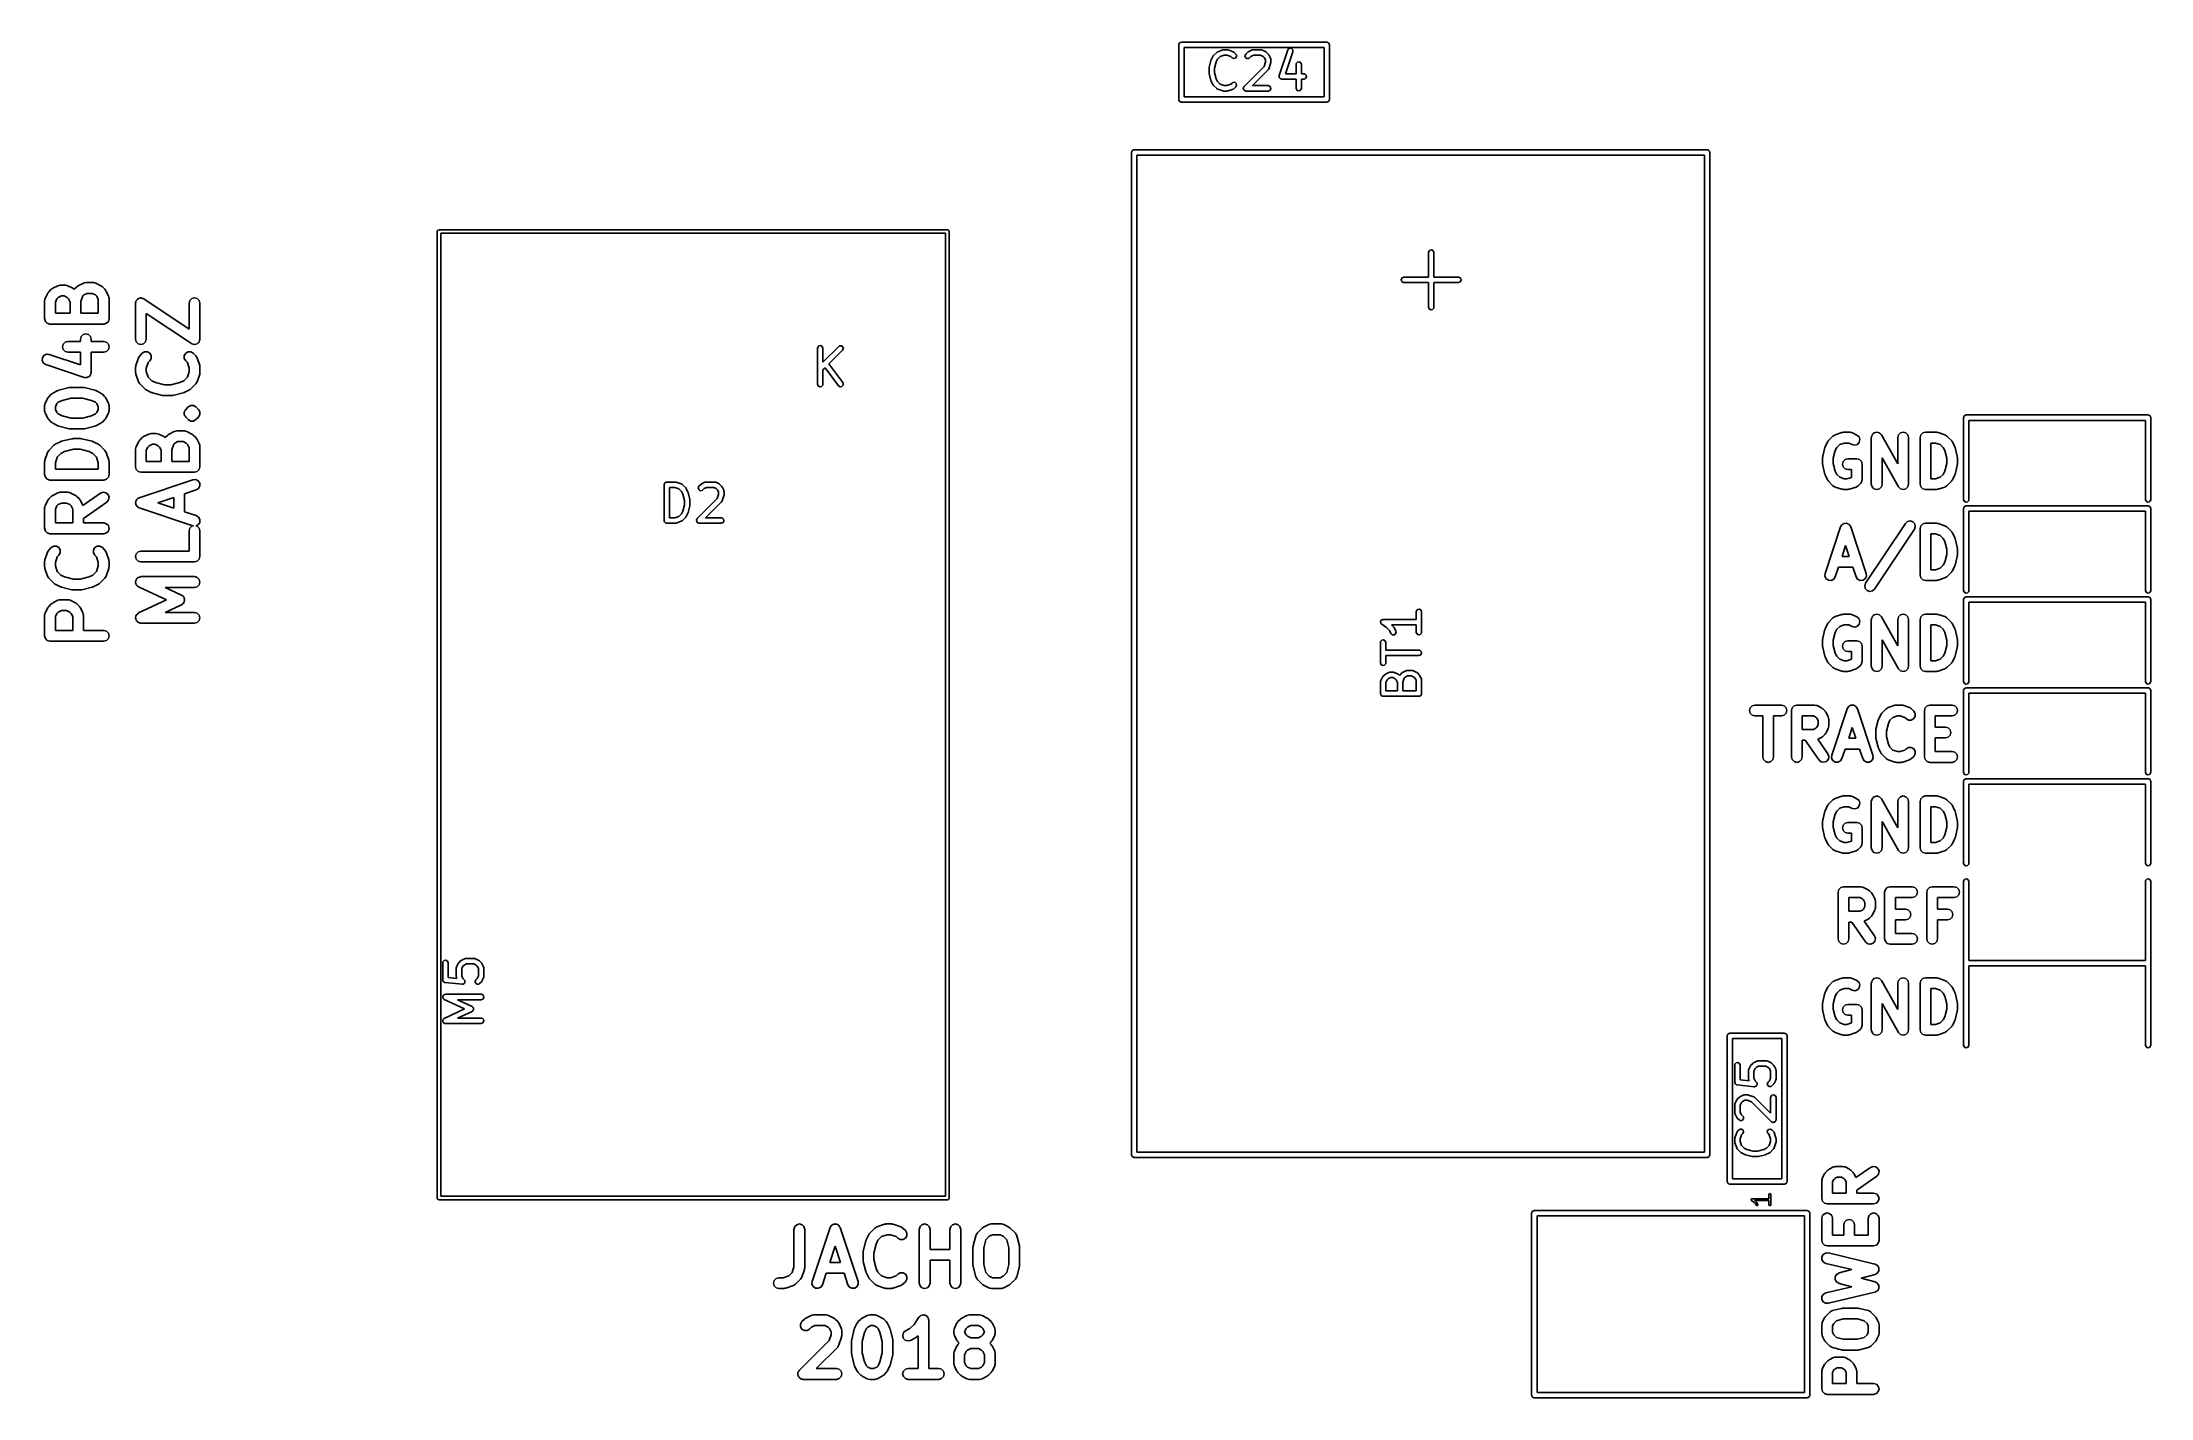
# Model space of a CAD drawing. Extents: x 4.35 to 6.66, y -4.44 to -2.95.
import ezdxf

# ---------------------------------------------------------------- set-up
doc = ezdxf.new("R2010")
doc.units = 0
doc.header["$MEASUREMENT"] = 0
doc.layers.add('BLACK', color=7, linetype='CONTINUOUS')

msp = doc.modelspace()

# ---------------------------------------------------------------- linework, layer by layer
at = {"layer": 'BLACK', "linetype": 'CONTINUOUS'}
for p, q in [((5.59497, -2.95091), (5.59504, -2.95053)), ((5.59497, -3.01091), (5.59497, -2.95091)), ((5.59502, -2.9504), (5.59508, -2.95028)), ((5.59504, -2.95053), (5.59502, -2.9504)), ((5.59508, -2.95028), (5.59515, -2.9499)), ((5.59515, -2.9499), (5.59564, -2.94931)), ((5.59564, -2.94931), (5.59603, -2.94865)), ((5.59603, -2.94865), (5.59628, -2.94856)), ((5.59628, -2.94856), (5.59645, -2.94835)), ((5.59645, -2.94835), (5.59721, -2.94822)), ((5.59721, -2.94822), (5.59793, -2.94796)), ((5.59793, -2.94796), (5.75793, -2.94796)), ((5.60088, -2.95386), (5.60088, -3.00796)), ((5.75497, -2.95386), (5.60088, -2.95386)), ((5.62853, -2.97551), (5.6304, -2.96801)), ((5.6304, -2.96801), (5.63061, -2.96754)), ((5.63061, -2.96754), (5.63063, -2.9674)), ((5.63063, -2.9674), (5.6325, -2.96365)), ((5.6325, -2.96365), (5.63303, -2.96295)), ((5.63303, -2.96295), (5.63306, -2.96289)), ((5.63306, -2.96289), (5.63681, -2.95914)), ((5.63757, -2.96672), (5.63606, -2.96976)), ((5.63681, -2.95914), (5.63765, -2.95855)), ((5.64049, -2.96381), (5.63757, -2.96672)), ((5.63765, -2.95855), (5.63782, -2.95853)), ((5.63782, -2.95853), (5.63796, -2.95842)), ((5.63796, -2.95842), (5.64358, -2.95655)), ((5.645, -2.9623), (5.64049, -2.96381)), ((5.64358, -2.95655), (5.64446, -2.95642)), ((5.64446, -2.95642), (5.64452, -2.9564)), ((5.64452, -2.9564), (5.64827, -2.9564)), ((5.64779, -2.9623), (5.645, -2.9623)), ((5.6523, -2.96381), (5.64779, -2.9623)), ((5.64827, -2.9564), (5.64914, -2.95655)), ((5.64914, -2.95655), (5.6492, -2.95655)), ((5.6492, -2.95655), (5.65483, -2.95842)), ((5.65368, -2.96519), (5.6523, -2.96381)), ((5.65551, -2.96604), (5.65368, -2.96519)), ((5.65483, -2.95842), (5.65573, -2.95891)), ((5.65746, -2.96552), (5.65551, -2.96604)), ((5.65573, -2.95891), (5.65582, -2.95906)), ((5.65582, -2.95906), (5.65598, -2.95914)), ((5.65598, -2.95914), (5.65785, -2.96101)), ((5.65862, -2.96386), (5.65746, -2.96552)), ((5.65785, -2.96101), (5.65844, -2.96185)), ((5.65844, -2.96185), (5.65862, -2.96386)), ((5.66782, -2.96284), (5.66868, -2.96101)), ((5.66835, -2.96479), (5.66782, -2.96284)), ((5.67, -2.96595), (5.66835, -2.96479)), ((5.66868, -2.96101), (5.67055, -2.95914)), ((5.67201, -2.96578), (5.67, -2.96595)), ((5.67055, -2.95914), (5.67127, -2.95863)), ((5.67127, -2.95863), (5.67132, -2.95858)), ((5.67132, -2.95858), (5.67507, -2.95671)), ((5.67285, -2.96519), (5.67201, -2.96578)), ((5.67439, -2.96365), (5.67285, -2.96519)), ((5.67709, -2.9623), (5.67439, -2.96365)), ((5.67507, -2.95671), (5.67605, -2.95642)), ((5.67605, -2.95642), (5.67622, -2.95646)), ((5.67622, -2.95646), (5.67639, -2.9564)), ((5.67639, -2.9564), (5.68576, -2.9564)), ((5.68507, -2.9623), (5.67709, -2.9623)), ((5.68776, -2.96365), (5.68507, -2.9623)), ((5.68576, -2.9564), (5.68677, -2.95658)), ((5.68677, -2.95658), (5.68691, -2.95669)), ((5.68691, -2.95669), (5.68708, -2.95671)), ((5.68708, -2.95671), (5.69083, -2.95858)), ((5.68896, -2.96485), (5.68776, -2.96365)), ((5.69031, -2.96755), (5.68896, -2.96485)), ((5.69031, -2.97012), (5.69031, -2.96755)), ((5.69083, -2.95858), (5.69154, -2.95911)), ((5.69154, -2.95911), (5.6916, -2.95914)), ((5.6916, -2.95914), (5.69347, -2.96101)), ((5.69347, -2.96101), (5.69398, -2.96174)), ((5.69398, -2.96174), (5.69403, -2.96178)), ((5.69403, -2.96178), (5.6959, -2.96553)), ((5.6959, -2.96553), (5.69619, -2.96651)), ((5.69619, -2.96651), (5.69615, -2.96668)), ((5.69615, -2.96668), (5.69621, -2.96685)), ((5.69621, -2.96685), (5.69621, -2.9706)), ((5.70546, -2.98466), (5.71483, -2.95654)), ((5.72043, -2.95841), (5.71236, -2.98265)), ((5.71483, -2.95654), (5.71532, -2.95564)), ((5.71532, -2.95564), (5.71704, -2.95458)), ((5.71704, -2.95458), (5.71904, -2.95488)), ((5.71904, -2.95488), (5.72038, -2.95639)), ((5.72038, -2.95639), (5.72043, -2.95841)), ((5.75497, -3.00796), (5.75497, -2.95386)), ((5.75793, -2.94796), (5.75831, -2.94803)), ((5.75831, -2.94803), (5.75844, -2.948)), ((5.75844, -2.948), (5.75855, -2.94807)), ((5.75855, -2.94807), (5.75894, -2.94814)), ((5.75894, -2.94814), (5.75952, -2.94863)), ((5.75952, -2.94863), (5.76019, -2.94901)), ((5.76019, -2.94901), (5.76028, -2.94926)), ((5.76028, -2.94926), (5.76048, -2.94943)), ((5.76048, -2.94943), (5.76062, -2.95019)), ((5.76062, -2.95019), (5.76088, -2.95091)), ((5.76088, -2.95091), (5.76088, -3.01091)), ((5.62844, -2.97622), (5.62854, -2.97564)), ((5.62844, -2.98185), (5.62844, -2.97622)), ((5.62849, -2.98198), (5.62844, -2.98185)), ((5.62853, -2.98256), (5.62849, -2.98198)), ((5.62854, -2.97564), (5.62853, -2.97551)), ((5.6304, -2.99006), (5.62853, -2.98256)), ((5.63048, -2.99018), (5.6304, -2.99006)), ((5.63063, -2.99067), (5.63048, -2.99018)), ((5.6325, -2.99442), (5.63063, -2.99067)), ((5.63606, -2.96976), (5.63435, -2.97659)), ((5.63435, -2.97659), (5.63435, -2.98148)), ((5.63435, -2.98148), (5.63606, -2.98832)), ((5.63606, -2.98832), (5.63757, -2.99135)), ((5.63757, -2.99135), (5.64049, -2.99427)), ((5.6668, -2.99663), (5.68881, -2.97463)), ((5.69347, -2.97831), (5.67602, -2.99577)), ((5.68881, -2.97463), (5.69031, -2.97012)), ((5.69355, -2.97815), (5.69347, -2.97831)), ((5.6937, -2.97806), (5.69355, -2.97815)), ((5.69419, -2.97716), (5.6937, -2.97806)), ((5.69606, -2.97153), (5.69419, -2.97716)), ((5.69621, -2.9706), (5.69606, -2.97147)), ((5.69606, -2.97147), (5.69606, -2.97153)), ((5.70535, -2.98509), (5.70546, -2.98489)), ((5.70549, -2.98588), (5.70535, -2.98509)), ((5.70546, -2.98489), (5.70546, -2.98466)), ((5.70551, -2.98668), (5.70549, -2.98588)), ((5.70566, -2.98685), (5.70551, -2.98668)), ((5.7057, -2.98707), (5.70566, -2.98685)), ((5.70632, -2.98759), (5.7057, -2.98707)), ((5.70685, -2.98819), (5.70632, -2.98759)), ((5.70708, -2.98823), (5.70685, -2.98819)), ((5.70725, -2.98837), (5.70708, -2.98823)), ((5.70826, -2.98855), (5.70725, -2.98837)), ((5.72405, -2.98855), (5.70826, -2.98855)), ((5.71236, -2.98265), (5.72405, -2.98265)), ((5.72405, -2.97247), (5.72423, -2.97146)), ((5.72405, -2.98265), (5.72405, -2.97247)), ((5.72405, -2.99872), (5.72405, -2.98855)), ((5.72423, -2.97146), (5.72553, -2.96992)), ((5.72553, -2.96992), (5.72752, -2.96957)), ((5.72752, -2.96957), (5.72927, -2.97058)), ((5.72927, -2.97058), (5.72996, -2.97247)), ((5.72996, -2.97247), (5.72996, -2.98265)), ((5.72996, -2.98265), (5.73263, -2.98265)), ((5.73263, -2.98855), (5.72996, -2.98855)), ((5.72996, -2.98855), (5.72996, -2.99872)), ((5.73263, -2.98265), (5.73364, -2.98282)), ((5.73453, -2.98786), (5.73263, -2.98855)), ((5.73364, -2.98282), (5.73519, -2.98412)), ((5.73554, -2.98611), (5.73453, -2.98786)), ((5.73519, -2.98412), (5.73554, -2.98611)), ((5.59524, -3.01163), (5.59497, -3.01091)), ((5.59537, -3.01239), (5.59524, -3.01163)), ((5.59557, -3.01256), (5.59537, -3.01239)), ((5.59566, -3.01281), (5.59557, -3.01256)), ((5.59633, -3.01319), (5.59566, -3.01281)), ((5.59692, -3.01369), (5.59633, -3.01319)), ((5.5973, -3.01375), (5.59692, -3.01369)), ((5.59741, -3.01382), (5.5973, -3.01375)), ((5.59754, -3.0138), (5.59741, -3.01382)), ((5.59793, -3.01386), (5.59754, -3.0138)), ((5.75793, -3.01386), (5.59793, -3.01386)), ((5.60088, -3.00796), (5.75497, -3.00796)), ((5.63255, -2.99446), (5.6325, -2.99442)), ((5.63306, -2.99518), (5.63255, -2.99446)), ((5.63681, -2.99893), (5.63306, -2.99518)), ((5.63697, -2.99901), (5.63681, -2.99893)), ((5.63706, -2.99916), (5.63697, -2.99901)), ((5.63796, -2.99965), (5.63706, -2.99916)), ((5.64358, -3.00152), (5.63796, -2.99965)), ((5.64049, -2.99427), (5.645, -2.99577)), ((5.64365, -3.00152), (5.64358, -3.00152)), ((5.64452, -3.00167), (5.64365, -3.00152)), ((5.64827, -3.00167), (5.64452, -3.00167)), ((5.645, -2.99577), (5.64779, -2.99577)), ((5.64779, -2.99577), (5.6523, -2.99427)), ((5.64833, -3.00165), (5.64827, -3.00167)), ((5.6492, -3.00152), (5.64833, -3.00165)), ((5.65483, -2.99965), (5.6492, -3.00152)), ((5.6523, -2.99427), (5.65368, -2.99288)), ((5.65368, -2.99288), (5.65452, -2.9923)), ((5.65452, -2.9923), (5.65653, -2.99212)), ((5.65496, -2.99954), (5.65483, -2.99965)), ((5.65514, -2.99952), (5.65496, -2.99954)), ((5.65598, -2.99893), (5.65514, -2.99952)), ((5.65785, -2.99706), (5.65598, -2.99893)), ((5.65653, -2.99212), (5.65819, -2.99328)), ((5.65871, -2.99523), (5.65785, -2.99706)), ((5.65819, -2.99328), (5.65871, -2.99523)), ((5.66595, -2.99846), (5.66601, -2.99834)), ((5.66618, -2.99932), (5.66595, -2.99846)), ((5.66598, -2.99821), (5.66643, -2.99744)), ((5.66601, -2.99834), (5.66598, -2.99821)), ((5.66633, -3.0002), (5.66618, -2.99932)), ((5.66644, -3.00028), (5.66633, -3.0002)), ((5.66643, -2.99744), (5.6668, -2.99663)), ((5.66647, -3.00041), (5.66644, -3.00028)), ((5.6672, -3.00092), (5.66647, -3.00041)), ((5.66788, -3.0015), (5.6672, -3.00092)), ((5.66806, -3.00153), (5.66788, -3.0015)), ((5.66813, -3.00157), (5.66806, -3.00153)), ((5.66825, -3.00156), (5.66813, -3.00157)), ((5.66889, -3.00167), (5.66825, -3.00156)), ((5.69326, -3.00167), (5.66889, -3.00167)), ((5.67602, -2.99577), (5.69326, -2.99577)), ((5.69326, -2.99577), (5.69427, -2.99595)), ((5.69516, -3.00098), (5.69326, -3.00167)), ((5.69427, -2.99595), (5.69582, -2.99724)), ((5.69617, -2.99923), (5.69516, -3.00098)), ((5.69582, -2.99724), (5.69617, -2.99923)), ((5.72475, -3.00062), (5.72405, -2.99872)), ((5.72649, -3.00163), (5.72475, -3.00062)), ((5.72848, -3.00128), (5.72649, -3.00163)), ((5.72978, -2.99973), (5.72848, -3.00128)), ((5.72996, -2.99872), (5.72978, -2.99973)), ((5.75865, -3.0136), (5.75793, -3.01386)), ((5.7594, -3.01347), (5.75865, -3.0136)), ((5.75957, -3.01326), (5.7594, -3.01347)), ((5.75982, -3.01317), (5.75957, -3.01326)), ((5.76021, -3.01251), (5.75982, -3.01317)), ((5.7607, -3.01192), (5.76021, -3.01251)), ((5.76077, -3.01154), (5.7607, -3.01192)), ((5.76083, -3.01142), (5.76077, -3.01154)), ((5.76088, -3.01091), (5.76081, -3.01129)), ((5.76081, -3.01129), (5.76083, -3.01142)), ((5.54316, -3.06918), (5.54323, -3.0688)), ((5.54316, -4.17154), (5.54316, -3.06918)), ((5.54321, -3.06867), (5.54327, -3.06855)), ((5.54323, -3.0688), (5.54321, -3.06867)), ((5.54327, -3.06855), (5.54334, -3.06817)), ((5.54334, -3.06817), (5.54383, -3.06758)), ((5.54383, -3.06758), (5.54422, -3.06692)), ((5.54422, -3.06692), (5.54447, -3.06683)), ((5.54447, -3.06683), (5.54464, -3.06662)), ((5.54464, -3.06662), (5.54539, -3.06649)), ((5.54539, -3.06649), (5.54612, -3.06623)), ((5.54612, -3.06623), (6.17604, -3.06623)), ((5.54907, -3.07213), (5.54907, -4.16859)), ((6.17308, -3.07213), (5.54907, -3.07213)), ((6.17308, -4.16859), (6.17308, -3.07213)), ((6.17604, -3.06623), (6.17642, -3.06629)), ((6.17642, -3.06629), (6.17655, -3.06627)), ((6.17655, -3.06627), (6.17666, -3.06634)), ((6.17666, -3.06634), (6.17705, -3.0664)), ((6.17705, -3.0664), (6.17763, -3.0669)), ((6.17763, -3.0669), (6.1783, -3.06728)), ((6.1783, -3.06728), (6.17839, -3.06753)), ((6.17839, -3.06753), (6.17859, -3.0677)), ((6.17859, -3.0677), (6.17873, -3.06846)), ((6.17873, -3.06846), (6.17899, -3.06918)), ((6.17899, -3.06918), (6.17899, -4.17154)), ((4.77958, -3.15619), (4.78016, -3.15479)), ((4.77958, -4.21918), (4.77958, -3.15619)), ((4.78016, -3.15479), (4.78155, -3.15422)), ((4.78155, -3.15422), (5.3406, -3.15422)), ((4.78352, -3.15816), (4.78352, -4.21721)), ((5.33863, -3.15816), (4.78352, -3.15816)), ((5.33863, -4.21721), (5.33863, -3.15816)), ((5.3406, -3.15422), (5.342, -3.15479)), ((5.342, -3.15479), (5.34257, -3.15619)), ((5.34257, -3.15619), (5.34257, -4.21918)), ((5.86993, -3.17835), (5.87122, -3.17681)), ((5.87122, -3.17681), (5.87321, -3.17646)), ((5.87321, -3.17646), (5.87496, -3.17747)), ((5.86975, -3.17936), (5.86993, -3.17835)), ((5.86975, -3.20641), (5.86975, -3.17936)), ((5.87496, -3.17747), (5.87565, -3.17936)), ((5.87565, -3.17936), (5.87565, -3.20641)), ((4.3519, -3.22336), (4.35237, -3.22254)), ((4.35237, -3.22254), (4.35518, -3.21973)), ((4.35518, -3.21973), (4.35601, -3.21925)), ((4.35601, -3.21925), (4.35672, -3.21862)), ((4.35672, -3.21862), (4.36234, -3.21581)), ((4.36234, -3.21581), (4.36367, -3.21554)), ((4.36367, -3.21554), (4.36498, -3.21519)), ((4.36498, -3.21519), (4.37061, -3.21519)), ((4.37061, -3.21519), (4.37192, -3.21554)), ((4.37192, -3.21554), (4.37325, -3.21581)), ((4.37325, -3.21581), (4.37887, -3.21862)), ((4.37887, -3.21862), (4.37959, -3.21925)), ((4.37959, -3.21925), (4.38041, -3.21973)), ((4.38041, -3.21973), (4.38046, -3.21978)), ((4.38046, -3.21978), (4.38049, -3.21973)), ((4.38049, -3.21973), (4.38331, -3.21692)), ((4.38331, -3.21692), (4.38413, -3.21644)), ((4.38413, -3.21644), (4.38484, -3.21581)), ((4.38484, -3.21581), (4.39046, -3.213)), ((4.39046, -3.213), (4.3918, -3.21272)), ((4.3918, -3.21272), (4.39311, -3.21237)), ((4.39311, -3.21237), (4.40154, -3.21237)), ((4.40154, -3.21237), (4.40285, -3.21272)), ((4.40285, -3.21272), (4.40418, -3.213)), ((4.40418, -3.213), (4.40981, -3.21581)), ((4.40981, -3.21581), (4.41052, -3.21644)), ((4.41052, -3.21644), (4.41134, -3.21692)), ((4.41134, -3.21692), (4.41415, -3.21973)), ((4.41415, -3.21973), (4.41463, -3.22055)), ((4.41463, -3.22055), (4.41526, -3.22126)), ((4.41526, -3.22126), (4.41807, -3.22689)), ((5.8398, -3.20885), (5.84081, -3.2071)), ((5.84015, -3.21084), (5.8398, -3.20885)), ((5.84169, -3.21213), (5.84015, -3.21084)), ((5.84081, -3.2071), (5.8427, -3.20641)), ((5.8427, -3.21231), (5.84169, -3.21213)), ((5.8427, -3.20641), (5.86975, -3.20641)), ((5.86975, -3.21231), (5.8427, -3.21231)), ((5.86975, -3.23936), (5.86975, -3.21231)), ((5.87565, -3.20641), (5.9027, -3.20641)), ((5.9027, -3.21231), (5.87565, -3.21231)), ((5.87565, -3.21231), (5.87565, -3.23936)), ((5.9027, -3.20641), (5.90371, -3.20659)), ((5.90459, -3.21162), (5.9027, -3.21231)), ((5.90371, -3.20659), (5.90525, -3.20788)), ((5.9056, -3.20987), (5.90459, -3.21162)), ((5.90525, -3.20788), (5.9056, -3.20987)), ((4.34783, -3.23234), (4.34818, -3.23103)), ((4.34783, -3.25202), (4.34783, -3.23234)), ((4.34818, -3.23103), (4.34845, -3.2297)), ((4.34845, -3.2297), (4.35127, -3.22407)), ((4.35127, -3.22407), (4.3519, -3.22336)), ((4.3614, -3.23021), (4.35964, -3.23373)), ((4.35964, -3.23373), (4.35964, -3.24612)), ((4.35964, -3.24612), (4.37595, -3.24612)), ((4.36286, -3.22876), (4.3614, -3.23021)), ((4.36638, -3.227), (4.36286, -3.22876)), ((4.36921, -3.227), (4.36638, -3.227)), ((4.37273, -3.22876), (4.36921, -3.227)), ((4.37419, -3.23021), (4.37273, -3.22876)), ((4.37595, -3.23373), (4.37419, -3.23021)), ((4.37595, -3.24612), (4.37595, -3.23373)), ((4.38983, -3.22709), (4.38776, -3.2333)), ((4.38776, -3.2333), (4.38776, -3.24612)), ((4.38776, -3.24612), (4.40689, -3.24612)), ((4.39098, -3.22594), (4.38983, -3.22709)), ((4.3945, -3.22418), (4.39098, -3.22594)), ((4.40015, -3.22418), (4.3945, -3.22418)), ((4.40367, -3.22594), (4.40015, -3.22418)), ((4.40513, -3.2274), (4.40367, -3.22594)), ((4.40689, -3.23092), (4.40513, -3.2274)), ((4.40689, -3.24612), (4.40689, -3.23092)), ((4.41807, -3.22689), (4.41835, -3.22822)), ((4.41835, -3.22822), (4.4187, -3.22953)), ((4.4187, -3.22953), (4.4187, -3.25202)), ((4.44783, -3.23515), (4.44788, -3.23496)), ((4.44783, -3.27452), (4.44783, -3.23515)), ((4.44784, -3.23477), (4.44827, -3.2335)), ((4.44788, -3.23496), (4.44784, -3.23477)), ((4.44827, -3.2335), (4.44862, -3.2322)), ((4.44862, -3.2322), (4.44876, -3.23206)), ((4.44876, -3.23206), (4.44882, -3.23188)), ((4.44882, -3.23188), (4.44983, -3.23099)), ((4.44983, -3.23099), (4.45078, -3.23004)), ((4.45078, -3.23004), (4.45097, -3.22999)), ((4.45097, -3.22999), (4.45112, -3.22986)), ((4.45112, -3.22986), (4.45244, -3.22959)), ((4.45244, -3.22959), (4.45374, -3.22925)), ((4.45374, -3.22925), (4.45392, -3.2293)), ((4.45392, -3.2293), (4.45412, -3.22926)), ((4.45412, -3.22926), (4.45539, -3.22969)), ((4.45539, -3.22969), (4.45669, -3.23004)), ((4.45669, -3.23004), (4.45683, -3.23018)), ((4.45683, -3.23018), (4.45701, -3.23024)), ((4.45701, -3.23024), (4.50689, -3.26349)), ((4.50952, -3.27944), (4.45964, -3.24619)), ((4.45964, -3.24619), (4.45964, -3.27452)), ((4.50689, -3.23515), (4.50768, -3.2322)), ((4.50689, -3.26349), (4.50689, -3.23515)), ((4.50768, -3.2322), (4.50984, -3.23004)), ((4.50984, -3.23004), (4.51279, -3.22925)), ((4.51279, -3.22925), (4.51574, -3.23004)), ((4.51574, -3.23004), (4.51791, -3.2322)), ((4.51791, -3.2322), (4.5187, -3.23515)), ((4.5187, -3.23515), (4.5187, -3.27452)), ((5.87044, -3.24125), (5.86975, -3.23936)), ((5.87219, -3.24226), (5.87044, -3.24125)), ((5.87418, -3.24191), (5.87219, -3.24226)), ((5.87547, -3.24037), (5.87418, -3.24191)), ((5.87565, -3.23936), (5.87547, -3.24037)), ((4.34862, -3.25498), (4.34783, -3.25202)), ((4.35078, -3.25714), (4.34862, -3.25498)), ((4.35374, -3.25793), (4.35078, -3.25714)), ((4.41279, -3.25793), (4.35374, -3.25793)), ((4.38799, -3.27157), (4.39015, -3.26941)), ((4.39015, -3.26941), (4.39311, -3.26862)), ((4.39311, -3.26862), (4.39606, -3.26941)), ((4.39606, -3.26941), (4.39822, -3.27157)), ((4.41574, -3.25714), (4.41279, -3.25793)), ((4.41791, -3.25498), (4.41574, -3.25714)), ((4.4187, -3.25202), (4.41791, -3.25498)), ((4.34532, -3.29515), (4.34701, -3.2926)), ((4.34701, -3.2926), (4.34974, -3.29123)), ((4.34974, -3.29123), (4.35279, -3.29142)), ((4.35279, -3.29142), (4.3872, -3.30289)), ((4.36752, -3.28296), (4.36831, -3.28001)), ((4.36831, -3.28591), (4.36752, -3.28296)), ((4.36831, -3.28001), (4.37047, -3.27784)), ((4.37047, -3.28807), (4.36831, -3.28591)), ((4.37047, -3.27784), (4.37342, -3.27705)), ((4.37342, -3.28886), (4.37047, -3.28807)), ((4.37342, -3.27705), (4.3872, -3.27705)), ((4.3872, -3.28886), (4.37342, -3.28886)), ((4.3872, -3.27452), (4.38799, -3.27157)), ((4.3872, -3.27705), (4.3872, -3.27452)), ((4.3872, -3.30289), (4.3872, -3.28886)), ((4.39822, -3.27157), (4.39901, -3.27452)), ((4.39901, -3.27452), (4.39901, -3.27705)), ((4.39901, -3.27705), (4.41279, -3.27705)), ((4.41279, -3.28886), (4.39901, -3.28886)), ((4.39901, -3.28886), (4.39901, -3.31108)), ((4.41279, -3.27705), (4.41574, -3.27784)), ((4.41574, -3.28807), (4.41279, -3.28886)), ((4.41574, -3.27784), (4.41791, -3.28001)), ((4.41791, -3.28591), (4.41574, -3.28807)), ((4.41791, -3.28001), (4.4187, -3.28296)), ((4.4187, -3.28296), (4.41791, -3.28591)), ((4.44862, -3.27747), (4.44783, -3.27452)), ((4.45078, -3.27964), (4.44862, -3.27747)), ((4.45374, -3.28043), (4.45078, -3.27964)), ((4.45237, -3.29284), (4.45518, -3.29003)), ((4.45669, -3.27964), (4.45374, -3.28043)), ((4.45518, -3.29003), (4.45783, -3.2885)), ((4.45885, -3.27747), (4.45669, -3.27964)), ((4.45783, -3.2885), (4.46089, -3.2885)), ((4.45964, -3.27452), (4.45885, -3.27747)), ((4.46089, -3.2885), (4.46354, -3.29003)), ((4.46354, -3.29003), (4.46506, -3.29268)), ((4.46506, -3.29268), (4.46506, -3.29574)), ((4.50146, -3.29268), (4.50299, -3.29003)), ((4.50146, -3.29574), (4.50146, -3.29268)), ((4.50299, -3.29003), (4.50564, -3.2885)), ((4.50564, -3.2885), (4.5087, -3.2885)), ((4.5087, -3.2885), (4.51134, -3.29003)), ((4.5097, -3.2795), (4.50952, -3.27944)), ((4.50984, -3.27964), (4.5097, -3.2795)), ((4.51114, -3.27998), (4.50984, -3.27964)), ((4.51241, -3.28042), (4.51114, -3.27998)), ((4.51134, -3.29003), (4.51415, -3.29284)), ((4.5126, -3.28038), (4.51241, -3.28042)), ((4.51279, -3.28043), (4.5126, -3.28038)), ((4.51409, -3.28008), (4.51279, -3.28043)), ((4.51541, -3.27982), (4.51409, -3.28008)), ((4.51556, -3.27969), (4.51541, -3.27982)), ((4.51574, -3.27964), (4.51556, -3.27969)), ((4.51669, -3.27869), (4.51574, -3.27964)), ((4.5177, -3.2778), (4.51669, -3.27869)), ((4.51777, -3.27761), (4.5177, -3.2778)), ((4.51791, -3.27747), (4.51777, -3.27761)), ((4.51825, -3.27618), (4.51791, -3.27747)), ((4.51868, -3.2749), (4.51825, -3.27618)), ((4.5187, -3.27452), (4.51865, -3.27471)), ((4.51865, -3.27471), (4.51868, -3.2749)), ((5.19781, -3.28463), (5.19799, -3.28362)), ((5.19781, -3.324), (5.19781, -3.28463)), ((5.19799, -3.28362), (5.19929, -3.28207)), ((5.19929, -3.28207), (5.20128, -3.28172)), ((5.20128, -3.28172), (5.20303, -3.28273)), ((5.20303, -3.28273), (5.20372, -3.28463)), ((5.20372, -3.3), (5.22117, -3.28254)), ((5.20372, -3.28463), (5.20372, -3.3)), ((5.22535, -3.28671), (5.21029, -3.30178)), ((5.22117, -3.28254), (5.22201, -3.28195)), ((5.22201, -3.28195), (5.22403, -3.28177)), ((5.22403, -3.28177), (5.22568, -3.28293)), ((5.2262, -3.28488), (5.22535, -3.28671)), ((5.22568, -3.28293), (5.2262, -3.28488)), ((4.34514, -3.2982), (4.34532, -3.29515)), ((4.34651, -3.30094), (4.34514, -3.2982)), ((4.34906, -3.30262), (4.34651, -3.30094)), ((4.39124, -3.31668), (4.34906, -3.30262)), ((4.39649, -3.31577), (4.39606, -3.31619)), ((4.39702, -3.3155), (4.39649, -3.31577)), ((4.39755, -3.3147), (4.39702, -3.3155)), ((4.39822, -3.31403), (4.39755, -3.3147)), ((4.39838, -3.31345), (4.39822, -3.31403)), ((4.39871, -3.31295), (4.39838, -3.31345)), ((4.39877, -3.312), (4.39871, -3.31295)), ((4.39901, -3.31108), (4.39877, -3.312)), ((4.44783, -3.30546), (4.44808, -3.30454)), ((4.44783, -3.31108), (4.44783, -3.30546)), ((4.44808, -3.312), (4.44783, -3.31108)), ((4.44808, -3.30454), (4.44813, -3.30359)), ((4.44813, -3.31295), (4.44808, -3.312)), ((4.44813, -3.30359), (4.45095, -3.29515)), ((4.45095, -3.32138), (4.44813, -3.31295)), ((4.45095, -3.29515), (4.45169, -3.29402)), ((4.45169, -3.29402), (4.45237, -3.29284)), ((4.46171, -3.30021), (4.45964, -3.30641)), ((4.45964, -3.30641), (4.45964, -3.31012)), ((4.45964, -3.31012), (4.46171, -3.31633)), ((4.46354, -3.29838), (4.46171, -3.30021)), ((4.46506, -3.29574), (4.46354, -3.29838)), ((4.50299, -3.29838), (4.50146, -3.29574)), ((4.50482, -3.30021), (4.50299, -3.29838)), ((4.50689, -3.30641), (4.50482, -3.30021)), ((4.50482, -3.31633), (4.50689, -3.31012)), ((4.50689, -3.31012), (4.50689, -3.30641)), ((4.51415, -3.29284), (4.51483, -3.29402)), ((4.51483, -3.29402), (4.51558, -3.29515)), ((4.51558, -3.29515), (4.51839, -3.30359)), ((4.51839, -3.31295), (4.51558, -3.32138)), ((4.51839, -3.30359), (4.51845, -3.30454)), ((4.51845, -3.312), (4.51839, -3.31295)), ((4.51845, -3.30454), (4.5187, -3.30546)), ((4.5187, -3.31108), (4.51845, -3.312)), ((4.5187, -3.30546), (4.5187, -3.31108)), ((5.20607, -3.30599), (5.20372, -3.30835)), ((5.20372, -3.30835), (5.20372, -3.324)), ((5.2209, -3.32577), (5.20607, -3.30599)), ((5.21029, -3.30178), (5.22562, -3.32223)), ((4.35127, -3.33937), (4.3519, -3.33866)), ((4.3519, -3.33866), (4.35237, -3.33784)), ((4.35237, -3.33784), (4.35518, -3.33503)), ((4.35518, -3.33503), (4.35601, -3.33455)), ((4.35601, -3.33455), (4.35672, -3.33392)), ((4.35672, -3.33392), (4.36234, -3.33111)), ((4.36234, -3.33111), (4.36298, -3.33098)), ((4.36298, -3.33098), (4.36355, -3.33066)), ((4.36355, -3.33066), (4.3748, -3.32785)), ((4.3748, -3.32785), (4.37553, -3.32786)), ((4.37553, -3.32786), (4.37623, -3.32767)), ((4.37623, -3.32767), (4.39029, -3.32767)), ((4.39029, -3.32767), (4.391, -3.32786)), ((4.391, -3.32786), (4.39173, -3.32785)), ((4.39219, -3.31674), (4.39124, -3.31668)), ((4.39173, -3.32785), (4.40297, -3.33066)), ((4.39311, -3.31699), (4.39219, -3.31674)), ((4.39369, -3.31683), (4.39311, -3.31699)), ((4.39429, -3.31687), (4.39369, -3.31683)), ((4.39514, -3.31644), (4.39429, -3.31687)), ((4.39606, -3.31619), (4.39514, -3.31644)), ((4.40297, -3.33066), (4.40354, -3.33098)), ((4.40354, -3.33098), (4.40418, -3.33111)), ((4.40418, -3.33111), (4.40981, -3.33392)), ((4.40981, -3.33392), (4.41052, -3.33455)), ((4.41052, -3.33455), (4.41134, -3.33503)), ((4.41134, -3.33503), (4.41415, -3.33784)), ((4.41415, -3.33784), (4.41463, -3.33866)), ((4.41463, -3.33866), (4.41526, -3.33937)), ((4.45169, -3.32252), (4.45095, -3.32138)), ((4.45237, -3.32369), (4.45169, -3.32252)), ((4.458, -3.32932), (4.45237, -3.32369)), ((4.45882, -3.32979), (4.458, -3.32932)), ((4.45953, -3.33042), (4.45882, -3.32979)), ((4.46516, -3.33323), (4.45953, -3.33042)), ((4.46171, -3.31633), (4.46567, -3.32029)), ((4.46579, -3.33337), (4.46516, -3.33323)), ((4.46567, -3.32029), (4.46986, -3.32238)), ((4.46636, -3.33368), (4.46579, -3.33337)), ((4.47761, -3.33649), (4.46636, -3.33368)), ((4.46986, -3.32238), (4.47977, -3.32486)), ((4.47834, -3.33648), (4.47761, -3.33649)), ((4.47905, -3.33667), (4.47834, -3.33648)), ((4.48748, -3.33667), (4.47905, -3.33667)), ((4.47977, -3.32486), (4.48675, -3.32486)), ((4.48675, -3.32486), (4.49667, -3.32238)), ((4.48819, -3.33648), (4.48748, -3.33667)), ((4.48891, -3.33649), (4.48819, -3.33648)), ((4.50016, -3.33368), (4.48891, -3.33649)), ((4.49667, -3.32238), (4.50086, -3.32029)), ((4.50073, -3.33337), (4.50016, -3.33368)), ((4.50137, -3.33323), (4.50073, -3.33337)), ((4.50086, -3.32029), (4.50482, -3.31633)), ((4.507, -3.33042), (4.50137, -3.33323)), ((4.50771, -3.32979), (4.507, -3.33042)), ((4.50853, -3.32932), (4.50771, -3.32979)), ((4.51415, -3.32369), (4.50853, -3.32932)), ((4.51483, -3.32252), (4.51415, -3.32369)), ((4.51558, -3.32138), (4.51483, -3.32252)), ((5.1985, -3.32589), (5.19781, -3.324)), ((5.20025, -3.3269), (5.1985, -3.32589)), ((5.20224, -3.32655), (5.20025, -3.3269)), ((5.20354, -3.32501), (5.20224, -3.32655)), ((5.20372, -3.324), (5.20354, -3.32501)), ((5.22259, -3.32687), (5.2209, -3.32577)), ((5.2246, -3.32663), (5.22259, -3.32687)), ((5.22598, -3.32516), (5.2246, -3.32663)), ((5.22562, -3.32223), (5.22609, -3.32314)), ((5.22609, -3.32314), (5.22598, -3.32516)), ((4.34783, -3.34764), (4.34818, -3.34633)), ((4.34783, -3.35326), (4.34783, -3.34764)), ((4.34818, -3.35457), (4.34783, -3.35326)), ((4.34818, -3.34633), (4.34845, -3.345)), ((4.34845, -3.3559), (4.34818, -3.35457)), ((4.34845, -3.345), (4.35127, -3.33937)), ((4.35127, -3.36153), (4.34845, -3.3559)), ((4.3519, -3.36224), (4.35127, -3.36153)), ((4.35237, -3.36306), (4.3519, -3.36224)), ((4.3614, -3.34551), (4.35964, -3.34903)), ((4.35964, -3.34903), (4.35964, -3.35187)), ((4.35964, -3.35187), (4.3614, -3.35539)), ((4.36286, -3.34405), (4.3614, -3.34551)), ((4.3614, -3.35539), (4.36286, -3.35684)), ((4.36705, -3.34196), (4.36286, -3.34405)), ((4.36286, -3.35684), (4.36705, -3.35894)), ((4.37696, -3.33948), (4.36705, -3.34196)), ((4.36705, -3.35894), (4.37696, -3.36142)), ((4.38957, -3.33948), (4.37696, -3.33948)), ((4.37696, -3.36142), (4.38957, -3.36142)), ((4.39948, -3.34196), (4.38957, -3.33948)), ((4.38957, -3.36142), (4.39948, -3.35894)), ((4.40367, -3.34405), (4.39948, -3.34196)), ((4.39948, -3.35894), (4.40367, -3.35684)), ((4.40513, -3.34551), (4.40367, -3.34405)), ((4.40367, -3.35684), (4.40513, -3.35539)), ((4.40689, -3.34903), (4.40513, -3.34551)), ((4.40513, -3.35539), (4.40689, -3.35187)), ((4.40689, -3.35187), (4.40689, -3.34903)), ((4.41463, -3.36224), (4.41415, -3.36306)), ((4.41526, -3.36153), (4.41463, -3.36224)), ((4.41526, -3.33937), (4.41807, -3.345)), ((4.41807, -3.3559), (4.41526, -3.36153)), ((4.41807, -3.345), (4.41835, -3.34633)), ((4.41835, -3.35457), (4.41807, -3.3559)), ((4.41835, -3.34633), (4.4187, -3.34764)), ((4.4187, -3.35326), (4.41835, -3.35457)), ((4.4187, -3.34764), (4.4187, -3.35326)), ((4.50126, -3.35607), (4.50146, -3.35532)), ((4.50146, -3.35683), (4.50126, -3.35607)), ((4.50146, -3.35455), (4.50185, -3.35387)), ((4.50146, -3.35532), (4.50146, -3.35455)), ((4.50146, -3.3576), (4.50146, -3.35683)), ((4.50169, -3.358), (4.50146, -3.3576)), ((4.50185, -3.35828), (4.50169, -3.358)), ((4.50185, -3.35387), (4.50205, -3.35312)), ((4.50205, -3.35903), (4.50185, -3.35828)), ((4.50205, -3.35312), (4.5026, -3.35257)), ((4.5026, -3.35958), (4.50205, -3.35903)), ((4.5026, -3.35257), (4.50261, -3.35257)), ((4.50299, -3.36025), (4.5026, -3.35958)), ((4.50261, -3.35257), (4.50299, -3.3519)), ((4.50299, -3.3519), (4.5058, -3.34909)), ((4.5058, -3.36306), (4.50299, -3.36025)), ((4.5058, -3.34909), (4.50711, -3.34833)), ((4.50711, -3.34833), (4.50845, -3.34756)), ((4.50845, -3.34756), (4.51151, -3.34756)), ((4.51151, -3.34756), (4.51224, -3.34798)), ((4.51224, -3.34798), (4.51415, -3.34909)), ((4.51415, -3.34909), (4.51697, -3.3519)), ((4.51697, -3.36025), (4.51415, -3.36306)), ((4.51697, -3.3519), (4.51697, -3.3519)), ((4.51697, -3.3519), (4.51697, -3.3519)), ((4.51697, -3.3519), (4.51735, -3.35257)), ((4.51717, -3.3599), (4.51697, -3.36025)), ((4.51736, -3.35958), (4.51717, -3.3599)), ((4.51735, -3.35257), (4.51736, -3.35257)), ((4.51736, -3.35257), (4.51791, -3.35312)), ((4.51791, -3.35903), (4.51736, -3.35958)), ((4.51791, -3.35312), (4.51811, -3.35387)), ((4.51811, -3.35828), (4.51791, -3.35903)), ((4.51811, -3.35387), (4.5185, -3.35455)), ((4.51826, -3.358), (4.51811, -3.35828)), ((4.5185, -3.3576), (4.51826, -3.358)), ((4.5185, -3.35455), (4.5185, -3.35532)), ((4.5185, -3.35532), (4.5187, -3.35607)), ((4.5187, -3.35607), (4.5185, -3.35683)), ((4.5185, -3.35683), (4.5185, -3.3576)), ((6.45812, -3.36091), (6.45819, -3.36053)), ((6.45812, -3.45091), (6.45812, -3.36091)), ((6.45817, -3.3604), (6.45823, -3.36028)), ((6.45819, -3.36053), (6.45817, -3.3604)), ((6.45823, -3.36028), (6.4583, -3.3599)), ((6.4583, -3.3599), (6.45879, -3.35931)), ((6.45879, -3.35931), (6.45918, -3.35865)), ((6.45918, -3.35865), (6.45943, -3.35856)), ((6.45943, -3.35856), (6.4596, -3.35835)), ((6.4596, -3.35835), (6.46035, -3.35822)), ((6.46035, -3.35822), (6.46108, -3.35796)), ((6.46108, -3.35796), (6.66108, -3.35796)), ((6.66108, -3.35796), (6.66146, -3.35803)), ((6.66146, -3.35803), (6.66159, -3.358)), ((6.66159, -3.358), (6.6617, -3.35807)), ((6.6617, -3.35807), (6.66209, -3.35814)), ((6.66209, -3.35814), (6.66267, -3.35863)), ((6.66267, -3.35863), (6.66334, -3.35901)), ((6.66334, -3.35901), (6.66343, -3.35926)), ((6.66343, -3.35926), (6.66363, -3.35943)), ((6.66363, -3.35943), (6.66377, -3.36019)), ((6.66377, -3.36019), (6.66403, -3.36091)), ((6.66403, -3.36091), (6.66403, -3.45091)), ((4.35518, -3.36587), (4.35237, -3.36306)), ((4.35601, -3.36635), (4.35518, -3.36587)), ((4.35672, -3.36698), (4.35601, -3.36635)), ((4.36234, -3.36979), (4.35672, -3.36698)), ((4.36298, -3.36992), (4.36234, -3.36979)), ((4.36355, -3.37024), (4.36298, -3.36992)), ((4.3748, -3.37305), (4.36355, -3.37024)), ((4.36636, -3.3869), (4.37761, -3.38409)), ((4.37553, -3.37304), (4.3748, -3.37305)), ((4.37623, -3.37323), (4.37553, -3.37304)), ((4.39029, -3.37323), (4.37623, -3.37323)), ((4.37761, -3.38409), (4.37834, -3.3841)), ((4.37834, -3.3841), (4.37905, -3.38391)), ((4.37905, -3.38391), (4.38748, -3.38391)), ((4.38748, -3.38391), (4.38819, -3.3841)), ((4.38819, -3.3841), (4.38891, -3.38409)), ((4.38891, -3.38409), (4.40016, -3.3869)), ((4.391, -3.37304), (4.39029, -3.37323)), ((4.39173, -3.37305), (4.391, -3.37304)), ((4.40297, -3.37024), (4.39173, -3.37305)), ((4.40354, -3.36992), (4.40297, -3.37024)), ((4.40418, -3.36979), (4.40354, -3.36992)), ((4.40981, -3.36698), (4.40418, -3.36979)), ((4.41052, -3.36635), (4.40981, -3.36698)), ((4.41134, -3.36587), (4.41052, -3.36635)), ((4.41415, -3.36306), (4.41134, -3.36587)), ((4.45237, -3.38564), (4.45518, -3.38283)), ((4.45518, -3.38283), (4.45601, -3.38236)), ((4.45601, -3.38236), (4.45672, -3.38173)), ((4.45672, -3.38173), (4.46234, -3.37891)), ((4.46234, -3.37891), (4.46367, -3.37864)), ((4.46367, -3.37864), (4.46498, -3.37829)), ((4.46498, -3.37829), (4.47061, -3.37829)), ((4.47061, -3.37829), (4.47192, -3.37864)), ((4.47192, -3.37864), (4.47325, -3.37891)), ((4.47325, -3.37891), (4.47887, -3.38173)), ((4.47887, -3.38173), (4.47959, -3.38236)), ((4.47959, -3.38236), (4.48041, -3.38283)), ((4.48041, -3.38283), (4.48046, -3.38289)), ((4.48046, -3.38289), (4.48049, -3.38283)), ((4.48049, -3.38283), (4.48331, -3.38002)), ((4.48331, -3.38002), (4.48413, -3.37954)), ((4.48413, -3.37954), (4.48484, -3.37891)), ((4.48484, -3.37891), (4.49047, -3.3761)), ((4.49047, -3.3761), (4.49179, -3.37583)), ((4.49179, -3.37583), (4.49311, -3.37548)), ((4.49311, -3.37548), (4.50154, -3.37548)), ((4.50154, -3.37548), (4.50285, -3.37583)), ((4.50285, -3.37583), (4.50418, -3.3761)), ((4.50418, -3.3761), (4.50981, -3.37891)), ((4.50688, -3.36369), (4.5058, -3.36306)), ((4.5058, -3.36306), (4.5058, -3.36306)), ((4.50845, -3.36459), (4.50688, -3.36369)), ((4.51151, -3.36459), (4.50845, -3.36459)), ((4.50981, -3.37891), (4.51052, -3.37954)), ((4.51052, -3.37954), (4.51134, -3.38002)), ((4.51134, -3.38002), (4.51415, -3.38283)), ((4.51304, -3.36371), (4.51151, -3.36459)), ((4.51415, -3.36306), (4.51304, -3.36371)), ((4.51415, -3.38283), (4.51463, -3.38366)), ((4.51463, -3.38366), (4.51526, -3.38437)), ((4.51526, -3.38437), (4.51807, -3.38999)), ((6.30964, -3.38602), (6.31451, -3.38114)), ((6.31451, -3.38114), (6.31569, -3.38047)), ((6.31569, -3.38047), (6.31682, -3.37972)), ((6.31682, -3.37972), (6.32413, -3.37728)), ((6.32413, -3.37728), (6.32508, -3.37722)), ((6.32508, -3.37722), (6.326, -3.37698)), ((6.326, -3.37698), (6.33331, -3.37698)), ((6.33331, -3.37698), (6.33462, -3.37733)), ((6.33462, -3.37733), (6.33595, -3.3776)), ((6.33595, -3.3776), (6.34083, -3.38004)), ((6.34083, -3.38004), (6.34311, -3.38207)), ((6.34311, -3.38207), (6.34408, -3.38497)), ((6.34408, -3.38497), (6.34347, -3.38796)), ((6.35665, -3.38286), (6.35705, -3.38139)), ((6.35665, -3.38287), (6.35665, -3.38286)), ((6.35665, -3.38288), (6.35665, -3.38287)), ((6.35665, -3.43406), (6.35665, -3.38288)), ((6.35705, -3.38139), (6.35744, -3.37993)), ((6.35744, -3.37993), (6.35745, -3.37992)), ((6.35745, -3.37992), (6.35746, -3.37991)), ((6.35746, -3.37991), (6.35853, -3.37884)), ((6.35853, -3.37884), (6.3596, -3.37777)), ((6.3596, -3.37777), (6.35962, -3.37777)), ((6.35962, -3.37777), (6.35963, -3.37776)), ((6.35963, -3.37776), (6.36109, -3.37737)), ((6.36109, -3.37737), (6.36256, -3.37698)), ((6.36256, -3.37698), (6.36257, -3.37698)), ((6.36257, -3.37698), (6.36258, -3.37698)), ((6.36258, -3.37698), (6.36405, -3.37738)), ((6.36405, -3.37738), (6.36551, -3.37777)), ((6.36551, -3.37777), (6.36552, -3.37778)), ((6.36552, -3.37778), (6.36553, -3.37778)), ((6.36553, -3.37778), (6.3666, -3.37886)), ((6.3666, -3.37886), (6.36767, -3.37993)), ((6.36767, -3.37993), (6.36767, -3.37994)), ((6.36767, -3.37994), (6.36768, -3.37995)), ((6.36768, -3.37995), (6.3859, -3.41183)), ((6.3859, -3.38288), (6.38669, -3.37993)), ((6.3859, -3.41183), (6.3859, -3.38288)), ((6.38669, -3.37993), (6.38885, -3.37777)), ((6.38885, -3.37777), (6.3918, -3.37698)), ((6.3918, -3.37698), (6.39476, -3.37777)), ((6.39476, -3.37777), (6.39692, -3.37993)), ((6.39692, -3.37993), (6.39771, -3.38288)), ((6.39771, -3.38288), (6.39771, -3.43406)), ((6.41027, -3.38288), (6.41106, -3.37993)), ((6.41027, -3.43406), (6.41027, -3.38288)), ((6.41106, -3.37993), (6.41322, -3.37777)), ((6.41322, -3.37777), (6.41617, -3.37698)), ((6.41617, -3.37698), (6.42836, -3.37698)), ((6.42836, -3.37698), (6.42928, -3.37722)), ((6.42928, -3.37722), (6.43023, -3.37728)), ((6.43023, -3.37728), (6.43754, -3.37972)), ((6.43754, -3.37972), (6.43867, -3.38047)), ((6.43867, -3.38047), (6.43985, -3.38114)), ((6.43985, -3.38114), (6.44472, -3.38602)), ((6.65812, -3.36386), (6.46403, -3.36386)), ((6.46403, -3.36386), (6.46403, -3.45091)), ((6.65812, -3.45091), (6.65812, -3.36386)), ((4.34783, -3.4095), (4.34808, -3.40859)), ((4.34808, -3.40859), (4.34813, -3.40764)), ((4.34813, -3.40764), (4.35095, -3.3992)), ((4.35095, -3.3992), (4.35169, -3.39807)), ((4.35169, -3.39807), (4.35237, -3.39689)), ((4.35237, -3.39689), (4.358, -3.39127)), ((4.358, -3.39127), (4.35882, -3.39079)), ((4.35882, -3.39079), (4.35953, -3.39016)), ((4.35953, -3.39016), (4.36516, -3.38735)), ((4.36171, -3.40426), (4.35964, -3.41046)), ((4.36567, -3.4003), (4.36171, -3.40426)), ((4.36516, -3.38735), (4.36579, -3.38722)), ((4.36986, -3.3982), (4.36567, -3.4003)), ((4.36579, -3.38722), (4.36636, -3.3869)), ((4.37977, -3.39573), (4.36986, -3.3982)), ((4.38675, -3.39573), (4.37977, -3.39573)), ((4.39667, -3.3982), (4.38675, -3.39573)), ((4.40086, -3.4003), (4.39667, -3.3982)), ((4.40016, -3.3869), (4.40073, -3.38722)), ((4.40073, -3.38722), (4.40137, -3.38735)), ((4.40482, -3.40426), (4.40086, -3.4003)), ((4.40137, -3.38735), (4.407, -3.39016)), ((4.40689, -3.41046), (4.40482, -3.40426)), ((4.407, -3.39016), (4.40771, -3.39079)), ((4.40771, -3.39079), (4.40853, -3.39127)), ((4.40853, -3.39127), (4.41415, -3.39689)), ((4.41415, -3.39689), (4.41483, -3.39807)), ((4.41483, -3.39807), (4.41558, -3.3992)), ((4.41558, -3.3992), (4.41839, -3.40764)), ((4.41839, -3.40764), (4.41845, -3.40859)), ((4.41845, -3.40859), (4.4187, -3.4095)), ((4.44783, -3.39544), (4.44818, -3.39413)), ((4.44783, -3.41513), (4.44783, -3.39544)), ((4.44818, -3.39413), (4.44845, -3.3928)), ((4.44845, -3.3928), (4.45127, -3.38718)), ((4.45127, -3.38718), (4.4519, -3.38647)), ((4.4519, -3.38647), (4.45237, -3.38564)), ((4.4614, -3.39332), (4.45964, -3.39684)), ((4.45964, -3.39684), (4.45964, -3.40922)), ((4.46286, -3.39186), (4.4614, -3.39332)), ((4.46638, -3.3901), (4.46286, -3.39186)), ((4.46921, -3.3901), (4.46638, -3.3901)), ((4.47273, -3.39186), (4.46921, -3.3901)), ((4.47419, -3.39332), (4.47273, -3.39186)), ((4.47595, -3.39684), (4.47419, -3.39332)), ((4.47595, -3.40922), (4.47595, -3.39684)), ((4.48983, -3.3902), (4.48776, -3.3964)), ((4.48776, -3.3964), (4.48776, -3.40922)), ((4.49098, -3.38905), (4.48983, -3.3902)), ((4.4945, -3.38729), (4.49098, -3.38905)), ((4.50015, -3.38729), (4.4945, -3.38729)), ((4.50367, -3.38905), (4.50015, -3.38729)), ((4.50513, -3.39051), (4.50367, -3.38905)), ((4.50689, -3.39403), (4.50513, -3.39051)), ((4.50689, -3.40922), (4.50689, -3.39403)), ((4.51807, -3.38999), (4.51835, -3.39132)), ((4.51835, -3.39132), (4.5187, -3.39263)), ((4.5187, -3.39263), (4.5187, -3.41513)), ((6.30303, -3.40482), (6.30322, -3.40411)), ((6.30303, -3.41213), (6.30303, -3.40482)), ((6.30321, -3.40339), (6.30565, -3.39364)), ((6.30322, -3.40411), (6.30321, -3.40339)), ((6.30565, -3.39364), (6.30596, -3.39307)), ((6.30596, -3.39307), (6.30609, -3.39243)), ((6.30609, -3.39243), (6.30853, -3.38755)), ((6.30853, -3.38755), (6.30916, -3.38684)), ((6.30916, -3.38684), (6.30964, -3.38602)), ((6.31695, -3.39713), (6.31484, -3.40554)), ((6.31484, -3.40554), (6.31484, -3.4114)), ((6.31867, -3.39369), (6.31695, -3.39713)), ((6.32188, -3.39048), (6.31867, -3.39369)), ((6.32696, -3.38879), (6.32188, -3.39048)), ((6.32576, -3.40918), (6.32792, -3.40702)), ((6.33192, -3.38879), (6.32696, -3.38879)), ((6.32792, -3.40702), (6.33087, -3.40622)), ((6.33087, -3.40622), (6.34062, -3.40622)), ((6.33554, -3.3906), (6.33192, -3.38879)), ((6.33854, -3.39122), (6.33554, -3.3906)), ((6.34144, -3.39025), (6.33854, -3.39122)), ((6.34062, -3.40622), (6.34357, -3.40702)), ((6.34347, -3.38796), (6.34144, -3.39025)), ((6.34357, -3.40702), (6.34574, -3.40918)), ((6.38668, -3.43699), (6.36846, -3.40512)), ((6.36846, -3.40512), (6.36846, -3.43406)), ((6.42208, -3.38879), (6.42208, -3.42816)), ((6.4274, -3.38879), (6.42208, -3.38879)), ((6.43248, -3.39048), (6.4274, -3.38879)), ((6.43569, -3.39369), (6.43248, -3.39048)), ((6.43741, -3.39713), (6.43569, -3.39369)), ((6.43952, -3.40554), (6.43741, -3.39713)), ((6.43952, -3.4114), (6.43952, -3.40554)), ((6.44472, -3.38602), (6.4452, -3.38684)), ((6.4452, -3.38684), (6.44583, -3.38755)), ((6.44583, -3.38755), (6.44827, -3.39243)), ((6.44827, -3.39243), (6.4484, -3.39307)), ((6.4484, -3.39307), (6.44871, -3.39364)), ((6.44871, -3.39364), (6.45115, -3.40339)), ((6.45115, -3.40339), (6.45114, -3.40411)), ((6.45114, -3.40411), (6.45133, -3.40482)), ((6.45133, -3.40482), (6.45133, -3.41213)), ((4.34783, -3.42357), (4.34783, -3.4095)), ((4.34862, -3.42652), (4.34783, -3.42357)), ((4.35078, -3.42868), (4.34862, -3.42652)), ((4.35374, -3.42947), (4.35078, -3.42868)), ((4.41279, -3.42947), (4.35374, -3.42947)), ((4.35964, -3.41046), (4.35964, -3.41766)), ((4.35964, -3.41766), (4.40689, -3.41766)), ((4.40689, -3.41766), (4.40689, -3.41046)), ((4.41574, -3.42868), (4.41279, -3.42947)), ((4.41791, -3.42652), (4.41574, -3.42868)), ((4.4187, -3.42357), (4.41791, -3.42652)), ((4.4187, -3.4095), (4.4187, -3.42357)), ((4.44862, -3.41808), (4.44783, -3.41513)), ((4.45078, -3.42024), (4.44862, -3.41808)), ((4.45374, -3.42103), (4.45078, -3.42024)), ((4.45187, -3.4489), (4.51092, -3.42921)), ((4.51279, -3.42103), (4.45374, -3.42103)), ((4.45964, -3.40922), (4.47595, -3.40922)), ((4.48776, -3.40922), (4.50689, -3.40922)), ((4.51092, -3.42921), (4.51398, -3.42903)), ((4.51574, -3.42024), (4.51279, -3.42103)), ((4.51398, -3.42903), (4.51671, -3.4304)), ((4.51791, -3.41808), (4.51574, -3.42024)), ((4.51671, -3.4304), (4.51839, -3.43295)), ((4.5187, -3.41513), (4.51791, -3.41808)), ((5.03054, -3.43207), (5.0313, -3.43194)), ((5.0313, -3.43194), (5.03202, -3.43167)), ((5.03202, -3.43167), (5.04139, -3.43167)), ((5.04139, -3.43167), (5.04226, -3.43183)), ((5.04226, -3.43183), (5.04232, -3.43183)), ((5.04232, -3.43183), (5.04795, -3.4337)), ((5.07382, -3.43199), (5.0748, -3.43169)), ((5.0748, -3.43169), (5.07497, -3.43173)), ((5.07497, -3.43173), (5.07514, -3.43167)), ((5.07514, -3.43167), (5.08451, -3.43167)), ((5.08451, -3.43167), (5.08552, -3.43185)), ((5.08552, -3.43185), (5.08566, -3.43197)), ((6.30322, -3.41283), (6.30303, -3.41213)), ((6.30321, -3.41356), (6.30322, -3.41283)), ((6.30565, -3.42331), (6.30321, -3.41356)), ((6.30596, -3.42388), (6.30565, -3.42331)), ((6.30609, -3.42452), (6.30596, -3.42388)), ((6.30853, -3.42939), (6.30609, -3.42452)), ((6.30916, -3.43011), (6.30853, -3.42939)), ((6.30964, -3.43093), (6.30916, -3.43011)), ((6.31451, -3.4358), (6.30964, -3.43093)), ((6.31484, -3.4114), (6.31695, -3.41982)), ((6.31695, -3.41982), (6.31867, -3.42325)), ((6.31867, -3.42325), (6.32188, -3.42647)), ((6.32188, -3.42647), (6.32696, -3.42816)), ((6.32497, -3.41213), (6.32576, -3.40918)), ((6.32576, -3.41508), (6.32497, -3.41213)), ((6.32792, -3.41724), (6.32576, -3.41508)), ((6.32696, -3.42816), (6.32991, -3.42816)), ((6.33087, -3.41804), (6.32792, -3.41724)), ((6.32991, -3.42816), (6.33472, -3.42656)), ((6.33472, -3.41804), (6.33087, -3.41804)), ((6.33472, -3.42656), (6.33472, -3.41804)), ((6.34574, -3.40918), (6.34653, -3.41213)), ((6.34594, -3.43139), (6.34574, -3.43214)), ((6.34633, -3.43072), (6.34594, -3.43139)), ((6.34653, -3.42919), (6.34633, -3.42994)), ((6.34633, -3.42994), (6.34633, -3.43072)), ((6.34653, -3.41213), (6.34653, -3.42919)), ((6.42208, -3.42816), (6.4274, -3.42816)), ((6.4274, -3.42816), (6.43248, -3.42647)), ((6.43248, -3.42647), (6.43569, -3.42325)), ((6.43569, -3.42325), (6.43741, -3.41982)), ((6.43741, -3.41982), (6.43952, -3.4114)), ((6.44472, -3.43093), (6.43985, -3.4358)), ((6.4452, -3.43011), (6.44472, -3.43093)), ((6.44583, -3.42939), (6.4452, -3.43011)), ((6.44827, -3.42452), (6.44583, -3.42939)), ((6.4484, -3.42388), (6.44827, -3.42452)), ((6.44871, -3.42331), (6.4484, -3.42388)), ((6.45115, -3.41356), (6.44871, -3.42331)), ((6.45133, -3.41213), (6.45114, -3.41283)), ((6.45114, -3.41283), (6.45115, -3.41356)), ((4.34845, -3.45748), (4.35127, -3.45186)), ((4.35127, -3.45186), (4.3519, -3.45115)), ((4.3519, -3.45115), (4.35237, -3.45032)), ((4.35237, -3.45032), (4.35518, -3.44751)), ((4.35518, -3.44751), (4.35601, -3.44704)), ((4.35601, -3.44704), (4.35672, -3.44641)), ((4.35672, -3.44641), (4.36234, -3.44359)), ((4.36234, -3.44359), (4.36367, -3.44332)), ((4.36638, -3.45478), (4.36286, -3.45654)), ((4.36367, -3.44332), (4.36498, -3.44297)), ((4.36498, -3.44297), (4.37342, -3.44297)), ((4.37203, -3.45478), (4.36638, -3.45478)), ((4.37555, -3.45654), (4.37203, -3.45478)), ((4.37342, -3.44297), (4.37473, -3.44332)), ((4.37473, -3.44332), (4.37606, -3.44359)), ((4.37606, -3.44359), (4.38169, -3.44641)), ((4.38169, -3.44641), (4.3824, -3.44704)), ((4.3824, -3.44704), (4.38322, -3.44751)), ((4.38322, -3.44751), (4.38603, -3.45032)), ((4.38603, -3.45032), (4.38651, -3.45115)), ((4.38651, -3.45115), (4.38714, -3.45186)), ((4.38714, -3.45186), (4.38995, -3.45748)), ((4.38998, -3.45763), (4.4094, -3.44404)), ((4.41618, -3.45371), (4.39058, -3.47163)), ((4.4094, -3.44404), (4.41228, -3.44299)), ((4.41228, -3.44299), (4.41529, -3.44352)), ((4.41529, -3.44352), (4.41763, -3.44549)), ((4.41814, -3.45137), (4.41618, -3.45371)), ((4.41763, -3.44549), (4.41867, -3.44836)), ((4.41867, -3.44836), (4.41814, -3.45137)), ((4.44795, -3.45332), (4.44811, -3.45299)), ((4.44802, -3.4545), (4.44795, -3.45332)), ((4.44795, -3.45568), (4.44802, -3.4545)), ((4.44811, -3.45299), (4.44813, -3.45263)), ((4.44813, -3.45263), (4.44879, -3.45164)), ((4.44879, -3.45164), (4.44932, -3.45058)), ((4.44932, -3.45058), (4.44962, -3.45038)), ((4.44962, -3.45038), (4.44982, -3.45008)), ((4.44982, -3.45008), (4.45088, -3.44955)), ((4.45088, -3.44955), (4.45187, -3.4489)), ((4.49001, -3.44863), (4.47241, -3.4545)), ((4.47241, -3.4545), (4.49001, -3.46037)), ((4.49001, -3.46037), (4.49001, -3.44863)), ((4.51466, -3.44042), (4.50182, -3.44469)), ((4.50182, -3.44469), (4.50182, -3.4643)), ((4.51721, -3.43873), (4.51466, -3.44042)), ((4.51858, -3.436), (4.51721, -3.43873)), ((4.51839, -3.43295), (4.51858, -3.436)), ((5.02906, -3.43463), (5.02913, -3.43424)), ((5.02906, -3.474), (5.02906, -3.43463)), ((5.02911, -3.43411), (5.02917, -3.434)), ((5.02913, -3.43424), (5.02911, -3.43411)), ((5.02917, -3.434), (5.02924, -3.43362)), ((5.02924, -3.43362), (5.02974, -3.43303)), ((5.02974, -3.43303), (5.03012, -3.43236)), ((5.03012, -3.43236), (5.03037, -3.43227)), ((5.03037, -3.43227), (5.03054, -3.43207)), ((5.03497, -3.43758), (5.03497, -3.47104)), ((5.04091, -3.43758), (5.03497, -3.43758)), ((5.04542, -3.43908), (5.04091, -3.43758)), ((5.04834, -3.442), (5.04542, -3.43908)), ((5.04795, -3.4337), (5.04885, -3.43419)), ((5.04985, -3.44503), (5.04834, -3.442)), ((5.04885, -3.43419), (5.04894, -3.43434)), ((5.04894, -3.43434), (5.0491, -3.43441)), ((5.0491, -3.43441), (5.05285, -3.43816)), ((5.05156, -3.45186), (5.04985, -3.44503)), ((5.05156, -3.45676), (5.05156, -3.45186)), ((5.05285, -3.43816), (5.05336, -3.43889)), ((5.05336, -3.43889), (5.05341, -3.43893)), ((5.05341, -3.43893), (5.05528, -3.44268)), ((5.05528, -3.44268), (5.05543, -3.44317)), ((5.05543, -3.44317), (5.0555, -3.44328)), ((5.0555, -3.44328), (5.05738, -3.45078)), ((5.05738, -3.45078), (5.05742, -3.45137)), ((5.05742, -3.45137), (5.05747, -3.4515)), ((5.05747, -3.4515), (5.05747, -3.45712)), ((5.06555, -3.47191), (5.08755, -3.4499)), ((5.06657, -3.43812), (5.06742, -3.43629)), ((5.06709, -3.44007), (5.06657, -3.43812)), ((5.06875, -3.44123), (5.06709, -3.44007)), ((5.06742, -3.43629), (5.0693, -3.43441)), ((5.07076, -3.44105), (5.06875, -3.44123)), ((5.0693, -3.43441), (5.07002, -3.43391)), ((5.07002, -3.43391), (5.07007, -3.43386)), ((5.07007, -3.43386), (5.07382, -3.43199)), ((5.0716, -3.44046), (5.07076, -3.44105)), ((5.07314, -3.43893), (5.0716, -3.44046)), ((5.07583, -3.43758), (5.07314, -3.43893)), ((5.09222, -3.45359), (5.07477, -3.47104)), ((5.08381, -3.43758), (5.07583, -3.43758)), ((5.08651, -3.43893), (5.08381, -3.43758)), ((5.08566, -3.43197), (5.08583, -3.43199)), ((5.08583, -3.43199), (5.08958, -3.43386)), ((5.08771, -3.44013), (5.08651, -3.43893)), ((5.08755, -3.4499), (5.08906, -3.4454)), ((5.08906, -3.44282), (5.08771, -3.44013)), ((5.08906, -3.4454), (5.08906, -3.44282)), ((5.08958, -3.43386), (5.09029, -3.43439)), ((5.09029, -3.43439), (5.09035, -3.43441)), ((5.09035, -3.43441), (5.09222, -3.43629)), ((5.09222, -3.43629), (5.09273, -3.43701)), ((5.0923, -3.45343), (5.09222, -3.45359)), ((5.09245, -3.45334), (5.0923, -3.45343)), ((5.09294, -3.45243), (5.09245, -3.45334)), ((5.09273, -3.43701), (5.09278, -3.43706)), ((5.09278, -3.43706), (5.09465, -3.44081)), ((5.09481, -3.44681), (5.09294, -3.45243)), ((5.09465, -3.44081), (5.09494, -3.44179)), ((5.09496, -3.44588), (5.09481, -3.44674)), ((5.09481, -3.44674), (5.09481, -3.44681)), ((5.09494, -3.44179), (5.0949, -3.44196)), ((5.0949, -3.44196), (5.09496, -3.44213)), ((5.09496, -3.44213), (5.09496, -3.44588)), ((6.31569, -3.43648), (6.31451, -3.4358)), ((6.31682, -3.43723), (6.31569, -3.43648)), ((6.32413, -3.43967), (6.31682, -3.43723)), ((6.32508, -3.43972), (6.32413, -3.43967)), ((6.326, -3.43997), (6.32508, -3.43972)), ((6.33087, -3.43997), (6.326, -3.43997)), ((6.33179, -3.43972), (6.33087, -3.43997)), ((6.33274, -3.43967), (6.33179, -3.43972)), ((6.34005, -3.43723), (6.33274, -3.43967)), ((6.34119, -3.43648), (6.34005, -3.43723)), ((6.34236, -3.4358), (6.34119, -3.43648)), ((6.3448, -3.43337), (6.34236, -3.4358)), ((6.34519, -3.43269), (6.3448, -3.43337)), ((6.34574, -3.43214), (6.34519, -3.43269)), ((6.35744, -3.43702), (6.35665, -3.43406)), ((6.3596, -3.43918), (6.35744, -3.43702)), ((6.36256, -3.43997), (6.3596, -3.43918)), ((6.36551, -3.43918), (6.36256, -3.43997)), ((6.36767, -3.43702), (6.36551, -3.43918)), ((6.36846, -3.43406), (6.36767, -3.43702)), ((6.38669, -3.437), (6.38668, -3.43699)), ((6.38669, -3.43702), (6.38669, -3.437)), ((6.38776, -3.43809), (6.38669, -3.43702)), ((6.38883, -3.43917), (6.38776, -3.43809)), ((6.38884, -3.43917), (6.38883, -3.43917)), ((6.38885, -3.43918), (6.38884, -3.43917)), ((6.39032, -3.43957), (6.38885, -3.43918)), ((6.39178, -3.43997), (6.39032, -3.43957)), ((6.39179, -3.43997), (6.39178, -3.43997)), ((6.3918, -3.43997), (6.39179, -3.43997)), ((6.39327, -3.43958), (6.3918, -3.43997)), ((6.39473, -3.43919), (6.39327, -3.43958)), ((6.39474, -3.43918), (6.39473, -3.43919)), ((6.39476, -3.43918), (6.39474, -3.43918)), ((6.39583, -3.4381), (6.39476, -3.43918)), ((6.3969, -3.43704), (6.39583, -3.4381)), ((6.39691, -3.43703), (6.3969, -3.43704)), ((6.39692, -3.43702), (6.39691, -3.43703)), ((6.39731, -3.43555), (6.39692, -3.43702)), ((6.39771, -3.43409), (6.39731, -3.43555)), ((6.39771, -3.43406), (6.39771, -3.43408)), ((6.39771, -3.43408), (6.39771, -3.43409)), ((6.41106, -3.43702), (6.41027, -3.43406)), ((6.41322, -3.43918), (6.41106, -3.43702)), ((6.41617, -3.43997), (6.41322, -3.43918)), ((6.42836, -3.43997), (6.41617, -3.43997)), ((6.42928, -3.43972), (6.42836, -3.43997)), ((6.43023, -3.43967), (6.42928, -3.43972)), ((6.43754, -3.43723), (6.43023, -3.43967)), ((6.43867, -3.43648), (6.43754, -3.43723)), ((6.43985, -3.4358), (6.43867, -3.43648)), ((6.45881, -3.45281), (6.45812, -3.45091)), ((6.46056, -3.45382), (6.45881, -3.45281)), ((6.46255, -3.45347), (6.46056, -3.45382)), ((6.46385, -3.45192), (6.46255, -3.45347)), ((6.46403, -3.45091), (6.46385, -3.45192)), ((6.65881, -3.45281), (6.65812, -3.45091)), ((6.66056, -3.45382), (6.65881, -3.45281)), ((6.66255, -3.45347), (6.66056, -3.45382)), ((6.66385, -3.45192), (6.66255, -3.45347)), ((6.66403, -3.45091), (6.66385, -3.45192)), ((4.34783, -3.46012), (4.34818, -3.45881)), ((4.34783, -3.48262), (4.34783, -3.46012)), ((4.34818, -3.45881), (4.34845, -3.45748)), ((4.3614, -3.458), (4.35964, -3.46152)), ((4.35964, -3.46152), (4.35964, -3.47672)), ((4.35964, -3.47672), (4.37876, -3.47672)), ((4.36286, -3.45654), (4.3614, -3.458)), ((4.377, -3.458), (4.37555, -3.45654)), ((4.37876, -3.46152), (4.377, -3.458)), ((4.37876, -3.47672), (4.37876, -3.46152)), ((4.38995, -3.45748), (4.38998, -3.45763)), ((4.39058, -3.47163), (4.39058, -3.47672)), ((4.39058, -3.47672), (4.41279, -3.47672)), ((4.41279, -3.47672), (4.41574, -3.47751)), ((4.41574, -3.47751), (4.41791, -3.47967)), ((4.44811, -3.45601), (4.44795, -3.45568)), ((4.44813, -3.45637), (4.44811, -3.45601)), ((4.44879, -3.45736), (4.44813, -3.45637)), ((4.44932, -3.45842), (4.44879, -3.45736)), ((4.44962, -3.45862), (4.44932, -3.45842)), ((4.44982, -3.45892), (4.44962, -3.45862)), ((4.45088, -3.45945), (4.44982, -3.45892)), ((4.45187, -3.4601), (4.45088, -3.45945)), ((4.51092, -3.47979), (4.45187, -3.4601)), ((4.50182, -3.4643), (4.51466, -3.46858)), ((4.51466, -3.46858), (4.51721, -3.47027)), ((4.51839, -3.47605), (4.51671, -3.4786)), ((4.51721, -3.47027), (4.51858, -3.473)), ((4.51858, -3.473), (4.51839, -3.47605)), ((5.02933, -3.47472), (5.02906, -3.474)), ((5.02946, -3.47547), (5.02933, -3.47472)), ((5.02966, -3.47564), (5.02946, -3.47547)), ((5.02975, -3.47589), (5.02966, -3.47564)), ((5.03042, -3.47628), (5.02975, -3.47589)), ((5.03101, -3.47677), (5.03042, -3.47628)), ((5.03139, -3.47684), (5.03101, -3.47677)), ((5.0315, -3.4769), (5.03139, -3.47684)), ((5.03163, -3.47688), (5.0315, -3.4769)), ((5.03202, -3.47695), (5.03163, -3.47688)), ((5.04139, -3.47695), (5.03202, -3.47695)), ((5.03497, -3.47104), (5.04091, -3.47104)), ((5.04091, -3.47104), (5.04542, -3.46954)), ((5.04145, -3.47693), (5.04139, -3.47695)), ((5.04232, -3.4768), (5.04145, -3.47693)), ((5.04795, -3.47492), (5.04232, -3.4768)), ((5.04542, -3.46954), (5.04834, -3.46662)), ((5.04809, -3.47481), (5.04795, -3.47492)), ((5.04826, -3.4748), (5.04809, -3.47481)), ((5.0491, -3.47421), (5.04826, -3.4748)), ((5.04834, -3.46662), (5.04985, -3.46359)), ((5.05285, -3.47046), (5.0491, -3.47421)), ((5.04985, -3.46359), (5.05156, -3.45676)), ((5.05288, -3.4704), (5.05285, -3.47046)), ((5.05341, -3.46969), (5.05288, -3.4704)), ((5.05528, -3.46594), (5.05341, -3.46969)), ((5.0553, -3.4658), (5.05528, -3.46594)), ((5.0555, -3.46534), (5.0553, -3.4658)), ((5.05738, -3.45784), (5.0555, -3.46534)), ((5.05747, -3.45712), (5.05736, -3.4577)), ((5.05736, -3.4577), (5.05738, -3.45784)), ((5.0647, -3.47374), (5.06475, -3.47362)), ((5.06493, -3.4746), (5.0647, -3.47374)), ((5.06473, -3.47348), (5.06517, -3.47271)), ((5.06475, -3.47362), (5.06473, -3.47348)), ((5.06508, -3.47547), (5.06493, -3.4746)), ((5.06518, -3.47556), (5.06508, -3.47547)), ((5.06517, -3.47271), (5.06555, -3.47191)), ((5.06522, -3.47569), (5.06518, -3.47556)), ((5.06595, -3.4762), (5.06522, -3.47569)), ((5.06663, -3.47677), (5.06595, -3.4762)), ((5.06681, -3.4768), (5.06663, -3.47677)), ((5.06687, -3.47685), (5.06681, -3.4768)), ((5.067, -3.47684), (5.06687, -3.47685)), ((5.06764, -3.47695), (5.067, -3.47684)), ((5.09201, -3.47695), (5.06764, -3.47695)), ((5.07477, -3.47104), (5.09201, -3.47104)), ((5.09201, -3.47104), (5.09302, -3.47122)), ((5.09391, -3.47626), (5.09201, -3.47695)), ((5.09302, -3.47122), (5.09457, -3.47252)), ((5.09492, -3.47451), (5.09391, -3.47626)), ((5.09457, -3.47252), (5.09492, -3.47451)), ((6.32452, -3.47846), (6.32558, -3.47793)), ((6.32558, -3.47793), (6.32657, -3.47728)), ((6.32657, -3.47728), (6.32693, -3.47726)), ((6.32693, -3.47726), (6.32725, -3.4771)), ((6.32725, -3.4771), (6.32844, -3.47717)), ((6.32844, -3.47717), (6.32962, -3.4771)), ((6.32962, -3.4771), (6.32994, -3.47726)), ((6.32994, -3.47726), (6.3303, -3.47728)), ((6.3303, -3.47728), (6.33129, -3.47793)), ((6.33129, -3.47793), (6.33235, -3.47846)), ((6.35033, -3.54297), (6.3942, -3.47717)), ((6.3942, -3.47717), (6.3965, -3.47515)), ((6.3965, -3.47515), (6.39949, -3.47455)), ((6.39949, -3.47455), (6.40239, -3.47553)), ((6.40239, -3.47553), (6.40441, -3.47783)), ((6.40441, -3.47783), (6.40501, -3.48083)), ((6.41106, -3.47993), (6.41322, -3.47777)), ((6.41322, -3.47777), (6.41617, -3.47698)), ((6.41617, -3.47698), (6.42836, -3.47698)), ((6.42836, -3.47698), (6.42928, -3.47722)), ((6.42928, -3.47722), (6.43023, -3.47728)), ((6.43023, -3.47728), (6.43754, -3.47972)), ((6.45812, -3.46091), (6.45819, -3.46053)), ((6.45812, -3.55091), (6.45812, -3.46091)), ((6.45817, -3.4604), (6.45823, -3.46028)), ((6.45819, -3.46053), (6.45817, -3.4604)), ((6.45823, -3.46028), (6.4583, -3.4599)), ((6.4583, -3.4599), (6.45879, -3.45931)), ((6.45879, -3.45931), (6.45918, -3.45865)), ((6.45918, -3.45865), (6.45943, -3.45856)), ((6.45943, -3.45856), (6.4596, -3.45835)), ((6.4596, -3.45835), (6.46035, -3.45822)), ((6.46035, -3.45822), (6.46108, -3.45796)), ((6.46108, -3.45796), (6.66108, -3.45796)), ((6.65812, -3.46386), (6.46403, -3.46386)), ((6.46403, -3.46386), (6.46403, -3.55091)), ((6.65812, -3.55091), (6.65812, -3.46386)), ((6.66108, -3.45796), (6.66146, -3.45803)), ((6.66146, -3.45803), (6.66159, -3.458)), ((6.66159, -3.458), (6.6617, -3.45807)), ((6.6617, -3.45807), (6.66209, -3.45814)), ((6.66209, -3.45814), (6.66267, -3.45863)), ((6.66267, -3.45863), (6.66334, -3.45901)), ((6.66334, -3.45901), (6.66343, -3.45926)), ((6.66343, -3.45926), (6.66363, -3.45943)), ((6.66363, -3.45943), (6.66377, -3.46019)), ((6.66377, -3.46019), (6.66403, -3.46091)), ((6.66403, -3.46091), (6.66403, -3.55091)), ((4.34862, -3.48557), (4.34783, -3.48262)), ((4.35078, -3.48774), (4.34862, -3.48557)), ((4.35374, -3.48853), (4.35078, -3.48774)), ((4.41279, -3.48853), (4.35374, -3.48853)), ((4.41574, -3.48774), (4.41279, -3.48853)), ((4.41791, -3.48557), (4.41574, -3.48774)), ((4.41791, -3.47967), (4.4187, -3.48262)), ((4.4187, -3.48262), (4.41791, -3.48557)), ((4.50689, -3.48543), (4.50768, -3.48248)), ((4.50689, -3.50765), (4.50689, -3.48543)), ((4.50768, -3.48248), (4.50984, -3.48032)), ((4.50984, -3.48032), (4.51166, -3.47983)), ((4.51166, -3.47983), (4.51092, -3.47979)), ((4.51671, -3.4786), (4.51414, -3.47989)), ((4.51414, -3.47989), (4.51574, -3.48032)), ((4.51574, -3.48032), (4.51791, -3.48248)), ((4.51791, -3.48248), (4.5187, -3.48543)), ((4.5187, -3.48543), (4.5187, -3.51355)), ((6.30577, -3.5322), (6.32283, -3.48102)), ((6.32283, -3.48102), (6.32349, -3.48003)), ((6.32349, -3.48003), (6.32402, -3.47897)), ((6.32402, -3.47897), (6.32432, -3.47877)), ((6.32432, -3.47877), (6.32452, -3.47846)), ((6.33235, -3.47846), (6.33255, -3.47877)), ((6.33255, -3.47877), (6.33285, -3.47897)), ((6.33285, -3.47897), (6.33338, -3.48003)), ((6.33338, -3.48003), (6.33404, -3.48102)), ((6.33404, -3.48102), (6.3511, -3.5322)), ((6.40403, -3.48372), (6.36016, -3.54953)), ((6.40501, -3.48083), (6.40403, -3.48372)), ((6.41027, -3.48288), (6.41106, -3.47993)), ((6.41027, -3.53406), (6.41027, -3.48288)), ((6.42208, -3.48879), (6.42208, -3.52816)), ((6.4274, -3.48879), (6.42208, -3.48879)), ((6.43248, -3.49048), (6.4274, -3.48879)), ((6.43569, -3.49369), (6.43248, -3.49048)), ((6.43741, -3.49713), (6.43569, -3.49369)), ((6.43952, -3.50554), (6.43741, -3.49713)), ((6.43754, -3.47972), (6.43867, -3.48047)), ((6.43867, -3.48047), (6.43985, -3.48114)), ((6.43985, -3.48114), (6.44472, -3.48602)), ((6.44472, -3.48602), (6.4452, -3.48684)), ((6.4452, -3.48684), (6.44583, -3.48755)), ((6.44583, -3.48755), (6.44827, -3.49243)), ((6.44827, -3.49243), (6.4484, -3.49307)), ((6.4484, -3.49307), (6.44871, -3.49364)), ((6.44871, -3.49364), (6.45115, -3.50339)), ((4.34783, -3.51918), (4.34808, -3.51826)), ((4.34783, -3.5248), (4.34783, -3.51918)), ((4.34808, -3.51826), (4.34813, -3.51731)), ((4.34813, -3.51731), (4.35095, -3.50887)), ((4.35095, -3.50887), (4.35169, -3.50774)), ((4.35169, -3.50774), (4.35237, -3.50657)), ((4.35237, -3.50657), (4.35518, -3.50375)), ((4.35518, -3.50375), (4.35783, -3.50223)), ((4.35783, -3.50223), (4.36089, -3.50223)), ((4.36171, -3.51393), (4.35964, -3.52014)), ((4.35964, -3.52014), (4.35964, -3.52384)), ((4.35964, -3.52384), (4.36171, -3.53005)), ((4.36089, -3.50223), (4.36354, -3.50375)), ((4.36354, -3.51211), (4.36171, -3.51393)), ((4.36354, -3.50375), (4.36506, -3.5064)), ((4.36506, -3.50946), (4.36354, -3.51211)), ((4.36506, -3.5064), (4.36506, -3.50946)), ((4.40146, -3.5064), (4.40299, -3.50375)), ((4.40146, -3.50946), (4.40146, -3.5064)), ((4.40299, -3.51211), (4.40146, -3.50946)), ((4.40299, -3.50375), (4.40564, -3.50223)), ((4.40482, -3.51393), (4.40299, -3.51211)), ((4.40689, -3.52014), (4.40482, -3.51393)), ((4.40482, -3.53005), (4.40689, -3.52384)), ((4.40564, -3.50223), (4.4087, -3.50223)), ((4.40689, -3.52384), (4.40689, -3.52014)), ((4.4087, -3.50223), (4.41134, -3.50375)), ((4.41134, -3.50375), (4.41415, -3.50657)), ((4.41415, -3.50657), (4.41483, -3.50774)), ((4.41483, -3.50774), (4.41558, -3.50887)), ((4.41558, -3.50887), (4.41839, -3.51731)), ((4.41839, -3.51731), (4.41845, -3.51826)), ((4.41845, -3.51826), (4.4187, -3.51918)), ((4.4187, -3.51918), (4.4187, -3.5248)), ((4.44783, -3.51355), (4.44862, -3.5106)), ((4.44862, -3.51651), (4.44783, -3.51355)), ((4.44862, -3.5106), (4.45078, -3.50844)), ((4.45078, -3.51867), (4.44862, -3.51651)), ((4.45078, -3.50844), (4.45374, -3.50765)), ((4.45374, -3.51946), (4.45078, -3.51867)), ((4.45374, -3.50765), (4.50689, -3.50765)), ((4.51279, -3.51946), (4.45374, -3.51946)), ((4.51574, -3.51867), (4.51279, -3.51946)), ((4.51791, -3.51651), (4.51574, -3.51867)), ((4.5187, -3.51355), (4.51791, -3.51651)), ((6.32844, -3.50156), (6.32444, -3.51354)), ((6.32444, -3.51354), (6.33243, -3.51354)), ((6.33243, -3.51354), (6.32844, -3.50156)), ((6.43248, -3.52647), (6.43569, -3.52325)), ((6.43569, -3.52325), (6.43741, -3.51982)), ((6.43741, -3.51982), (6.43952, -3.5114)), ((6.43952, -3.5114), (6.43952, -3.50554)), ((6.44827, -3.52452), (6.44583, -3.52939)), ((6.4484, -3.52388), (6.44827, -3.52452)), ((6.44871, -3.52331), (6.4484, -3.52388)), ((6.45115, -3.51356), (6.44871, -3.52331)), ((6.45115, -3.50339), (6.45114, -3.50411)), ((6.45114, -3.50411), (6.45133, -3.50482)), ((6.45133, -3.51213), (6.45114, -3.51283)), ((6.45114, -3.51283), (6.45115, -3.51356)), ((6.45133, -3.50482), (6.45133, -3.51213)), ((4.34808, -3.52572), (4.34783, -3.5248)), ((4.34813, -3.52667), (4.34808, -3.52572)), ((4.35095, -3.53511), (4.34813, -3.52667)), ((4.35169, -3.53624), (4.35095, -3.53511)), ((4.35237, -3.53742), (4.35169, -3.53624)), ((4.358, -3.54304), (4.35237, -3.53742)), ((4.35882, -3.54351), (4.358, -3.54304)), ((4.35953, -3.54415), (4.35882, -3.54351)), ((4.36516, -3.54696), (4.35953, -3.54415)), ((4.36171, -3.53005), (4.36567, -3.53401)), ((4.36579, -3.54709), (4.36516, -3.54696)), ((4.36567, -3.53401), (4.36986, -3.5361)), ((4.36636, -3.54741), (4.36579, -3.54709)), ((4.37761, -3.55022), (4.36636, -3.54741)), ((4.36986, -3.5361), (4.37977, -3.53858)), ((4.37977, -3.53858), (4.38675, -3.53858)), ((4.38675, -3.53858), (4.39667, -3.5361)), ((4.40016, -3.54741), (4.38891, -3.55022)), ((4.39667, -3.5361), (4.40086, -3.53401)), ((4.40073, -3.54709), (4.40016, -3.54741)), ((4.40137, -3.54696), (4.40073, -3.54709)), ((4.40086, -3.53401), (4.40482, -3.53005)), ((4.407, -3.54415), (4.40137, -3.54696)), ((4.40771, -3.54351), (4.407, -3.54415)), ((4.40853, -3.54304), (4.40771, -3.54351)), ((4.41415, -3.53742), (4.40853, -3.54304)), ((4.41483, -3.53624), (4.41415, -3.53742)), ((4.41558, -3.53511), (4.41483, -3.53624)), ((4.41839, -3.52667), (4.41558, -3.53511)), ((4.41845, -3.52572), (4.41839, -3.52667)), ((4.4187, -3.5248), (4.41845, -3.52572)), ((4.44783, -3.54168), (4.44816, -3.54044)), ((4.4479, -3.54193), (4.44783, -3.54168)), ((4.44785, -3.54219), (4.4479, -3.54193)), ((4.44829, -3.54339), (4.44785, -3.54219)), ((4.44816, -3.54044), (4.44838, -3.53918)), ((4.44862, -3.54463), (4.44829, -3.54339)), ((4.44838, -3.53918), (4.44855, -3.53898)), ((4.44855, -3.53898), (4.44862, -3.53872)), ((4.44862, -3.53872), (4.44953, -3.53782)), ((4.44881, -3.54481), (4.44862, -3.54463)), ((4.4489, -3.54506), (4.44881, -3.54481)), ((4.44988, -3.54588), (4.4489, -3.54506)), ((4.44953, -3.53782), (4.45035, -3.53684)), ((4.45078, -3.54679), (4.44988, -3.54588)), ((4.45035, -3.53684), (4.4506, -3.53675)), ((4.4506, -3.53675), (4.45078, -3.53656)), ((4.45078, -3.53656), (4.45202, -3.53623)), ((4.45104, -3.54686), (4.45078, -3.54679)), ((4.45124, -3.54703), (4.45104, -3.54686)), ((4.48195, -3.56136), (4.45124, -3.54703)), ((4.45202, -3.53623), (4.45322, -3.53579)), ((4.45322, -3.53579), (4.45348, -3.53584)), ((4.45348, -3.53584), (4.45374, -3.53577)), ((4.45374, -3.53577), (4.51279, -3.53577)), ((4.51279, -3.54758), (4.48036, -3.54758)), ((4.48036, -3.54758), (4.49842, -3.55601)), ((4.51279, -3.53577), (4.51574, -3.53656)), ((4.51574, -3.54679), (4.51279, -3.54758)), ((4.51574, -3.53656), (4.51791, -3.53872)), ((4.51791, -3.54463), (4.51574, -3.54679)), ((4.51791, -3.53872), (4.5187, -3.54168)), ((4.5187, -3.54168), (4.51791, -3.54463)), ((6.30559, -3.53525), (6.30577, -3.5322)), ((6.30696, -3.53798), (6.30559, -3.53525)), ((6.30951, -3.53967), (6.30696, -3.53798)), ((6.31256, -3.53985), (6.30951, -3.53967)), ((6.31529, -3.53848), (6.31256, -3.53985)), ((6.31698, -3.53593), (6.31529, -3.53848)), ((6.32051, -3.52535), (6.31698, -3.53593)), ((6.33637, -3.52535), (6.32051, -3.52535)), ((6.33989, -3.53593), (6.33637, -3.52535)), ((6.34158, -3.53848), (6.33989, -3.53593)), ((6.34431, -3.53985), (6.34158, -3.53848)), ((6.34736, -3.53967), (6.34431, -3.53985)), ((6.34991, -3.53798), (6.34736, -3.53967)), ((6.34935, -3.54587), (6.35033, -3.54297)), ((6.34995, -3.54887), (6.34935, -3.54587)), ((6.35128, -3.53525), (6.34991, -3.53798)), ((6.3511, -3.5322), (6.35128, -3.53525)), ((6.41106, -3.53702), (6.41027, -3.53406)), ((6.41322, -3.53918), (6.41106, -3.53702)), ((6.41617, -3.53997), (6.41322, -3.53918)), ((6.42836, -3.53997), (6.41617, -3.53997)), ((6.42208, -3.52816), (6.4274, -3.52816)), ((6.4274, -3.52816), (6.43248, -3.52647)), ((6.42928, -3.53972), (6.42836, -3.53997)), ((6.43023, -3.53967), (6.42928, -3.53972)), ((6.43754, -3.53723), (6.43023, -3.53967)), ((6.43867, -3.53648), (6.43754, -3.53723)), ((6.43985, -3.5358), (6.43867, -3.53648)), ((6.44472, -3.53093), (6.43985, -3.5358)), ((6.4452, -3.53011), (6.44472, -3.53093)), ((6.44583, -3.52939), (6.4452, -3.53011)), ((4.34845, -3.57559), (4.35127, -3.56997)), ((4.35127, -3.56997), (4.3519, -3.56926)), ((4.3519, -3.56926), (4.35237, -3.56843)), ((4.35237, -3.56843), (4.35518, -3.56562)), ((4.35518, -3.56562), (4.35601, -3.56515)), ((4.35601, -3.56515), (4.35672, -3.56452)), ((4.35672, -3.56452), (4.36234, -3.5617)), ((4.36234, -3.5617), (4.36367, -3.56143)), ((4.36367, -3.56143), (4.36498, -3.56108)), ((4.36498, -3.56108), (4.37342, -3.56108)), ((4.37342, -3.56108), (4.37473, -3.56143)), ((4.37473, -3.56143), (4.37606, -3.5617)), ((4.37606, -3.5617), (4.38169, -3.56452)), ((4.37834, -3.5502), (4.37761, -3.55022)), ((4.37905, -3.55039), (4.37834, -3.5502)), ((4.38748, -3.55039), (4.37905, -3.55039)), ((4.38169, -3.56452), (4.3824, -3.56515)), ((4.3824, -3.56515), (4.38322, -3.56562)), ((4.38322, -3.56562), (4.38603, -3.56843)), ((4.38603, -3.56843), (4.38651, -3.56926)), ((4.38651, -3.56926), (4.38714, -3.56997)), ((4.38714, -3.56997), (4.38995, -3.57559)), ((4.38819, -3.5502), (4.38748, -3.55039)), ((4.38891, -3.55022), (4.38819, -3.5502)), ((4.45124, -3.57569), (4.48195, -3.56136)), ((4.49842, -3.56671), (4.48036, -3.57514)), ((4.49842, -3.55601), (4.49881, -3.55634)), ((4.49881, -3.56638), (4.49842, -3.56671)), ((4.49881, -3.55634), (4.4993, -3.55652)), ((4.4993, -3.5662), (4.49881, -3.56638)), ((4.4993, -3.55652), (4.49997, -3.55731)), ((4.49997, -3.56541), (4.4993, -3.5662)), ((4.49997, -3.55731), (4.50076, -3.55798)), ((4.50076, -3.56475), (4.49997, -3.56541)), ((4.50076, -3.55798), (4.50093, -3.55846)), ((4.50093, -3.56426), (4.50076, -3.56475)), ((4.50093, -3.55846), (4.50127, -3.55886)), ((4.50127, -3.56386), (4.50093, -3.56426)), ((4.50127, -3.55886), (4.50145, -3.55988)), ((4.50145, -3.56284), (4.50127, -3.56386)), ((4.50145, -3.55988), (4.5018, -3.56085)), ((4.5018, -3.56187), (4.50145, -3.56284)), ((4.5018, -3.56085), (4.50171, -3.56136)), ((4.50171, -3.56136), (4.5018, -3.56187)), ((6.35197, -3.55116), (6.34995, -3.54887)), ((6.35487, -3.55214), (6.35197, -3.55116)), ((6.35786, -3.55154), (6.35487, -3.55214)), ((6.36016, -3.54953), (6.35786, -3.55154)), ((6.45881, -3.55281), (6.45812, -3.55091)), ((6.45812, -3.56091), (6.45819, -3.56053)), ((6.45812, -3.65091), (6.45812, -3.56091)), ((6.45817, -3.5604), (6.45823, -3.56028)), ((6.45819, -3.56053), (6.45817, -3.5604)), ((6.45823, -3.56028), (6.4583, -3.5599)), ((6.4583, -3.5599), (6.45879, -3.55931)), ((6.45879, -3.55931), (6.45918, -3.55865)), ((6.46056, -3.55382), (6.45881, -3.55281)), ((6.45918, -3.55865), (6.45943, -3.55856)), ((6.45943, -3.55856), (6.4596, -3.55835)), ((6.4596, -3.55835), (6.46035, -3.55822)), ((6.46035, -3.55822), (6.46108, -3.55796)), ((6.46255, -3.55347), (6.46056, -3.55382)), ((6.46108, -3.55796), (6.66108, -3.55796)), ((6.46385, -3.55192), (6.46255, -3.55347)), ((6.46403, -3.55091), (6.46385, -3.55192)), ((6.65812, -3.56386), (6.46403, -3.56386)), ((6.46403, -3.56386), (6.46403, -3.65091)), ((6.65881, -3.55281), (6.65812, -3.55091)), ((6.65812, -3.65091), (6.65812, -3.56386)), ((6.66056, -3.55382), (6.65881, -3.55281)), ((6.66255, -3.55347), (6.66056, -3.55382)), ((6.66108, -3.55796), (6.66146, -3.55803)), ((6.66146, -3.55803), (6.66159, -3.558)), ((6.66159, -3.558), (6.6617, -3.55807)), ((6.6617, -3.55807), (6.66209, -3.55814)), ((6.66209, -3.55814), (6.66267, -3.55863)), ((6.66385, -3.55192), (6.66255, -3.55347)), ((6.66267, -3.55863), (6.66334, -3.55901)), ((6.66334, -3.55901), (6.66343, -3.55926)), ((6.66343, -3.55926), (6.66363, -3.55943)), ((6.66363, -3.55943), (6.66377, -3.56019)), ((6.66377, -3.56019), (6.66403, -3.56091)), ((6.66403, -3.55091), (6.66385, -3.55192)), ((6.66403, -3.56091), (6.66403, -3.65091)), ((4.34783, -3.57823), (4.34818, -3.57692)), ((4.34783, -3.60073), (4.34783, -3.57823)), ((4.34818, -3.57692), (4.34845, -3.57559)), ((4.3614, -3.57611), (4.35964, -3.57963)), ((4.35964, -3.57963), (4.35964, -3.59483)), ((4.36286, -3.57465), (4.3614, -3.57611)), ((4.36638, -3.57289), (4.36286, -3.57465)), ((4.37203, -3.57289), (4.36638, -3.57289)), ((4.37555, -3.57465), (4.37203, -3.57289)), ((4.377, -3.57611), (4.37555, -3.57465)), ((4.37876, -3.57963), (4.377, -3.57611)), ((4.37876, -3.59483), (4.37876, -3.57963)), ((4.38995, -3.57559), (4.39022, -3.57692)), ((4.39022, -3.57692), (4.39058, -3.57823)), ((4.39058, -3.57823), (4.39058, -3.59483)), ((4.44783, -3.58105), (4.4479, -3.58079)), ((4.44816, -3.58228), (4.44783, -3.58105)), ((4.44785, -3.58053), (4.44829, -3.57933)), ((4.4479, -3.58079), (4.44785, -3.58053)), ((4.44838, -3.58354), (4.44816, -3.58228)), ((4.44829, -3.57933), (4.44862, -3.57809)), ((4.44855, -3.58374), (4.44838, -3.58354)), ((4.44862, -3.584), (4.44855, -3.58374)), ((4.44862, -3.57809), (4.44881, -3.57791)), ((4.44953, -3.5849), (4.44862, -3.584)), ((4.44881, -3.57791), (4.4489, -3.57766)), ((4.4489, -3.57766), (4.44988, -3.57684)), ((4.45035, -3.58588), (4.44953, -3.5849)), ((4.44988, -3.57684), (4.45078, -3.57593)), ((4.4506, -3.58597), (4.45035, -3.58588)), ((4.45078, -3.58616), (4.4506, -3.58597)), ((4.45078, -3.57593), (4.45104, -3.57586)), ((4.45202, -3.58649), (4.45078, -3.58616)), ((4.45104, -3.57586), (4.45124, -3.57569)), ((4.45322, -3.58693), (4.45202, -3.58649)), ((4.45348, -3.58688), (4.45322, -3.58693)), ((4.45374, -3.58695), (4.45348, -3.58688)), ((4.51279, -3.58695), (4.45374, -3.58695)), ((4.48036, -3.57514), (4.51279, -3.57514)), ((4.51279, -3.57514), (4.51574, -3.57593)), ((4.51574, -3.58616), (4.51279, -3.58695)), ((4.51574, -3.57593), (4.51791, -3.57809)), ((4.51791, -3.584), (4.51574, -3.58616)), ((4.51791, -3.57809), (4.5187, -3.58105)), ((4.5187, -3.58105), (4.51791, -3.584)), ((5.81688, -3.58549), (5.81695, -3.58533)), ((5.81712, -3.58631), (5.81688, -3.58549)), ((5.81692, -3.58516), (5.81735, -3.58442)), ((5.81695, -3.58533), (5.81692, -3.58516)), ((5.81727, -3.58715), (5.81712, -3.58631)), ((5.8174, -3.58726), (5.81727, -3.58715)), ((5.81735, -3.58442), (5.8177, -3.58364)), ((5.81745, -3.58743), (5.8174, -3.58726)), ((5.81819, -3.58813), (5.81745, -3.58743)), ((5.8177, -3.58364), (5.81785, -3.58356)), ((5.81785, -3.58356), (5.81793, -3.58341)), ((5.81793, -3.58341), (5.81874, -3.58312)), ((5.82357, -3.59172), (5.81819, -3.58813)), ((5.81874, -3.58312), (5.81951, -3.58274)), ((5.81951, -3.58274), (5.81967, -3.58278)), ((5.81967, -3.58278), (5.81983, -3.58272)), ((5.81983, -3.58272), (5.85625, -3.58272)), ((5.82678, -3.59492), (5.82357, -3.59172)), ((5.85625, -3.58863), (5.82883, -3.58863)), ((5.82883, -3.58863), (5.83129, -3.59109)), ((5.83129, -3.59109), (5.8318, -3.59181)), ((5.8318, -3.59181), (5.83185, -3.59186)), ((5.83185, -3.59186), (5.83372, -3.5956)), ((5.85625, -3.57443), (5.85643, -3.57342)), ((5.85625, -3.58272), (5.85625, -3.57443)), ((5.85625, -3.59693), (5.85625, -3.58863)), ((5.85643, -3.57342), (5.85772, -3.57187)), ((5.85772, -3.57187), (5.85971, -3.57152)), ((5.85971, -3.57152), (5.86146, -3.57253)), ((5.86146, -3.57253), (5.86215, -3.57443)), ((5.86215, -3.57443), (5.86215, -3.59693)), ((6.30321, -3.60339), (6.30565, -3.59364)), ((6.30565, -3.59364), (6.30596, -3.59307)), ((6.30596, -3.59307), (6.30609, -3.59243)), ((6.30609, -3.59243), (6.30853, -3.58755)), ((6.30853, -3.58755), (6.30916, -3.58684)), ((6.30916, -3.58684), (6.30964, -3.58602)), ((6.30964, -3.58602), (6.31451, -3.58114)), ((6.31451, -3.58114), (6.31569, -3.58047)), ((6.31569, -3.58047), (6.31682, -3.57972)), ((6.31682, -3.57972), (6.32413, -3.57728)), ((6.31867, -3.59369), (6.31695, -3.59713)), ((6.32188, -3.59048), (6.31867, -3.59369)), ((6.32696, -3.58879), (6.32188, -3.59048)), ((6.32413, -3.57728), (6.32508, -3.57722)), ((6.32508, -3.57722), (6.326, -3.57698)), ((6.326, -3.57698), (6.33331, -3.57698)), ((6.33192, -3.58879), (6.32696, -3.58879)), ((6.33554, -3.5906), (6.33192, -3.58879)), ((6.33331, -3.57698), (6.33462, -3.57733)), ((6.33462, -3.57733), (6.33595, -3.5776)), ((6.33854, -3.59122), (6.33554, -3.5906)), ((6.33595, -3.5776), (6.34083, -3.58004)), ((6.34144, -3.59025), (6.33854, -3.59122)), ((6.34083, -3.58004), (6.34311, -3.58207)), ((6.34347, -3.58796), (6.34144, -3.59025)), ((6.34311, -3.58207), (6.34408, -3.58497)), ((6.34408, -3.58497), (6.34347, -3.58796)), ((6.35665, -3.58286), (6.35705, -3.58139)), ((6.35665, -3.58287), (6.35665, -3.58286)), ((6.35665, -3.58288), (6.35665, -3.58287)), ((6.35665, -3.63406), (6.35665, -3.58288)), ((6.35705, -3.58139), (6.35744, -3.57993)), ((6.35744, -3.57993), (6.35745, -3.57992)), ((6.35745, -3.57992), (6.35746, -3.57991)), ((6.35746, -3.57991), (6.35853, -3.57884)), ((6.35853, -3.57884), (6.3596, -3.57777)), ((6.3596, -3.57777), (6.35962, -3.57777)), ((6.35962, -3.57777), (6.35963, -3.57776)), ((6.35963, -3.57776), (6.36109, -3.57737)), ((6.36109, -3.57737), (6.36256, -3.57698)), ((6.36256, -3.57698), (6.36257, -3.57698)), ((6.36257, -3.57698), (6.36258, -3.57698)), ((6.36258, -3.57698), (6.36405, -3.57738)), ((6.36405, -3.57738), (6.36551, -3.57777)), ((6.36551, -3.57777), (6.36552, -3.57778)), ((6.36552, -3.57778), (6.36553, -3.57778)), ((6.36553, -3.57778), (6.3666, -3.57886)), ((6.3666, -3.57886), (6.36767, -3.57993)), ((6.36767, -3.57993), (6.36767, -3.57994)), ((6.36767, -3.57994), (6.36768, -3.57995)), ((6.36768, -3.57995), (6.3859, -3.61183)), ((6.3859, -3.58288), (6.38669, -3.57993)), ((6.3859, -3.61183), (6.3859, -3.58288)), ((6.38669, -3.57993), (6.38885, -3.57777)), ((6.38885, -3.57777), (6.3918, -3.57698)), ((6.3918, -3.57698), (6.39476, -3.57777)), ((6.39476, -3.57777), (6.39692, -3.57993)), ((6.39692, -3.57993), (6.39771, -3.58288)), ((6.39771, -3.58288), (6.39771, -3.63406)), ((6.41027, -3.58288), (6.41106, -3.57993)), ((6.41027, -3.63406), (6.41027, -3.58288)), ((6.41106, -3.57993), (6.41322, -3.57777)), ((6.41322, -3.57777), (6.41617, -3.57698)), ((6.41617, -3.57698), (6.42836, -3.57698)), ((6.42208, -3.58879), (6.42208, -3.62816)), ((6.4274, -3.58879), (6.42208, -3.58879)), ((6.43248, -3.59048), (6.4274, -3.58879)), ((6.42836, -3.57698), (6.42928, -3.57722)), ((6.42928, -3.57722), (6.43023, -3.57728)), ((6.43023, -3.57728), (6.43754, -3.57972)), ((6.43569, -3.59369), (6.43248, -3.59048)), ((6.43741, -3.59713), (6.43569, -3.59369)), ((6.43754, -3.57972), (6.43867, -3.58047)), ((6.43867, -3.58047), (6.43985, -3.58114)), ((6.43985, -3.58114), (6.44472, -3.58602)), ((6.44472, -3.58602), (6.4452, -3.58684)), ((6.4452, -3.58684), (6.44583, -3.58755)), ((6.44583, -3.58755), (6.44827, -3.59243)), ((6.44827, -3.59243), (6.4484, -3.59307)), ((6.4484, -3.59307), (6.44871, -3.59364)), ((6.44871, -3.59364), (6.45115, -3.60339)), ((4.34862, -3.60368), (4.34783, -3.60073)), ((4.35078, -3.60585), (4.34862, -3.60368)), ((4.35374, -3.60664), (4.35078, -3.60585)), ((4.41279, -3.60664), (4.35374, -3.60664)), ((4.35964, -3.59483), (4.37876, -3.59483)), ((4.39058, -3.59483), (4.41279, -3.59483)), ((4.41279, -3.59483), (4.41574, -3.59562)), ((4.41574, -3.60585), (4.41279, -3.60664)), ((4.41574, -3.59562), (4.41791, -3.59778)), ((4.41791, -3.60368), (4.41574, -3.60585)), ((4.41791, -3.59778), (4.4187, -3.60073)), ((4.4187, -3.60073), (4.41791, -3.60368)), ((5.81688, -3.60817), (5.81706, -3.60716)), ((5.81688, -3.63067), (5.81688, -3.60817)), ((5.81706, -3.60716), (5.81835, -3.60562)), ((5.81835, -3.60562), (5.82034, -3.60527)), ((5.82034, -3.60527), (5.82209, -3.60628)), ((5.82209, -3.60628), (5.82278, -3.60817)), ((5.82278, -3.60817), (5.82278, -3.61647)), ((5.82278, -3.61647), (5.8592, -3.61647)), ((5.82844, -3.59825), (5.82678, -3.59492)), ((5.82991, -3.59963), (5.82844, -3.59825)), ((5.83192, -3.59976), (5.82991, -3.59963)), ((5.83354, -3.59855), (5.83192, -3.59976)), ((5.83401, -3.59659), (5.83354, -3.59855)), ((5.83372, -3.5956), (5.83401, -3.59659)), ((5.85694, -3.59882), (5.85625, -3.59693)), ((5.85869, -3.59983), (5.85694, -3.59882)), ((5.86068, -3.59948), (5.85869, -3.59983)), ((5.8592, -3.61647), (5.86021, -3.61665)), ((5.86021, -3.61665), (5.86176, -3.61795)), ((5.86198, -3.59794), (5.86068, -3.59948)), ((5.86215, -3.59693), (5.86198, -3.59794)), ((6.30303, -3.60482), (6.30322, -3.60411)), ((6.30303, -3.61213), (6.30303, -3.60482)), ((6.30322, -3.61283), (6.30303, -3.61213)), ((6.30322, -3.60411), (6.30321, -3.60339)), ((6.30321, -3.61356), (6.30322, -3.61283)), ((6.30565, -3.62331), (6.30321, -3.61356)), ((6.31695, -3.59713), (6.31484, -3.60554)), ((6.31484, -3.60554), (6.31484, -3.6114)), ((6.31484, -3.6114), (6.31695, -3.61982)), ((6.32497, -3.61213), (6.32576, -3.60918)), ((6.32576, -3.61508), (6.32497, -3.61213)), ((6.32576, -3.60918), (6.32792, -3.60702)), ((6.32792, -3.61724), (6.32576, -3.61508)), ((6.32792, -3.60702), (6.33087, -3.60622)), ((6.33087, -3.61804), (6.32792, -3.61724)), ((6.33087, -3.60622), (6.34062, -3.60622)), ((6.34062, -3.60622), (6.34357, -3.60702)), ((6.34357, -3.60702), (6.34574, -3.60918)), ((6.34574, -3.60918), (6.34653, -3.61213)), ((6.34653, -3.61213), (6.34653, -3.62919)), ((6.38668, -3.63699), (6.36846, -3.60512)), ((6.36846, -3.60512), (6.36846, -3.63406)), ((6.43952, -3.60554), (6.43741, -3.59713)), ((6.43741, -3.61982), (6.43952, -3.6114)), ((6.43952, -3.6114), (6.43952, -3.60554)), ((6.45115, -3.61356), (6.44871, -3.62331)), ((6.45115, -3.60339), (6.45114, -3.60411)), ((6.45114, -3.60411), (6.45133, -3.60482)), ((6.45133, -3.61213), (6.45114, -3.61283)), ((6.45114, -3.61283), (6.45115, -3.61356)), ((6.45133, -3.60482), (6.45133, -3.61213)), ((5.81757, -3.63257), (5.81688, -3.63067)), ((5.81932, -3.63358), (5.81757, -3.63257)), ((5.82131, -3.63323), (5.81932, -3.63358)), ((5.82261, -3.63168), (5.82131, -3.63323)), ((5.82278, -3.63067), (5.82261, -3.63168)), ((5.8592, -3.62238), (5.82278, -3.62238)), ((5.82278, -3.62238), (5.82278, -3.63067)), ((5.84101, -3.64115), (5.84476, -3.63928)), ((5.84476, -3.63928), (5.84574, -3.63899)), ((5.84574, -3.63899), (5.84591, -3.63903)), ((5.84591, -3.63903), (5.84608, -3.63897)), ((5.84608, -3.63897), (5.8517, -3.63897)), ((5.8517, -3.63897), (5.85271, -3.63914)), ((5.85271, -3.63914), (5.85285, -3.63926)), ((5.85285, -3.63926), (5.85302, -3.63928)), ((5.85302, -3.63928), (5.85677, -3.64115)), ((5.8611, -3.62168), (5.8592, -3.62238)), ((5.86211, -3.61994), (5.8611, -3.62168)), ((5.86176, -3.61795), (5.86211, -3.61994)), ((6.30596, -3.62388), (6.30565, -3.62331)), ((6.30609, -3.62452), (6.30596, -3.62388)), ((6.30853, -3.62939), (6.30609, -3.62452)), ((6.30916, -3.63011), (6.30853, -3.62939)), ((6.30964, -3.63093), (6.30916, -3.63011)), ((6.31451, -3.6358), (6.30964, -3.63093)), ((6.31569, -3.63648), (6.31451, -3.6358)), ((6.31682, -3.63723), (6.31569, -3.63648)), ((6.32413, -3.63967), (6.31682, -3.63723)), ((6.31695, -3.61982), (6.31867, -3.62325)), ((6.31867, -3.62325), (6.32188, -3.62647)), ((6.32188, -3.62647), (6.32696, -3.62816)), ((6.32508, -3.63972), (6.32413, -3.63967)), ((6.326, -3.63997), (6.32508, -3.63972)), ((6.33087, -3.63997), (6.326, -3.63997)), ((6.32696, -3.62816), (6.32991, -3.62816)), ((6.32991, -3.62816), (6.33472, -3.62656)), ((6.33472, -3.61804), (6.33087, -3.61804)), ((6.33179, -3.63972), (6.33087, -3.63997)), ((6.33274, -3.63967), (6.33179, -3.63972)), ((6.34005, -3.63723), (6.33274, -3.63967)), ((6.33472, -3.62656), (6.33472, -3.61804)), ((6.34119, -3.63648), (6.34005, -3.63723)), ((6.34236, -3.6358), (6.34119, -3.63648)), ((6.3448, -3.63337), (6.34236, -3.6358)), ((6.34519, -3.63269), (6.3448, -3.63337)), ((6.34574, -3.63214), (6.34519, -3.63269)), ((6.34594, -3.63139), (6.34574, -3.63214)), ((6.34633, -3.63072), (6.34594, -3.63139)), ((6.34653, -3.62919), (6.34633, -3.62994)), ((6.34633, -3.62994), (6.34633, -3.63072)), ((6.35744, -3.63702), (6.35665, -3.63406)), ((6.3596, -3.63918), (6.35744, -3.63702)), ((6.36256, -3.63997), (6.3596, -3.63918)), ((6.36551, -3.63918), (6.36256, -3.63997)), ((6.36767, -3.63702), (6.36551, -3.63918)), ((6.36846, -3.63406), (6.36767, -3.63702)), ((6.38669, -3.637), (6.38668, -3.63699)), ((6.38669, -3.63702), (6.38669, -3.637)), ((6.38776, -3.63809), (6.38669, -3.63702)), ((6.38883, -3.63917), (6.38776, -3.63809)), ((6.38884, -3.63917), (6.38883, -3.63917)), ((6.38885, -3.63918), (6.38884, -3.63917)), ((6.39032, -3.63957), (6.38885, -3.63918)), ((6.39178, -3.63997), (6.39032, -3.63957)), ((6.39179, -3.63997), (6.39178, -3.63997)), ((6.3918, -3.63997), (6.39179, -3.63997)), ((6.39327, -3.63958), (6.3918, -3.63997)), ((6.39473, -3.63919), (6.39327, -3.63958)), ((6.39474, -3.63918), (6.39473, -3.63919)), ((6.39476, -3.63918), (6.39474, -3.63918)), ((6.39583, -3.6381), (6.39476, -3.63918)), ((6.3969, -3.63704), (6.39583, -3.6381)), ((6.39691, -3.63703), (6.3969, -3.63704)), ((6.39692, -3.63702), (6.39691, -3.63703)), ((6.39731, -3.63555), (6.39692, -3.63702)), ((6.39771, -3.63409), (6.39731, -3.63555)), ((6.39771, -3.63406), (6.39771, -3.63408)), ((6.39771, -3.63408), (6.39771, -3.63409)), ((6.41106, -3.63702), (6.41027, -3.63406)), ((6.41322, -3.63918), (6.41106, -3.63702)), ((6.41617, -3.63997), (6.41322, -3.63918)), ((6.42836, -3.63997), (6.41617, -3.63997)), ((6.42208, -3.62816), (6.4274, -3.62816)), ((6.4274, -3.62816), (6.43248, -3.62647)), ((6.42928, -3.63972), (6.42836, -3.63997)), ((6.43023, -3.63967), (6.42928, -3.63972)), ((6.43754, -3.63723), (6.43023, -3.63967)), ((6.43248, -3.62647), (6.43569, -3.62325)), ((6.43569, -3.62325), (6.43741, -3.61982)), ((6.43867, -3.63648), (6.43754, -3.63723)), ((6.43985, -3.6358), (6.43867, -3.63648)), ((6.44472, -3.63093), (6.43985, -3.6358)), ((6.4452, -3.63011), (6.44472, -3.63093)), ((6.44583, -3.62939), (6.4452, -3.63011)), ((6.44827, -3.62452), (6.44583, -3.62939)), ((6.4484, -3.62388), (6.44827, -3.62452)), ((6.44871, -3.62331), (6.4484, -3.62388)), ((5.81688, -3.65129), (5.81706, -3.65028)), ((5.81688, -3.66442), (5.81688, -3.65129)), ((5.81706, -3.65028), (5.81717, -3.65015)), ((5.81717, -3.65015), (5.81719, -3.64997)), ((5.81719, -3.64997), (5.81906, -3.64622)), ((5.81906, -3.64622), (5.81959, -3.64551)), ((5.81959, -3.64551), (5.81962, -3.64546)), ((5.81962, -3.64546), (5.82149, -3.64358)), ((5.82149, -3.64358), (5.82222, -3.64307)), ((5.82222, -3.64307), (5.82226, -3.64303)), ((5.82226, -3.64303), (5.82601, -3.64115)), ((5.82413, -3.64929), (5.82278, -3.65199)), ((5.82278, -3.65199), (5.82278, -3.66146)), ((5.82278, -3.66146), (5.83563, -3.66146)), ((5.82533, -3.6481), (5.82413, -3.64929)), ((5.82803, -3.64675), (5.82533, -3.6481)), ((5.82601, -3.64115), (5.82699, -3.64086)), ((5.82699, -3.64086), (5.82716, -3.6409)), ((5.82716, -3.6409), (5.82733, -3.64084)), ((5.82733, -3.64084), (5.83108, -3.64084)), ((5.83038, -3.64675), (5.82803, -3.64675)), ((5.83308, -3.6481), (5.83038, -3.64675)), ((5.83108, -3.64084), (5.83209, -3.64102)), ((5.83209, -3.64102), (5.83222, -3.64113)), ((5.83222, -3.64113), (5.8324, -3.64115)), ((5.8324, -3.64115), (5.83615, -3.64303)), ((5.83428, -3.64929), (5.83308, -3.6481)), ((5.83563, -3.65199), (5.83428, -3.64929)), ((5.83563, -3.66146), (5.83563, -3.65199)), ((5.83615, -3.64303), (5.83686, -3.64355)), ((5.83686, -3.64355), (5.83692, -3.64358)), ((5.83692, -3.64358), (5.8378, -3.64446)), ((5.8378, -3.64446), (5.83814, -3.64383)), ((5.83814, -3.64383), (5.83829, -3.64374)), ((5.83829, -3.64374), (5.83837, -3.64358)), ((5.83837, -3.64358), (5.84024, -3.64171)), ((5.84024, -3.64171), (5.84096, -3.6412)), ((5.84096, -3.6412), (5.84101, -3.64115)), ((5.84303, -3.64726), (5.84153, -3.65177)), ((5.84153, -3.65177), (5.84153, -3.66146)), ((5.84153, -3.66146), (5.85625, -3.66146)), ((5.84408, -3.64622), (5.84303, -3.64726)), ((5.84677, -3.64487), (5.84408, -3.64622)), ((5.851, -3.64487), (5.84677, -3.64487)), ((5.8537, -3.64622), (5.851, -3.64487)), ((5.8549, -3.64742), (5.8537, -3.64622)), ((5.85625, -3.65012), (5.8549, -3.64742)), ((5.85625, -3.66146), (5.85625, -3.65012)), ((5.85677, -3.64115), (5.85748, -3.64168)), ((5.85748, -3.64168), (5.85754, -3.64171)), ((5.85754, -3.64171), (5.85941, -3.64358)), ((5.85941, -3.64358), (5.85992, -3.6443)), ((5.85992, -3.6443), (5.85997, -3.64435)), ((5.85997, -3.64435), (5.86184, -3.6481)), ((5.86184, -3.6481), (5.86213, -3.64908)), ((5.86213, -3.64908), (5.86209, -3.64925)), ((5.86209, -3.64925), (5.86215, -3.64942)), ((5.86215, -3.64942), (5.86215, -3.66442)), ((6.45881, -3.65281), (6.45812, -3.65091)), ((6.45812, -3.66091), (6.45819, -3.66053)), ((6.45812, -3.75091), (6.45812, -3.66091)), ((6.45817, -3.6604), (6.45823, -3.66028)), ((6.45819, -3.66053), (6.45817, -3.6604)), ((6.45823, -3.66028), (6.4583, -3.6599)), ((6.4583, -3.6599), (6.45879, -3.65931)), ((6.45879, -3.65931), (6.45918, -3.65865)), ((6.46056, -3.65382), (6.45881, -3.65281)), ((6.45918, -3.65865), (6.45943, -3.65856)), ((6.45943, -3.65856), (6.4596, -3.65835)), ((6.4596, -3.65835), (6.46035, -3.65822)), ((6.46035, -3.65822), (6.46108, -3.65796)), ((6.46255, -3.65347), (6.46056, -3.65382)), ((6.46108, -3.65796), (6.66108, -3.65796)), ((6.46385, -3.65192), (6.46255, -3.65347)), ((6.46403, -3.65091), (6.46385, -3.65192)), ((6.65881, -3.65281), (6.65812, -3.65091)), ((6.66056, -3.65382), (6.65881, -3.65281)), ((6.66255, -3.65347), (6.66056, -3.65382)), ((6.66108, -3.65796), (6.66146, -3.65803)), ((6.66146, -3.65803), (6.66159, -3.658)), ((6.66159, -3.658), (6.6617, -3.65807)), ((6.6617, -3.65807), (6.66209, -3.65814)), ((6.66209, -3.65814), (6.66267, -3.65863)), ((6.66385, -3.65192), (6.66255, -3.65347)), ((6.66267, -3.65863), (6.66334, -3.65901)), ((6.66334, -3.65901), (6.66343, -3.65926)), ((6.66343, -3.65926), (6.66363, -3.65943)), ((6.66363, -3.65943), (6.66377, -3.66019)), ((6.66377, -3.66019), (6.66403, -3.66091)), ((6.66403, -3.65091), (6.66385, -3.65192)), ((6.66403, -3.66091), (6.66403, -3.75091)), ((5.81714, -3.66514), (5.81688, -3.66442)), ((5.81727, -3.66589), (5.81714, -3.66514)), ((5.81748, -3.66606), (5.81727, -3.66589)), ((5.81757, -3.66631), (5.81748, -3.66606)), ((5.81823, -3.6667), (5.81757, -3.66631)), ((5.81882, -3.66719), (5.81823, -3.6667)), ((5.8192, -3.66726), (5.81882, -3.66719)), ((5.81932, -3.66732), (5.8192, -3.66726)), ((5.81945, -3.6673), (5.81932, -3.66732)), ((5.81983, -3.66737), (5.81945, -3.6673)), ((5.8592, -3.66737), (5.81983, -3.66737)), ((5.85992, -3.66711), (5.8592, -3.66737)), ((5.86068, -3.66697), (5.85992, -3.66711)), ((5.86085, -3.66677), (5.86068, -3.66697)), ((5.8611, -3.66668), (5.86085, -3.66677)), ((5.86148, -3.66601), (5.8611, -3.66668)), ((5.86198, -3.66543), (5.86148, -3.66601)), ((5.86204, -3.66504), (5.86198, -3.66543)), ((5.86211, -3.66493), (5.86204, -3.66504)), ((5.86215, -3.66442), (5.86209, -3.6648)), ((5.86209, -3.6648), (5.86211, -3.66493)), ((6.22261, -3.68288), (6.2234, -3.67993)), ((6.2234, -3.68584), (6.22261, -3.68288)), ((6.2234, -3.67993), (6.22556, -3.67777)), ((6.22556, -3.688), (6.2234, -3.68584)), ((6.22556, -3.67777), (6.22851, -3.67698)), ((6.22851, -3.67698), (6.25776, -3.67698)), ((6.25776, -3.67698), (6.26071, -3.67777)), ((6.26071, -3.67777), (6.26287, -3.67993)), ((6.26287, -3.68584), (6.26071, -3.688)), ((6.26287, -3.67993), (6.26366, -3.68288)), ((6.26366, -3.68288), (6.26287, -3.68584)), ((6.26891, -3.68288), (6.2697, -3.67993)), ((6.26891, -3.73406), (6.26891, -3.68288)), ((6.2697, -3.67993), (6.27186, -3.67777)), ((6.27186, -3.67777), (6.27482, -3.67698)), ((6.27482, -3.67698), (6.29432, -3.67698)), ((6.29432, -3.67698), (6.29563, -3.67733)), ((6.29563, -3.67733), (6.29696, -3.6776)), ((6.29696, -3.6776), (6.30183, -3.68004)), ((6.30183, -3.68004), (6.30254, -3.68067)), ((6.30254, -3.68067), (6.30337, -3.68114)), ((6.30337, -3.68114), (6.3058, -3.68358)), ((6.3058, -3.68358), (6.30628, -3.68441)), ((6.30628, -3.68441), (6.30691, -3.68512)), ((6.30691, -3.68512), (6.30935, -3.68999)), ((6.31308, -3.7322), (6.33015, -3.68102)), ((6.33015, -3.68102), (6.3308, -3.68003)), ((6.3308, -3.68003), (6.33133, -3.67897)), ((6.33133, -3.67897), (6.33163, -3.67877)), ((6.33163, -3.67877), (6.33183, -3.67846)), ((6.33183, -3.67846), (6.33289, -3.67793)), ((6.33289, -3.67793), (6.33388, -3.67728)), ((6.33388, -3.67728), (6.33424, -3.67726)), ((6.33424, -3.67726), (6.33456, -3.6771)), ((6.33456, -3.6771), (6.33575, -3.67717)), ((6.33575, -3.67717), (6.33693, -3.6771)), ((6.33693, -3.6771), (6.33725, -3.67726)), ((6.33725, -3.67726), (6.33762, -3.67728)), ((6.33762, -3.67728), (6.3386, -3.67793)), ((6.3386, -3.67793), (6.33967, -3.67846)), ((6.33967, -3.67846), (6.33986, -3.67877)), ((6.33986, -3.67877), (6.34017, -3.67897)), ((6.34017, -3.67897), (6.3407, -3.68003)), ((6.3407, -3.68003), (6.34135, -3.68102)), ((6.34135, -3.68102), (6.35841, -3.7322)), ((6.36702, -3.68755), (6.36765, -3.68684)), ((6.36765, -3.68684), (6.36813, -3.68602)), ((6.36813, -3.68602), (6.373, -3.68114)), ((6.373, -3.68114), (6.37418, -3.68047)), ((6.37418, -3.68047), (6.37531, -3.67972)), ((6.37531, -3.67972), (6.38262, -3.67728)), ((6.38262, -3.67728), (6.38357, -3.67722)), ((6.38357, -3.67722), (6.38449, -3.67698)), ((6.38449, -3.67698), (6.38937, -3.67698)), ((6.38937, -3.67698), (6.39028, -3.67722)), ((6.39028, -3.67722), (6.39123, -3.67728)), ((6.39123, -3.67728), (6.39854, -3.67972)), ((6.39854, -3.67972), (6.39968, -3.68047)), ((6.39968, -3.68047), (6.40085, -3.68114)), ((6.40085, -3.68114), (6.40329, -3.68358)), ((6.40329, -3.68358), (6.40482, -3.68623)), ((6.40482, -3.68623), (6.40482, -3.68929)), ((6.41514, -3.68288), (6.41594, -3.67993)), ((6.41514, -3.73406), (6.41514, -3.68288)), ((6.41594, -3.67993), (6.4181, -3.67777)), ((6.4181, -3.67777), (6.42105, -3.67698)), ((6.42105, -3.67698), (6.44542, -3.67698)), ((6.44542, -3.67698), (6.44837, -3.67777)), ((6.44837, -3.67777), (6.45054, -3.67993)), ((6.45054, -3.68584), (6.44837, -3.688)), ((6.45054, -3.67993), (6.45133, -3.68288)), ((6.45133, -3.68288), (6.45054, -3.68584)), ((6.65812, -3.66386), (6.46403, -3.66386)), ((6.46403, -3.66386), (6.46403, -3.75091)), ((6.65812, -3.75091), (6.65812, -3.66386)), ((6.22851, -3.68879), (6.22556, -3.688)), ((6.23723, -3.68879), (6.22851, -3.68879)), ((6.23723, -3.73406), (6.23723, -3.68879)), ((6.25776, -3.68879), (6.24904, -3.68879)), ((6.24904, -3.68879), (6.24904, -3.73406)), ((6.26071, -3.688), (6.25776, -3.68879)), ((6.28072, -3.68879), (6.28072, -3.70379)), ((6.29292, -3.68879), (6.28072, -3.68879)), ((6.28072, -3.70379), (6.29292, -3.70379)), ((6.29569, -3.69017), (6.29292, -3.68879)), ((6.29292, -3.70379), (6.29569, -3.7024)), ((6.29677, -3.69126), (6.29569, -3.69017)), ((6.29569, -3.7024), (6.29677, -3.70132)), ((6.29816, -3.69403), (6.29677, -3.69126)), ((6.29677, -3.70132), (6.29816, -3.69855)), ((6.29816, -3.69855), (6.29816, -3.69403)), ((6.3058, -3.70899), (6.30337, -3.71143)), ((6.30628, -3.70817), (6.3058, -3.70899)), ((6.30691, -3.70746), (6.30628, -3.70817)), ((6.30935, -3.70258), (6.30691, -3.70746)), ((6.30935, -3.68999), (6.30962, -3.69132)), ((6.30962, -3.70126), (6.30935, -3.70258)), ((6.30962, -3.69132), (6.30997, -3.69263)), ((6.30997, -3.69994), (6.30962, -3.70126)), ((6.30997, -3.69263), (6.30997, -3.69994)), ((6.33575, -3.70156), (6.33176, -3.71354)), ((6.33974, -3.71354), (6.33575, -3.70156)), ((6.36153, -3.70482), (6.36171, -3.70411)), ((6.36153, -3.71213), (6.36153, -3.70482)), ((6.3617, -3.70339), (6.36414, -3.69364)), ((6.36171, -3.70411), (6.3617, -3.70339)), ((6.36414, -3.69364), (6.36446, -3.69307)), ((6.36446, -3.69307), (6.36459, -3.69243)), ((6.36459, -3.69243), (6.36702, -3.68755)), ((6.37544, -3.69713), (6.37334, -3.70554)), ((6.37334, -3.70554), (6.37334, -3.7114)), ((6.37716, -3.69369), (6.37544, -3.69713)), ((6.38037, -3.69048), (6.37716, -3.69369)), ((6.38545, -3.68879), (6.38037, -3.69048)), ((6.38841, -3.68879), (6.38545, -3.68879)), ((6.39349, -3.69048), (6.38841, -3.68879)), ((6.39494, -3.69193), (6.39349, -3.69048)), ((6.39759, -3.69346), (6.39494, -3.69193)), ((6.40064, -3.69346), (6.39759, -3.69346)), ((6.40329, -3.69193), (6.40064, -3.69346)), ((6.40482, -3.68929), (6.40329, -3.69193)), ((6.44542, -3.68879), (6.42695, -3.68879)), ((6.42695, -3.68879), (6.42695, -3.70135)), ((6.42695, -3.70135), (6.43811, -3.70135)), ((6.43811, -3.70135), (6.44106, -3.70214)), ((6.44106, -3.70214), (6.44322, -3.7043)), ((6.44322, -3.71021), (6.44106, -3.71237)), ((6.44322, -3.7043), (6.44402, -3.70726)), ((6.44402, -3.70726), (6.44322, -3.71021)), ((6.44837, -3.688), (6.44542, -3.68879)), ((6.28393, -3.7156), (6.28072, -3.7156)), ((6.28072, -3.7156), (6.28072, -3.73406)), ((6.29923, -3.73745), (6.28393, -3.7156)), ((6.30183, -3.71254), (6.29766, -3.71462)), ((6.29766, -3.71462), (6.3089, -3.73068)), ((6.30254, -3.71191), (6.30183, -3.71254)), ((6.30337, -3.71143), (6.30254, -3.71191)), ((6.3089, -3.73068), (6.30995, -3.73355)), ((6.3129, -3.73525), (6.31308, -3.7322)), ((6.32782, -3.72535), (6.32429, -3.73593)), ((6.34368, -3.72535), (6.32782, -3.72535)), ((6.33176, -3.71354), (6.33974, -3.71354)), ((6.34721, -3.73593), (6.34368, -3.72535)), ((6.35841, -3.7322), (6.35859, -3.73525)), ((6.36171, -3.71283), (6.36153, -3.71213)), ((6.3617, -3.71356), (6.36171, -3.71283)), ((6.36414, -3.72331), (6.3617, -3.71356)), ((6.36446, -3.72388), (6.36414, -3.72331)), ((6.36459, -3.72452), (6.36446, -3.72388)), ((6.36702, -3.72939), (6.36459, -3.72452)), ((6.36765, -3.73011), (6.36702, -3.72939)), ((6.36813, -3.73093), (6.36765, -3.73011)), ((6.373, -3.7358), (6.36813, -3.73093)), ((6.37334, -3.7114), (6.37544, -3.71982)), ((6.37544, -3.71982), (6.37716, -3.72325)), ((6.37716, -3.72325), (6.38037, -3.72647)), ((6.38037, -3.72647), (6.38545, -3.72816)), ((6.38545, -3.72816), (6.38841, -3.72816)), ((6.38841, -3.72816), (6.39349, -3.72647)), ((6.39349, -3.72647), (6.39494, -3.72501)), ((6.39494, -3.72501), (6.39759, -3.72349)), ((6.39759, -3.72349), (6.40064, -3.72349)), ((6.40064, -3.72349), (6.40329, -3.72501)), ((6.40329, -3.73337), (6.40085, -3.7358)), ((6.40329, -3.72501), (6.40482, -3.72766)), ((6.40482, -3.73072), (6.40329, -3.73337)), ((6.40482, -3.72766), (6.40482, -3.73072)), ((6.43811, -3.71316), (6.42695, -3.71316)), ((6.42695, -3.71316), (6.42695, -3.72816)), ((6.42695, -3.72816), (6.44542, -3.72816)), ((6.44106, -3.71237), (6.43811, -3.71316)), ((6.44542, -3.72816), (6.44837, -3.72895)), ((6.44837, -3.72895), (6.45054, -3.73111)), ((6.45054, -3.73111), (6.45133, -3.73406)), ((6.23802, -3.73702), (6.23723, -3.73406)), ((6.24018, -3.73918), (6.23802, -3.73702)), ((6.24313, -3.73997), (6.24018, -3.73918)), ((6.24609, -3.73918), (6.24313, -3.73997)), ((6.24825, -3.73702), (6.24609, -3.73918)), ((6.24904, -3.73406), (6.24825, -3.73702)), ((6.2697, -3.73702), (6.26891, -3.73406)), ((6.27186, -3.73918), (6.2697, -3.73702)), ((6.27482, -3.73997), (6.27186, -3.73918)), ((6.27777, -3.73918), (6.27482, -3.73997)), ((6.27993, -3.73702), (6.27777, -3.73918)), ((6.28072, -3.73406), (6.27993, -3.73702)), ((6.30157, -3.73942), (6.29923, -3.73745)), ((6.30458, -3.73995), (6.30157, -3.73942)), ((6.30745, -3.7389), (6.30458, -3.73995)), ((6.30942, -3.73656), (6.30745, -3.7389)), ((6.30995, -3.73355), (6.30942, -3.73656)), ((6.31427, -3.73798), (6.3129, -3.73525)), ((6.31682, -3.73967), (6.31427, -3.73798)), ((6.31987, -3.73985), (6.31682, -3.73967)), ((6.32261, -3.73848), (6.31987, -3.73985)), ((6.32429, -3.73593), (6.32261, -3.73848)), ((6.34889, -3.73848), (6.34721, -3.73593)), ((6.35162, -3.73985), (6.34889, -3.73848)), ((6.35468, -3.73967), (6.35162, -3.73985)), ((6.35723, -3.73798), (6.35468, -3.73967)), ((6.35859, -3.73525), (6.35723, -3.73798)), ((6.37418, -3.73648), (6.373, -3.7358)), ((6.37531, -3.73723), (6.37418, -3.73648)), ((6.38262, -3.73967), (6.37531, -3.73723)), ((6.38357, -3.73972), (6.38262, -3.73967)), ((6.38449, -3.73997), (6.38357, -3.73972)), ((6.38937, -3.73997), (6.38449, -3.73997)), ((6.39028, -3.73972), (6.38937, -3.73997)), ((6.39123, -3.73967), (6.39028, -3.73972)), ((6.39854, -3.73723), (6.39123, -3.73967)), ((6.39968, -3.73648), (6.39854, -3.73723)), ((6.40085, -3.7358), (6.39968, -3.73648)), ((6.41594, -3.73702), (6.41514, -3.73406)), ((6.4181, -3.73918), (6.41594, -3.73702)), ((6.42105, -3.73997), (6.4181, -3.73918)), ((6.44542, -3.73997), (6.42105, -3.73997)), ((6.44837, -3.73918), (6.44542, -3.73997)), ((6.45054, -3.73702), (6.44837, -3.73918)), ((6.45133, -3.73406), (6.45054, -3.73702)), ((6.45881, -3.75281), (6.45812, -3.75091)), ((6.46056, -3.75382), (6.45881, -3.75281)), ((6.46255, -3.75347), (6.46056, -3.75382)), ((6.46385, -3.75192), (6.46255, -3.75347)), ((6.46403, -3.75091), (6.46385, -3.75192)), ((6.65881, -3.75281), (6.65812, -3.75091)), ((6.66056, -3.75382), (6.65881, -3.75281)), ((6.66255, -3.75347), (6.66056, -3.75382)), ((6.66385, -3.75192), (6.66255, -3.75347)), ((6.66403, -3.75091), (6.66385, -3.75192)), ((6.31569, -3.78047), (6.31682, -3.77972)), ((6.31682, -3.77972), (6.32413, -3.77728)), ((6.32413, -3.77728), (6.32508, -3.77722)), ((6.32508, -3.77722), (6.326, -3.77698)), ((6.326, -3.77698), (6.33331, -3.77698)), ((6.33331, -3.77698), (6.33462, -3.77733)), ((6.33462, -3.77733), (6.33595, -3.7776)), ((6.33595, -3.7776), (6.34083, -3.78004)), ((6.35746, -3.77991), (6.35853, -3.77884)), ((6.35853, -3.77884), (6.3596, -3.77777)), ((6.3596, -3.77777), (6.35962, -3.77777)), ((6.35962, -3.77777), (6.35963, -3.77776)), ((6.35963, -3.77776), (6.36109, -3.77737)), ((6.36109, -3.77737), (6.36256, -3.77698)), ((6.36256, -3.77698), (6.36257, -3.77698)), ((6.36257, -3.77698), (6.36258, -3.77698)), ((6.36258, -3.77698), (6.36405, -3.77738)), ((6.36405, -3.77738), (6.36551, -3.77777)), ((6.36551, -3.77777), (6.36552, -3.77778)), ((6.36552, -3.77778), (6.36553, -3.77778)), ((6.36553, -3.77778), (6.3666, -3.77886)), ((6.3666, -3.77886), (6.36767, -3.77993)), ((6.38669, -3.77993), (6.38885, -3.77777)), ((6.38885, -3.77777), (6.3918, -3.77698)), ((6.3918, -3.77698), (6.39476, -3.77777)), ((6.39476, -3.77777), (6.39692, -3.77993)), ((6.41106, -3.77993), (6.41322, -3.77777)), ((6.41322, -3.77777), (6.41617, -3.77698)), ((6.41617, -3.77698), (6.42836, -3.77698)), ((6.42836, -3.77698), (6.42928, -3.77722)), ((6.42928, -3.77722), (6.43023, -3.77728)), ((6.43023, -3.77728), (6.43754, -3.77972)), ((6.43754, -3.77972), (6.43867, -3.78047)), ((6.45812, -3.76091), (6.45819, -3.76053)), ((6.45812, -3.85091), (6.45812, -3.76091)), ((6.45817, -3.7604), (6.45823, -3.76028)), ((6.45819, -3.76053), (6.45817, -3.7604)), ((6.45823, -3.76028), (6.4583, -3.7599)), ((6.4583, -3.7599), (6.45879, -3.75931)), ((6.45879, -3.75931), (6.45918, -3.75865)), ((6.45918, -3.75865), (6.45943, -3.75856)), ((6.45943, -3.75856), (6.4596, -3.75835)), ((6.4596, -3.75835), (6.46035, -3.75822)), ((6.46035, -3.75822), (6.46108, -3.75796)), ((6.46108, -3.75796), (6.66108, -3.75796)), ((6.65812, -3.76386), (6.46403, -3.76386)), ((6.46403, -3.76386), (6.46403, -3.85091)), ((6.65812, -3.85091), (6.65812, -3.76386)), ((6.66108, -3.75796), (6.66146, -3.75803)), ((6.66146, -3.75803), (6.66159, -3.758)), ((6.66159, -3.758), (6.6617, -3.75807)), ((6.6617, -3.75807), (6.66209, -3.75814)), ((6.66209, -3.75814), (6.66267, -3.75863)), ((6.66267, -3.75863), (6.66334, -3.75901)), ((6.66334, -3.75901), (6.66343, -3.75926)), ((6.66343, -3.75926), (6.66363, -3.75943)), ((6.66363, -3.75943), (6.66377, -3.76019)), ((6.66377, -3.76019), (6.66403, -3.76091)), ((6.66403, -3.76091), (6.66403, -3.85091)), ((6.30321, -3.80339), (6.30565, -3.79364)), ((6.30565, -3.79364), (6.30596, -3.79307)), ((6.30596, -3.79307), (6.30609, -3.79243)), ((6.30609, -3.79243), (6.30853, -3.78755)), ((6.30853, -3.78755), (6.30916, -3.78684)), ((6.30916, -3.78684), (6.30964, -3.78602)), ((6.30964, -3.78602), (6.31451, -3.78114)), ((6.31451, -3.78114), (6.31569, -3.78047)), ((6.31695, -3.79713), (6.31484, -3.80554)), ((6.31867, -3.79369), (6.31695, -3.79713)), ((6.32188, -3.79048), (6.31867, -3.79369)), ((6.32696, -3.78879), (6.32188, -3.79048)), ((6.33192, -3.78879), (6.32696, -3.78879)), ((6.33554, -3.7906), (6.33192, -3.78879)), ((6.33854, -3.79122), (6.33554, -3.7906)), ((6.34144, -3.79025), (6.33854, -3.79122)), ((6.34083, -3.78004), (6.34311, -3.78207)), ((6.34347, -3.78796), (6.34144, -3.79025)), ((6.34311, -3.78207), (6.34408, -3.78497)), ((6.34408, -3.78497), (6.34347, -3.78796)), ((6.35665, -3.78286), (6.35705, -3.78139)), ((6.35665, -3.78287), (6.35665, -3.78286)), ((6.35665, -3.78288), (6.35665, -3.78287)), ((6.35665, -3.83406), (6.35665, -3.78288)), ((6.35705, -3.78139), (6.35744, -3.77993)), ((6.35744, -3.77993), (6.35745, -3.77992)), ((6.35745, -3.77992), (6.35746, -3.77991)), ((6.36767, -3.77993), (6.36767, -3.77994)), ((6.36767, -3.77994), (6.36768, -3.77995)), ((6.36768, -3.77995), (6.3859, -3.81183)), ((6.3859, -3.78288), (6.38669, -3.77993)), ((6.3859, -3.81183), (6.3859, -3.78288)), ((6.39692, -3.77993), (6.39771, -3.78288)), ((6.39771, -3.78288), (6.39771, -3.83406)), ((6.41027, -3.78288), (6.41106, -3.77993)), ((6.41027, -3.83406), (6.41027, -3.78288)), ((6.42208, -3.78879), (6.42208, -3.82816)), ((6.4274, -3.78879), (6.42208, -3.78879)), ((6.43248, -3.79048), (6.4274, -3.78879)), ((6.43569, -3.79369), (6.43248, -3.79048)), ((6.43741, -3.79713), (6.43569, -3.79369)), ((6.43952, -3.80554), (6.43741, -3.79713)), ((6.43867, -3.78047), (6.43985, -3.78114)), ((6.43985, -3.78114), (6.44472, -3.78602)), ((6.44472, -3.78602), (6.4452, -3.78684)), ((6.4452, -3.78684), (6.44583, -3.78755)), ((6.44583, -3.78755), (6.44827, -3.79243)), ((6.44827, -3.79243), (6.4484, -3.79307)), ((6.4484, -3.79307), (6.44871, -3.79364)), ((6.44871, -3.79364), (6.45115, -3.80339)), ((6.30303, -3.80482), (6.30322, -3.80411)), ((6.30303, -3.81213), (6.30303, -3.80482)), ((6.30322, -3.81283), (6.30303, -3.81213)), ((6.30322, -3.80411), (6.30321, -3.80339)), ((6.30321, -3.81356), (6.30322, -3.81283)), ((6.30565, -3.82331), (6.30321, -3.81356)), ((6.30596, -3.82388), (6.30565, -3.82331)), ((6.30609, -3.82452), (6.30596, -3.82388)), ((6.30853, -3.82939), (6.30609, -3.82452)), ((6.31484, -3.80554), (6.31484, -3.8114)), ((6.31484, -3.8114), (6.31695, -3.81982)), ((6.31695, -3.81982), (6.31867, -3.82325)), ((6.31867, -3.82325), (6.32188, -3.82647)), ((6.32497, -3.81213), (6.32576, -3.80918)), ((6.32576, -3.81508), (6.32497, -3.81213)), ((6.32576, -3.80918), (6.32792, -3.80702)), ((6.32792, -3.81724), (6.32576, -3.81508)), ((6.32792, -3.80702), (6.33087, -3.80622)), ((6.33087, -3.81804), (6.32792, -3.81724)), ((6.33087, -3.80622), (6.34062, -3.80622)), ((6.33472, -3.81804), (6.33087, -3.81804)), ((6.33472, -3.82656), (6.33472, -3.81804)), ((6.34062, -3.80622), (6.34357, -3.80702)), ((6.34357, -3.80702), (6.34574, -3.80918)), ((6.34574, -3.80918), (6.34653, -3.81213)), ((6.34653, -3.81213), (6.34653, -3.82919)), ((6.38668, -3.83699), (6.36846, -3.80512)), ((6.36846, -3.80512), (6.36846, -3.83406)), ((6.43248, -3.82647), (6.43569, -3.82325)), ((6.43569, -3.82325), (6.43741, -3.81982)), ((6.43741, -3.81982), (6.43952, -3.8114)), ((6.43952, -3.8114), (6.43952, -3.80554)), ((6.44827, -3.82452), (6.44583, -3.82939)), ((6.4484, -3.82388), (6.44827, -3.82452)), ((6.44871, -3.82331), (6.4484, -3.82388)), ((6.45115, -3.81356), (6.44871, -3.82331)), ((6.45115, -3.80339), (6.45114, -3.80411)), ((6.45114, -3.80411), (6.45133, -3.80482)), ((6.45133, -3.81213), (6.45114, -3.81283)), ((6.45114, -3.81283), (6.45115, -3.81356)), ((6.45133, -3.80482), (6.45133, -3.81213)), ((6.30916, -3.83011), (6.30853, -3.82939)), ((6.30964, -3.83093), (6.30916, -3.83011)), ((6.31451, -3.8358), (6.30964, -3.83093)), ((6.31569, -3.83648), (6.31451, -3.8358)), ((6.31682, -3.83723), (6.31569, -3.83648)), ((6.32413, -3.83967), (6.31682, -3.83723)), ((6.32188, -3.82647), (6.32696, -3.82816)), ((6.32508, -3.83972), (6.32413, -3.83967)), ((6.326, -3.83997), (6.32508, -3.83972)), ((6.33087, -3.83997), (6.326, -3.83997)), ((6.32696, -3.82816), (6.32991, -3.82816)), ((6.32991, -3.82816), (6.33472, -3.82656)), ((6.33179, -3.83972), (6.33087, -3.83997)), ((6.33274, -3.83967), (6.33179, -3.83972)), ((6.34005, -3.83723), (6.33274, -3.83967)), ((6.34119, -3.83648), (6.34005, -3.83723)), ((6.34236, -3.8358), (6.34119, -3.83648)), ((6.3448, -3.83337), (6.34236, -3.8358)), ((6.34519, -3.83269), (6.3448, -3.83337)), ((6.34574, -3.83214), (6.34519, -3.83269)), ((6.34594, -3.83139), (6.34574, -3.83214)), ((6.34633, -3.83072), (6.34594, -3.83139)), ((6.34653, -3.82919), (6.34633, -3.82994)), ((6.34633, -3.82994), (6.34633, -3.83072)), ((6.35744, -3.83702), (6.35665, -3.83406)), ((6.3596, -3.83918), (6.35744, -3.83702)), ((6.36256, -3.83997), (6.3596, -3.83918)), ((6.36551, -3.83918), (6.36256, -3.83997)), ((6.36767, -3.83702), (6.36551, -3.83918)), ((6.36846, -3.83406), (6.36767, -3.83702)), ((6.38669, -3.837), (6.38668, -3.83699)), ((6.38669, -3.83702), (6.38669, -3.837)), ((6.38776, -3.83809), (6.38669, -3.83702)), ((6.38883, -3.83917), (6.38776, -3.83809)), ((6.38884, -3.83917), (6.38883, -3.83917)), ((6.38885, -3.83918), (6.38884, -3.83917)), ((6.39032, -3.83957), (6.38885, -3.83918)), ((6.39178, -3.83997), (6.39032, -3.83957)), ((6.39179, -3.83997), (6.39178, -3.83997)), ((6.3918, -3.83997), (6.39179, -3.83997)), ((6.39327, -3.83958), (6.3918, -3.83997)), ((6.39473, -3.83919), (6.39327, -3.83958)), ((6.39474, -3.83918), (6.39473, -3.83919)), ((6.39476, -3.83918), (6.39474, -3.83918)), ((6.39583, -3.8381), (6.39476, -3.83918)), ((6.3969, -3.83704), (6.39583, -3.8381)), ((6.39691, -3.83703), (6.3969, -3.83704)), ((6.39692, -3.83702), (6.39691, -3.83703)), ((6.39731, -3.83555), (6.39692, -3.83702)), ((6.39771, -3.83409), (6.39731, -3.83555)), ((6.39771, -3.83406), (6.39771, -3.83408)), ((6.39771, -3.83408), (6.39771, -3.83409)), ((6.41106, -3.83702), (6.41027, -3.83406)), ((6.41322, -3.83918), (6.41106, -3.83702)), ((6.41617, -3.83997), (6.41322, -3.83918)), ((6.42836, -3.83997), (6.41617, -3.83997)), ((6.42208, -3.82816), (6.4274, -3.82816)), ((6.4274, -3.82816), (6.43248, -3.82647)), ((6.42928, -3.83972), (6.42836, -3.83997)), ((6.43023, -3.83967), (6.42928, -3.83972)), ((6.43754, -3.83723), (6.43023, -3.83967)), ((6.43867, -3.83648), (6.43754, -3.83723)), ((6.43985, -3.8358), (6.43867, -3.83648)), ((6.44472, -3.83093), (6.43985, -3.8358)), ((6.4452, -3.83011), (6.44472, -3.83093)), ((6.44583, -3.82939), (6.4452, -3.83011)), ((6.45881, -3.85281), (6.45812, -3.85091)), ((6.45812, -3.87091), (6.4583, -3.8699)), ((6.45812, -4.05091), (6.45812, -3.87091)), ((6.4583, -3.8699), (6.4596, -3.86835)), ((6.46056, -3.85382), (6.45881, -3.85281)), ((6.4596, -3.86835), (6.46159, -3.868)), ((6.46255, -3.85347), (6.46056, -3.85382)), ((6.46159, -3.868), (6.46334, -3.86901)), ((6.46385, -3.85192), (6.46255, -3.85347)), ((6.46334, -3.86901), (6.46403, -3.87091)), ((6.46403, -3.85091), (6.46385, -3.85192)), ((6.46403, -3.87091), (6.46403, -3.95796)), ((6.65881, -3.85281), (6.65812, -3.85091)), ((6.65812, -3.87091), (6.6583, -3.8699)), ((6.65812, -3.95796), (6.65812, -3.87091)), ((6.6583, -3.8699), (6.6596, -3.86835)), ((6.66056, -3.85382), (6.65881, -3.85281)), ((6.6596, -3.86835), (6.66159, -3.868)), ((6.66255, -3.85347), (6.66056, -3.85382)), ((6.66159, -3.868), (6.66334, -3.86901)), ((6.66385, -3.85192), (6.66255, -3.85347)), ((6.66334, -3.86901), (6.66403, -3.87091)), ((6.66403, -3.85091), (6.66385, -3.85192)), ((6.66403, -3.87091), (6.66403, -4.05091)), ((6.32009, -3.88288), (6.32088, -3.87993)), ((6.32009, -3.93406), (6.32009, -3.88288)), ((6.32088, -3.87993), (6.32305, -3.87777)), ((6.32305, -3.87777), (6.326, -3.87698)), ((6.326, -3.87698), (6.3455, -3.87698)), ((6.3319, -3.88879), (6.3319, -3.90379)), ((6.3441, -3.88879), (6.3319, -3.88879)), ((6.34687, -3.89017), (6.3441, -3.88879)), ((6.3455, -3.87698), (6.34681, -3.87733)), ((6.34681, -3.87733), (6.34814, -3.8776)), ((6.34795, -3.89126), (6.34687, -3.89017)), ((6.34934, -3.89403), (6.34795, -3.89126)), ((6.34814, -3.8776), (6.35301, -3.88004)), ((6.34934, -3.89855), (6.34934, -3.89403)), ((6.35301, -3.88004), (6.35372, -3.88067)), ((6.35372, -3.88067), (6.35455, -3.88114)), ((6.35455, -3.88114), (6.35698, -3.88358)), ((6.35698, -3.88358), (6.35746, -3.88441)), ((6.35746, -3.88441), (6.35809, -3.88512)), ((6.35809, -3.88512), (6.36053, -3.88999)), ((6.36053, -3.88999), (6.3608, -3.89132)), ((6.3608, -3.89132), (6.36115, -3.89263)), ((6.36115, -3.89263), (6.36115, -3.89994)), ((6.37127, -3.88288), (6.37207, -3.87993)), ((6.37127, -3.93406), (6.37127, -3.88288)), ((6.37207, -3.87993), (6.37423, -3.87777)), ((6.37423, -3.87777), (6.37718, -3.87698)), ((6.37718, -3.87698), (6.40155, -3.87698)), ((6.40155, -3.88879), (6.38309, -3.88879)), ((6.38309, -3.88879), (6.38309, -3.90135)), ((6.40155, -3.87698), (6.4045, -3.87777)), ((6.4045, -3.888), (6.40155, -3.88879)), ((6.4045, -3.87777), (6.40667, -3.87993)), ((6.40667, -3.88584), (6.4045, -3.888)), ((6.40667, -3.87993), (6.40746, -3.88288)), ((6.40746, -3.88288), (6.40667, -3.88584)), ((6.41758, -3.88288), (6.41837, -3.87993)), ((6.41758, -3.93406), (6.41758, -3.88288)), ((6.41837, -3.87993), (6.42053, -3.87777)), ((6.42053, -3.87777), (6.42349, -3.87698)), ((6.42349, -3.87698), (6.44786, -3.87698)), ((6.44786, -3.88879), (6.42939, -3.88879)), ((6.42939, -3.88879), (6.42939, -3.90135)), ((6.44786, -3.87698), (6.45081, -3.87777)), ((6.45081, -3.888), (6.44786, -3.88879)), ((6.45081, -3.87777), (6.45297, -3.87993)), ((6.45297, -3.88584), (6.45081, -3.888)), ((6.45297, -3.87993), (6.45376, -3.88288)), ((6.45376, -3.88288), (6.45297, -3.88584)), ((6.3319, -3.90379), (6.3441, -3.90379)), ((6.33511, -3.9156), (6.3319, -3.9156)), ((6.3319, -3.9156), (6.3319, -3.93406)), ((6.35041, -3.93745), (6.33511, -3.9156)), ((6.3441, -3.90379), (6.34687, -3.9024)), ((6.34687, -3.9024), (6.34795, -3.90132)), ((6.34795, -3.90132), (6.34934, -3.89855)), ((6.35301, -3.91254), (6.34884, -3.91462)), ((6.34884, -3.91462), (6.36008, -3.93068)), ((6.35372, -3.91191), (6.35301, -3.91254)), ((6.35455, -3.91143), (6.35372, -3.91191)), ((6.35698, -3.90899), (6.35455, -3.91143)), ((6.35746, -3.90817), (6.35698, -3.90899)), ((6.35809, -3.90746), (6.35746, -3.90817)), ((6.36053, -3.90258), (6.35809, -3.90746)), ((6.3608, -3.90126), (6.36053, -3.90258)), ((6.36115, -3.89994), (6.3608, -3.90126)), ((6.38309, -3.90135), (6.39424, -3.90135)), ((6.39424, -3.91316), (6.38309, -3.91316)), ((6.38309, -3.91316), (6.38309, -3.92816)), ((6.39424, -3.90135), (6.39719, -3.90214)), ((6.39719, -3.91237), (6.39424, -3.91316)), ((6.39719, -3.90214), (6.39935, -3.9043)), ((6.39935, -3.91021), (6.39719, -3.91237)), ((6.39935, -3.9043), (6.40015, -3.90726)), ((6.40015, -3.90726), (6.39935, -3.91021)), ((6.42939, -3.90135), (6.44055, -3.90135)), ((6.44055, -3.91316), (6.42939, -3.91316)), ((6.42939, -3.91316), (6.42939, -3.93406)), ((6.44055, -3.90135), (6.4435, -3.90214)), ((6.4435, -3.91237), (6.44055, -3.91316)), ((6.4435, -3.90214), (6.44566, -3.9043)), ((6.44566, -3.91021), (6.4435, -3.91237)), ((6.44566, -3.9043), (6.44645, -3.90726)), ((6.44645, -3.90726), (6.44566, -3.91021)), ((6.32088, -3.93702), (6.32009, -3.93406)), ((6.32305, -3.93918), (6.32088, -3.93702)), ((6.326, -3.93997), (6.32305, -3.93918)), ((6.32895, -3.93918), (6.326, -3.93997)), ((6.33111, -3.93702), (6.32895, -3.93918)), ((6.3319, -3.93406), (6.33111, -3.93702)), ((6.35275, -3.93942), (6.35041, -3.93745)), ((6.35576, -3.93995), (6.35275, -3.93942)), ((6.35863, -3.9389), (6.35576, -3.93995)), ((6.3606, -3.93656), (6.35863, -3.9389)), ((6.36008, -3.93068), (6.36113, -3.93355)), ((6.36113, -3.93355), (6.3606, -3.93656)), ((6.37207, -3.93702), (6.37127, -3.93406)), ((6.37423, -3.93918), (6.37207, -3.93702)), ((6.37718, -3.93997), (6.37423, -3.93918)), ((6.40155, -3.93997), (6.37718, -3.93997)), ((6.38309, -3.92816), (6.40155, -3.92816)), ((6.40155, -3.92816), (6.4045, -3.92895)), ((6.4045, -3.93918), (6.40155, -3.93997)), ((6.4045, -3.92895), (6.40667, -3.93111)), ((6.40667, -3.93702), (6.4045, -3.93918)), ((6.40667, -3.93111), (6.40746, -3.93406)), ((6.40746, -3.93406), (6.40667, -3.93702)), ((6.41837, -3.93702), (6.41758, -3.93406)), ((6.42053, -3.93918), (6.41837, -3.93702)), ((6.42349, -3.93997), (6.42053, -3.93918)), ((6.42644, -3.93918), (6.42349, -3.93997)), ((6.4286, -3.93702), (6.42644, -3.93918)), ((6.42939, -3.93406), (6.4286, -3.93702)), ((4.78558, -3.96054), (4.78576, -3.95953)), ((4.78558, -3.97928), (4.78558, -3.96054)), ((4.78576, -3.95953), (4.78706, -3.95798)), ((4.78706, -3.95798), (4.78904, -3.95763)), ((4.78904, -3.95763), (4.79079, -3.95864)), ((4.79079, -3.95864), (4.79148, -3.96054)), ((4.79148, -3.96054), (4.79148, -3.97661)), ((4.80058, -3.96616), (4.80076, -3.96515)), ((4.80076, -3.96515), (4.80087, -3.96502)), ((4.80087, -3.96502), (4.80089, -3.96484)), ((4.80089, -3.96484), (4.80276, -3.96109)), ((4.80276, -3.96109), (4.80329, -3.96038)), ((4.80329, -3.96038), (4.80332, -3.96032)), ((4.80332, -3.96032), (4.80519, -3.95845)), ((4.80519, -3.95845), (4.80591, -3.95794)), ((4.80591, -3.95794), (4.80596, -3.95789)), ((4.80596, -3.95789), (4.80971, -3.95602)), ((4.80783, -3.96416), (4.80648, -3.96686)), ((4.80903, -3.96296), (4.80783, -3.96416)), ((4.81173, -3.96161), (4.80903, -3.96296)), ((4.80971, -3.95602), (4.81069, -3.95573)), ((4.81069, -3.95573), (4.81086, -3.95577)), ((4.81086, -3.95577), (4.81103, -3.95571)), ((4.81103, -3.95571), (4.8204, -3.95571)), ((4.81971, -3.96161), (4.81173, -3.96161)), ((4.8224, -3.96296), (4.81971, -3.96161)), ((4.8204, -3.95571), (4.82141, -3.95589)), ((4.82141, -3.95589), (4.82155, -3.956)), ((4.82155, -3.956), (4.82172, -3.95602)), ((4.82172, -3.95602), (4.82547, -3.95789)), ((4.8236, -3.96416), (4.8224, -3.96296)), ((4.82495, -3.96686), (4.8236, -3.96416)), ((4.82547, -3.95789), (4.82618, -3.95842)), ((4.82618, -3.95842), (4.82624, -3.95845)), ((4.82624, -3.95845), (4.82811, -3.96032)), ((4.82811, -3.96032), (4.82862, -3.96105)), ((4.82862, -3.96105), (4.82867, -3.96109)), ((4.82867, -3.96109), (4.83054, -3.96484)), ((4.83054, -3.96484), (4.83084, -3.96582)), ((6.46403, -3.95796), (6.65812, -3.95796)), ((6.65812, -3.96386), (6.46403, -3.96386)), ((6.46403, -3.96386), (6.46403, -4.05091)), ((6.65812, -4.05091), (6.65812, -3.96386)), ((4.78579, -3.97987), (4.78558, -3.97928)), ((4.78584, -3.9805), (4.78579, -3.97987)), ((4.78613, -3.98079), (4.78584, -3.9805)), ((4.78627, -3.98118), (4.78613, -3.98079)), ((4.78681, -3.9815), (4.78627, -3.98118)), ((4.78725, -3.98194), (4.78681, -3.9815)), ((4.78791, -3.98213), (4.78725, -3.98194)), ((4.78802, -3.98219), (4.78791, -3.98213)), ((4.78809, -3.98218), (4.78802, -3.98219)), ((4.78824, -3.98222), (4.78809, -3.98218)), ((4.80699, -3.9841), (4.78824, -3.98222)), ((4.79148, -3.97661), (4.80126, -3.97759)), ((4.80058, -3.97553), (4.80058, -3.96616)), ((4.80064, -3.9757), (4.80058, -3.97553)), ((4.8006, -3.97587), (4.80064, -3.9757)), ((4.80089, -3.97685), (4.8006, -3.97587)), ((4.80126, -3.97759), (4.80089, -3.97685)), ((4.80648, -3.96686), (4.80648, -3.97484)), ((4.80648, -3.97484), (4.80783, -3.97753)), ((4.807, -3.98409), (4.80699, -3.9841)), ((4.80702, -3.9841), (4.807, -3.98409)), ((4.80798, -3.98384), (4.80702, -3.9841)), ((4.80783, -3.97753), (4.80937, -3.97907)), ((4.80894, -3.9836), (4.80798, -3.98384)), ((4.80895, -3.98358), (4.80894, -3.9836)), ((4.80897, -3.98358), (4.80895, -3.98358)), ((4.80954, -3.98276), (4.80897, -3.98358)), ((4.80937, -3.97907), (4.80996, -3.97991)), ((4.81012, -3.98196), (4.80954, -3.98276)), ((4.80996, -3.97991), (4.80996, -3.97993)), ((4.80996, -3.97993), (4.80997, -3.97994)), ((4.80997, -3.97994), (4.81004, -3.98093)), ((4.81004, -3.98093), (4.81013, -3.98192)), ((4.81013, -3.98192), (4.81012, -3.98194)), ((4.81012, -3.98194), (4.81012, -3.98196)), ((4.82121, -3.9809), (4.82206, -3.97907)), ((4.82173, -3.98285), (4.82121, -3.9809)), ((4.82339, -3.98401), (4.82173, -3.98285)), ((4.82206, -3.97907), (4.8236, -3.97753)), ((4.8254, -3.98383), (4.82339, -3.98401)), ((4.8236, -3.97753), (4.82495, -3.97484)), ((4.82495, -3.97484), (4.82495, -3.96686)), ((4.82624, -3.98325), (4.8254, -3.98383)), ((4.82811, -3.98137), (4.82624, -3.98325)), ((4.82814, -3.98131), (4.82811, -3.98137)), ((4.82867, -3.9806), (4.82814, -3.98131)), ((4.83054, -3.97685), (4.82867, -3.9806)), ((4.83056, -3.97668), (4.83054, -3.97685)), ((4.83068, -3.97654), (4.83056, -3.97668)), ((4.83085, -3.97553), (4.83068, -3.97654)), ((4.83084, -3.96582), (4.83079, -3.96599)), ((4.83079, -3.96599), (4.83085, -3.96616)), ((4.83085, -3.96616), (4.83085, -3.97553)), ((6.30609, -3.99243), (6.30853, -3.98755)), ((6.30853, -3.98755), (6.30916, -3.98684)), ((6.30916, -3.98684), (6.30964, -3.98602)), ((6.30964, -3.98602), (6.31451, -3.98114)), ((6.31451, -3.98114), (6.31569, -3.98047)), ((6.31569, -3.98047), (6.31682, -3.97972)), ((6.31682, -3.97972), (6.32413, -3.97728)), ((6.32413, -3.97728), (6.32508, -3.97722)), ((6.32508, -3.97722), (6.326, -3.97698)), ((6.326, -3.97698), (6.33331, -3.97698)), ((6.33331, -3.97698), (6.33462, -3.97733)), ((6.33462, -3.97733), (6.33595, -3.9776)), ((6.33595, -3.9776), (6.34083, -3.98004)), ((6.34083, -3.98004), (6.34311, -3.98207)), ((6.34347, -3.98796), (6.34144, -3.99025)), ((6.34311, -3.98207), (6.34408, -3.98497)), ((6.34408, -3.98497), (6.34347, -3.98796)), ((6.35665, -3.98286), (6.35705, -3.98139)), ((6.35665, -3.98287), (6.35665, -3.98286)), ((6.35665, -3.98288), (6.35665, -3.98287)), ((6.35665, -4.03406), (6.35665, -3.98288)), ((6.35705, -3.98139), (6.35744, -3.97993)), ((6.35744, -3.97993), (6.35745, -3.97992)), ((6.35745, -3.97992), (6.35746, -3.97991)), ((6.35746, -3.97991), (6.35853, -3.97884)), ((6.35853, -3.97884), (6.3596, -3.97777)), ((6.3596, -3.97777), (6.35962, -3.97777)), ((6.35962, -3.97777), (6.35963, -3.97776)), ((6.35963, -3.97776), (6.36109, -3.97737)), ((6.36109, -3.97737), (6.36256, -3.97698)), ((6.36256, -3.97698), (6.36257, -3.97698)), ((6.36257, -3.97698), (6.36258, -3.97698)), ((6.36258, -3.97698), (6.36405, -3.97738)), ((6.36405, -3.97738), (6.36551, -3.97777)), ((6.36551, -3.97777), (6.36552, -3.97778)), ((6.36552, -3.97778), (6.36553, -3.97778)), ((6.36553, -3.97778), (6.3666, -3.97886)), ((6.3666, -3.97886), (6.36767, -3.97993)), ((6.36767, -3.97993), (6.36767, -3.97994)), ((6.36767, -3.97994), (6.36768, -3.97995)), ((6.36768, -3.97995), (6.3859, -4.01183)), ((6.3859, -3.98288), (6.38669, -3.97993)), ((6.3859, -4.01183), (6.3859, -3.98288)), ((6.38669, -3.97993), (6.38885, -3.97777)), ((6.38885, -3.97777), (6.3918, -3.97698)), ((6.3918, -3.97698), (6.39476, -3.97777)), ((6.39476, -3.97777), (6.39692, -3.97993)), ((6.39692, -3.97993), (6.39771, -3.98288)), ((6.39771, -3.98288), (6.39771, -4.03406)), ((6.41027, -3.98288), (6.41106, -3.97993)), ((6.41027, -4.03406), (6.41027, -3.98288)), ((6.41106, -3.97993), (6.41322, -3.97777)), ((6.41322, -3.97777), (6.41617, -3.97698)), ((6.41617, -3.97698), (6.42836, -3.97698)), ((6.42836, -3.97698), (6.42928, -3.97722)), ((6.42928, -3.97722), (6.43023, -3.97728)), ((6.43023, -3.97728), (6.43754, -3.97972)), ((6.43754, -3.97972), (6.43867, -3.98047)), ((6.43867, -3.98047), (6.43985, -3.98114)), ((6.43985, -3.98114), (6.44472, -3.98602)), ((6.44472, -3.98602), (6.4452, -3.98684)), ((6.4452, -3.98684), (6.44583, -3.98755)), ((6.44583, -3.98755), (6.44827, -3.99243)), ((4.78559, -3.99829), (4.78569, -3.99791)), ((4.78586, -3.99887), (4.78559, -3.99829)), ((4.78562, -3.99752), (4.78595, -3.99696)), ((4.78569, -3.99791), (4.78562, -3.99752)), ((4.78597, -3.99951), (4.78586, -3.99887)), ((4.78595, -3.99696), (4.78611, -3.99634)), ((4.78628, -3.99976), (4.78597, -3.99951)), ((4.78611, -3.99634), (4.78644, -3.99611)), ((4.78644, -4.00012), (4.78628, -3.99976)), ((4.78644, -3.99611), (4.78663, -3.99577)), ((4.78728, -4.00071), (4.78644, -4.00012)), ((4.78663, -3.99577), (4.78724, -3.99555)), ((4.78724, -3.99555), (4.78777, -3.99518)), ((4.80967, -4.01115), (4.78728, -4.00071)), ((4.78728, -4.0216), (4.80967, -4.01115)), ((4.78777, -3.99518), (4.78816, -3.99521)), ((4.78816, -3.99521), (4.78853, -3.99508)), ((4.78853, -3.99508), (4.8279, -3.99508)), ((4.8279, -4.00098), (4.80184, -4.00098)), ((4.80184, -4.00098), (4.8179, -4.00848)), ((4.8179, -4.00848), (4.81822, -4.0087)), ((4.81822, -4.0087), (4.81835, -4.00874)), ((4.81835, -4.00874), (4.81842, -4.00884)), ((4.81842, -4.00884), (4.81874, -4.00907)), ((4.81874, -4.00907), (4.81907, -4.00976)), ((4.81907, -4.00976), (4.81951, -4.01039)), ((4.8194, -4.01164), (4.81933, -4.0124)), ((4.81959, -4.0109), (4.8194, -4.01164)), ((4.81951, -4.01039), (4.81948, -4.01066)), ((4.81948, -4.01066), (4.81959, -4.0109)), ((4.8279, -3.99508), (4.82891, -3.99526)), ((4.8298, -4.00029), (4.8279, -4.00098)), ((4.82891, -3.99526), (4.83046, -3.99655)), ((4.83081, -3.99854), (4.8298, -4.00029)), ((4.83046, -3.99655), (4.83081, -3.99854)), ((6.30303, -4.00482), (6.30322, -4.00411)), ((6.30303, -4.01213), (6.30303, -4.00482)), ((6.30321, -4.00339), (6.30565, -3.99364)), ((6.30322, -4.00411), (6.30321, -4.00339)), ((6.30565, -3.99364), (6.30596, -3.99307)), ((6.30596, -3.99307), (6.30609, -3.99243)), ((6.31695, -3.99713), (6.31484, -4.00554)), ((6.31484, -4.00554), (6.31484, -4.0114)), ((6.31484, -4.0114), (6.31695, -4.01982)), ((6.31867, -3.99369), (6.31695, -3.99713)), ((6.32188, -3.99048), (6.31867, -3.99369)), ((6.32696, -3.98879), (6.32188, -3.99048)), ((6.32497, -4.01213), (6.32576, -4.00918)), ((6.32576, -4.00918), (6.32792, -4.00702)), ((6.33192, -3.98879), (6.32696, -3.98879)), ((6.32792, -4.00702), (6.33087, -4.00622)), ((6.33087, -4.00622), (6.34062, -4.00622)), ((6.33554, -3.9906), (6.33192, -3.98879)), ((6.33854, -3.99122), (6.33554, -3.9906)), ((6.34144, -3.99025), (6.33854, -3.99122)), ((6.34062, -4.00622), (6.34357, -4.00702)), ((6.34357, -4.00702), (6.34574, -4.00918)), ((6.34574, -4.00918), (6.34653, -4.01213)), ((6.38668, -4.03699), (6.36846, -4.00512)), ((6.36846, -4.00512), (6.36846, -4.03406)), ((6.42208, -3.98879), (6.42208, -4.02816)), ((6.4274, -3.98879), (6.42208, -3.98879)), ((6.43248, -3.99048), (6.4274, -3.98879)), ((6.43569, -3.99369), (6.43248, -3.99048)), ((6.43741, -3.99713), (6.43569, -3.99369)), ((6.43952, -4.00554), (6.43741, -3.99713)), ((6.43741, -4.01982), (6.43952, -4.0114)), ((6.43952, -4.0114), (6.43952, -4.00554)), ((6.44827, -3.99243), (6.4484, -3.99307)), ((6.4484, -3.99307), (6.44871, -3.99364)), ((6.44871, -3.99364), (6.45115, -4.00339)), ((6.45115, -4.00339), (6.45114, -4.00411)), ((6.45114, -4.00411), (6.45133, -4.00482)), ((6.45133, -4.00482), (6.45133, -4.01213)), ((4.78562, -4.02377), (4.78582, -4.02342)), ((4.78574, -4.0244), (4.78562, -4.02377)), ((4.78568, -4.02504), (4.78574, -4.0244)), ((4.78591, -4.02537), (4.78568, -4.02504)), ((4.78582, -4.02342), (4.78586, -4.02303)), ((4.78586, -4.02303), (4.78631, -4.02257)), ((4.78597, -4.02575), (4.78591, -4.02537)), ((4.78647, -4.02617), (4.78597, -4.02575)), ((4.78631, -4.02257), (4.78663, -4.02202)), ((4.78684, -4.0267), (4.78647, -4.02617)), ((4.78663, -4.02202), (4.787, -4.02188)), ((4.78722, -4.0268), (4.78684, -4.0267)), ((4.787, -4.02188), (4.78728, -4.0216)), ((4.78752, -4.02705), (4.78722, -4.0268)), ((4.78853, -4.02723), (4.78752, -4.02705)), ((4.8279, -4.02723), (4.78853, -4.02723)), ((4.8179, -4.01383), (4.80184, -4.02133)), ((4.80184, -4.02133), (4.8279, -4.02133)), ((4.81844, -4.01329), (4.8179, -4.01383)), ((4.81907, -4.01285), (4.81844, -4.01329)), ((4.81914, -4.01259), (4.81907, -4.01285)), ((4.81933, -4.0124), (4.81914, -4.01259)), ((4.8279, -4.02133), (4.82891, -4.0215)), ((4.8298, -4.02654), (4.8279, -4.02723)), ((4.82891, -4.0215), (4.83046, -4.0228)), ((4.83081, -4.02479), (4.8298, -4.02654)), ((4.83046, -4.0228), (4.83081, -4.02479)), ((6.30322, -4.01283), (6.30303, -4.01213)), ((6.30321, -4.01356), (6.30322, -4.01283)), ((6.30565, -4.02331), (6.30321, -4.01356)), ((6.30596, -4.02388), (6.30565, -4.02331)), ((6.30609, -4.02452), (6.30596, -4.02388)), ((6.30853, -4.02939), (6.30609, -4.02452)), ((6.30916, -4.03011), (6.30853, -4.02939)), ((6.30964, -4.03093), (6.30916, -4.03011)), ((6.31451, -4.0358), (6.30964, -4.03093)), ((6.31695, -4.01982), (6.31867, -4.02325)), ((6.31867, -4.02325), (6.32188, -4.02647)), ((6.32188, -4.02647), (6.32696, -4.02816)), ((6.32576, -4.01508), (6.32497, -4.01213)), ((6.32792, -4.01724), (6.32576, -4.01508)), ((6.32696, -4.02816), (6.32991, -4.02816)), ((6.33087, -4.01804), (6.32792, -4.01724)), ((6.32991, -4.02816), (6.33472, -4.02656)), ((6.33472, -4.01804), (6.33087, -4.01804)), ((6.33472, -4.02656), (6.33472, -4.01804)), ((6.3448, -4.03337), (6.34236, -4.0358)), ((6.34519, -4.03269), (6.3448, -4.03337)), ((6.34574, -4.03214), (6.34519, -4.03269)), ((6.34594, -4.03139), (6.34574, -4.03214)), ((6.34633, -4.03072), (6.34594, -4.03139)), ((6.34653, -4.02919), (6.34633, -4.02994)), ((6.34633, -4.02994), (6.34633, -4.03072)), ((6.34653, -4.01213), (6.34653, -4.02919)), ((6.35744, -4.03702), (6.35665, -4.03406)), ((6.36846, -4.03406), (6.36767, -4.03702)), ((6.39771, -4.03409), (6.39731, -4.03555)), ((6.39771, -4.03406), (6.39771, -4.03408)), ((6.39771, -4.03408), (6.39771, -4.03409)), ((6.41106, -4.03702), (6.41027, -4.03406)), ((6.42208, -4.02816), (6.4274, -4.02816)), ((6.4274, -4.02816), (6.43248, -4.02647)), ((6.43248, -4.02647), (6.43569, -4.02325)), ((6.43569, -4.02325), (6.43741, -4.01982)), ((6.44472, -4.03093), (6.43985, -4.0358)), ((6.4452, -4.03011), (6.44472, -4.03093)), ((6.44583, -4.02939), (6.4452, -4.03011)), ((6.44827, -4.02452), (6.44583, -4.02939)), ((6.4484, -4.02388), (6.44827, -4.02452)), ((6.44871, -4.02331), (6.4484, -4.02388)), ((6.45115, -4.01356), (6.44871, -4.02331)), ((6.45133, -4.01213), (6.45114, -4.01283)), ((6.45114, -4.01283), (6.45115, -4.01356)), ((6.19812, -4.04091), (6.19819, -4.04053)), ((6.19812, -4.20091), (6.19812, -4.04091)), ((6.19817, -4.0404), (6.19823, -4.04028)), ((6.19819, -4.04053), (6.19817, -4.0404)), ((6.19823, -4.04028), (6.1983, -4.0399)), ((6.1983, -4.0399), (6.19879, -4.03931)), ((6.19879, -4.03931), (6.19918, -4.03865)), ((6.19918, -4.03865), (6.19943, -4.03856)), ((6.19943, -4.03856), (6.1996, -4.03835)), ((6.1996, -4.03835), (6.20035, -4.03822)), ((6.20035, -4.03822), (6.20108, -4.03796)), ((6.20108, -4.03796), (6.26108, -4.03796)), ((6.25812, -4.04386), (6.20403, -4.04386)), ((6.20403, -4.04386), (6.20403, -4.19796)), ((6.25812, -4.19796), (6.25812, -4.04386)), ((6.26108, -4.03796), (6.26146, -4.03803)), ((6.26146, -4.03803), (6.26159, -4.038)), ((6.26159, -4.038), (6.2617, -4.03807)), ((6.2617, -4.03807), (6.26209, -4.03814)), ((6.26209, -4.03814), (6.26267, -4.03863)), ((6.26267, -4.03863), (6.26334, -4.03901)), ((6.26334, -4.03901), (6.26343, -4.03926)), ((6.26343, -4.03926), (6.26363, -4.03943)), ((6.26363, -4.03943), (6.26377, -4.04019)), ((6.26377, -4.04019), (6.26403, -4.04091)), ((6.26403, -4.04091), (6.26403, -4.20091)), ((6.31569, -4.03648), (6.31451, -4.0358)), ((6.31682, -4.03723), (6.31569, -4.03648)), ((6.32413, -4.03967), (6.31682, -4.03723)), ((6.32508, -4.03972), (6.32413, -4.03967)), ((6.326, -4.03997), (6.32508, -4.03972)), ((6.33087, -4.03997), (6.326, -4.03997)), ((6.33179, -4.03972), (6.33087, -4.03997)), ((6.33274, -4.03967), (6.33179, -4.03972)), ((6.34005, -4.03723), (6.33274, -4.03967)), ((6.34119, -4.03648), (6.34005, -4.03723)), ((6.34236, -4.0358), (6.34119, -4.03648)), ((6.3596, -4.03918), (6.35744, -4.03702)), ((6.36256, -4.03997), (6.3596, -4.03918)), ((6.36551, -4.03918), (6.36256, -4.03997)), ((6.36767, -4.03702), (6.36551, -4.03918)), ((6.38669, -4.037), (6.38668, -4.03699)), ((6.38669, -4.03702), (6.38669, -4.037)), ((6.38776, -4.03809), (6.38669, -4.03702)), ((6.38883, -4.03917), (6.38776, -4.03809)), ((6.38884, -4.03917), (6.38883, -4.03917)), ((6.38885, -4.03918), (6.38884, -4.03917)), ((6.39032, -4.03957), (6.38885, -4.03918)), ((6.39178, -4.03997), (6.39032, -4.03957)), ((6.39179, -4.03997), (6.39178, -4.03997)), ((6.3918, -4.03997), (6.39179, -4.03997)), ((6.39327, -4.03958), (6.3918, -4.03997)), ((6.39473, -4.03919), (6.39327, -4.03958)), ((6.39474, -4.03918), (6.39473, -4.03919)), ((6.39476, -4.03918), (6.39474, -4.03918)), ((6.39583, -4.0381), (6.39476, -4.03918)), ((6.3969, -4.03704), (6.39583, -4.0381)), ((6.39691, -4.03703), (6.3969, -4.03704)), ((6.39692, -4.03702), (6.39691, -4.03703)), ((6.39731, -4.03555), (6.39692, -4.03702)), ((6.41322, -4.03918), (6.41106, -4.03702)), ((6.41617, -4.03997), (6.41322, -4.03918)), ((6.42836, -4.03997), (6.41617, -4.03997)), ((6.42928, -4.03972), (6.42836, -4.03997)), ((6.43023, -4.03967), (6.42928, -4.03972)), ((6.43754, -4.03723), (6.43023, -4.03967)), ((6.43867, -4.03648), (6.43754, -4.03723)), ((6.43985, -4.0358), (6.43867, -4.03648)), ((6.45881, -4.05281), (6.45812, -4.05091)), ((6.46056, -4.05382), (6.45881, -4.05281)), ((6.46255, -4.05347), (6.46056, -4.05382)), ((6.46385, -4.05192), (6.46255, -4.05347)), ((6.46403, -4.05091), (6.46385, -4.05192)), ((6.65881, -4.05281), (6.65812, -4.05091)), ((6.66056, -4.05382), (6.65881, -4.05281)), ((6.66255, -4.05347), (6.66056, -4.05382)), ((6.66385, -4.05192), (6.66255, -4.05347)), ((6.66403, -4.05091), (6.66385, -4.05192)), ((6.20656, -4.0731), (6.20674, -4.07209)), ((6.20656, -4.09185), (6.20656, -4.0731)), ((6.20674, -4.07209), (6.20804, -4.07055)), ((6.20804, -4.07055), (6.21003, -4.0702)), ((6.21003, -4.0702), (6.21178, -4.07121)), ((6.21178, -4.07121), (6.21247, -4.0731)), ((6.21247, -4.0731), (6.21247, -4.08918)), ((6.22156, -4.07873), (6.22174, -4.07772)), ((6.22156, -4.0881), (6.22156, -4.07873)), ((6.22174, -4.07772), (6.22185, -4.07758)), ((6.22185, -4.07758), (6.22187, -4.07741)), ((6.22187, -4.07741), (6.22375, -4.07366)), ((6.22375, -4.07366), (6.22427, -4.07295)), ((6.22427, -4.07295), (6.2243, -4.07289)), ((6.2243, -4.07289), (6.22618, -4.07102)), ((6.22618, -4.07102), (6.2269, -4.07051)), ((6.2269, -4.07051), (6.22694, -4.07046)), ((6.22694, -4.07046), (6.23069, -4.06859)), ((6.22882, -4.07673), (6.22747, -4.07943)), ((6.22747, -4.07943), (6.22747, -4.08741)), ((6.23001, -4.07553), (6.22882, -4.07673)), ((6.23271, -4.07418), (6.23001, -4.07553)), ((6.23069, -4.06859), (6.23168, -4.0683)), ((6.23168, -4.0683), (6.23185, -4.06834)), ((6.23185, -4.06834), (6.23201, -4.06828)), ((6.23201, -4.06828), (6.24139, -4.06828)), ((6.24069, -4.07418), (6.23271, -4.07418)), ((6.24339, -4.07553), (6.24069, -4.07418)), ((6.24139, -4.06828), (6.2424, -4.06846)), ((6.2424, -4.06846), (6.24253, -4.06857)), ((6.24253, -4.06857), (6.24271, -4.06859)), ((6.24271, -4.06859), (6.24646, -4.07046)), ((6.24458, -4.07673), (6.24339, -4.07553)), ((6.24593, -4.07943), (6.24458, -4.07673)), ((6.24593, -4.08741), (6.24593, -4.07943)), ((6.24646, -4.07046), (6.24717, -4.07099)), ((6.24717, -4.07099), (6.24722, -4.07102)), ((6.24722, -4.07102), (6.2491, -4.07289)), ((6.2491, -4.07289), (6.24961, -4.07361)), ((6.24961, -4.07361), (6.24965, -4.07366)), ((6.24965, -4.07366), (6.25153, -4.07741)), ((6.25153, -4.07741), (6.25182, -4.07839)), ((6.25182, -4.07839), (6.25178, -4.07856)), ((6.25178, -4.07856), (6.25184, -4.07873)), ((6.25184, -4.07873), (6.25184, -4.0881)), ((6.20678, -4.09244), (6.20656, -4.09185)), ((6.20682, -4.09307), (6.20678, -4.09244)), ((6.20711, -4.09336), (6.20682, -4.09307)), ((6.20725, -4.09375), (6.20711, -4.09336)), ((6.2078, -4.09406), (6.20725, -4.09375)), ((6.20823, -4.09451), (6.2078, -4.09406)), ((6.2089, -4.0947), (6.20823, -4.09451)), ((6.209, -4.09476), (6.2089, -4.0947)), ((6.20907, -4.09475), (6.209, -4.09476)), ((6.20922, -4.09479), (6.20907, -4.09475)), ((6.22797, -4.09666), (6.20922, -4.09479)), ((6.21247, -4.08918), (6.22224, -4.09016)), ((6.22162, -4.08827), (6.22156, -4.0881)), ((6.22158, -4.08844), (6.22162, -4.08827)), ((6.22187, -4.08942), (6.22158, -4.08844)), ((6.22224, -4.09016), (6.22187, -4.08942)), ((6.22747, -4.08741), (6.22882, -4.0901)), ((6.22799, -4.09666), (6.22797, -4.09666)), ((6.22801, -4.09667), (6.22799, -4.09666)), ((6.22896, -4.09641), (6.22801, -4.09667)), ((6.22882, -4.0901), (6.23035, -4.09164)), ((6.22993, -4.09617), (6.22896, -4.09641)), ((6.22994, -4.09615), (6.22993, -4.09617)), ((6.22996, -4.09615), (6.22994, -4.09615)), ((6.23053, -4.09533), (6.22996, -4.09615)), ((6.23035, -4.09164), (6.23094, -4.09248)), ((6.23111, -4.09453), (6.23053, -4.09533)), ((6.23094, -4.09248), (6.23094, -4.0925)), ((6.23094, -4.0925), (6.23095, -4.09251)), ((6.23095, -4.09251), (6.23103, -4.0935)), ((6.23103, -4.0935), (6.23112, -4.09449)), ((6.23112, -4.09449), (6.2311, -4.09451)), ((6.2311, -4.09451), (6.23111, -4.09453)), ((6.24219, -4.09347), (6.24305, -4.09164)), ((6.24272, -4.09542), (6.24219, -4.09347)), ((6.24437, -4.09658), (6.24272, -4.09542)), ((6.24305, -4.09164), (6.24458, -4.0901)), ((6.24638, -4.0964), (6.24437, -4.09658)), ((6.24458, -4.0901), (6.24593, -4.08741)), ((6.24722, -4.09581), (6.24638, -4.0964)), ((6.2491, -4.09394), (6.24722, -4.09581)), ((6.24913, -4.09388), (6.2491, -4.09394)), ((6.24965, -4.09317), (6.24913, -4.09388)), ((6.25153, -4.08942), (6.24965, -4.09317)), ((6.25155, -4.08925), (6.25153, -4.08942)), ((6.25166, -4.08911), (6.25155, -4.08925)), ((6.25184, -4.0881), (6.25166, -4.08911)), ((6.20656, -4.11622), (6.20674, -4.11521)), ((6.20656, -4.1256), (6.20656, -4.11622)), ((6.20662, -4.12576), (6.20656, -4.1256)), ((6.20658, -4.12594), (6.20662, -4.12576)), ((6.20687, -4.12692), (6.20658, -4.12594)), ((6.20674, -4.11521), (6.20685, -4.11508)), ((6.20685, -4.11508), (6.20687, -4.1149)), ((6.20687, -4.1149), (6.20875, -4.11115)), ((6.20875, -4.13067), (6.20687, -4.12692)), ((6.20875, -4.11115), (6.20928, -4.11044)), ((6.20928, -4.11044), (6.2093, -4.11039)), ((6.2093, -4.11039), (6.21118, -4.10851)), ((6.21118, -4.10851), (6.2119, -4.10801)), ((6.2119, -4.10801), (6.21194, -4.10796)), ((6.21194, -4.10796), (6.21569, -4.10608)), ((6.21382, -4.11422), (6.21247, -4.11692)), ((6.21247, -4.11692), (6.21247, -4.1249)), ((6.21247, -4.1249), (6.21382, -4.1276)), ((6.21501, -4.11303), (6.21382, -4.11422)), ((6.21382, -4.1276), (6.21535, -4.12913)), ((6.21771, -4.11168), (6.21501, -4.11303)), ((6.21569, -4.10608), (6.21668, -4.10579)), ((6.21668, -4.10579), (6.21685, -4.10583)), ((6.21685, -4.10583), (6.21701, -4.10577)), ((6.21701, -4.10577), (6.22076, -4.10577)), ((6.22029, -4.11168), (6.21771, -4.11168)), ((6.22479, -4.11318), (6.22029, -4.11168)), ((6.22076, -4.10577), (6.22163, -4.10593)), ((6.22163, -4.10593), (6.2217, -4.10592)), ((6.2217, -4.10592), (6.22732, -4.1078)), ((6.2468, -4.13518), (6.22479, -4.11318)), ((6.22732, -4.1078), (6.22822, -4.10829)), ((6.22822, -4.10829), (6.22832, -4.10844)), ((6.22832, -4.10844), (6.22848, -4.10851)), ((6.22848, -4.10851), (6.24593, -4.12597)), ((6.24593, -4.10872), (6.24611, -4.10772)), ((6.24593, -4.12597), (6.24593, -4.10872)), ((6.24611, -4.10772), (6.24741, -4.10617)), ((6.24741, -4.10617), (6.2494, -4.10582)), ((6.2494, -4.10582), (6.25115, -4.10683)), ((6.25115, -4.10683), (6.25184, -4.10872)), ((6.25184, -4.10872), (6.25184, -4.1331)), ((6.20671, -4.15279), (6.20859, -4.14716)), ((6.20859, -4.14716), (6.20908, -4.14626)), ((6.2088, -4.13071), (6.20875, -4.13067)), ((6.2093, -4.13144), (6.2088, -4.13071)), ((6.20908, -4.14626), (6.20923, -4.14617)), ((6.20923, -4.14617), (6.2093, -4.14601)), ((6.21118, -4.13331), (6.2093, -4.13144)), ((6.2093, -4.14601), (6.21118, -4.14413)), ((6.21301, -4.13416), (6.21118, -4.13331)), ((6.21118, -4.14413), (6.21202, -4.14354)), ((6.21202, -4.14354), (6.21403, -4.14337)), ((6.21397, -4.14969), (6.21247, -4.1542)), ((6.21496, -4.13364), (6.21301, -4.13416)), ((6.21535, -4.14831), (6.21397, -4.14969)), ((6.21403, -4.14337), (6.21568, -4.14453)), ((6.21612, -4.13199), (6.21496, -4.13364)), ((6.21535, -4.12913), (6.21594, -4.12997)), ((6.21621, -4.14648), (6.21535, -4.14831)), ((6.21568, -4.14453), (6.21621, -4.14648)), ((6.21594, -4.12997), (6.21612, -4.13199)), ((6.24228, -4.14546), (6.24344, -4.1438)), ((6.24246, -4.14747), (6.24228, -4.14546)), ((6.24305, -4.14831), (6.24246, -4.14747)), ((6.24443, -4.14969), (6.24305, -4.14831)), ((6.24344, -4.1438), (6.24539, -4.14328)), ((6.24593, -4.1542), (6.24443, -4.14969)), ((6.24539, -4.14328), (6.24722, -4.14413)), ((6.2476, -4.13556), (6.2468, -4.13518)), ((6.24722, -4.14413), (6.2491, -4.14601)), ((6.24837, -4.136), (6.2476, -4.13556)), ((6.24851, -4.13598), (6.24837, -4.136)), ((6.24863, -4.13604), (6.24851, -4.13598)), ((6.24949, -4.13581), (6.24863, -4.13604)), ((6.2491, -4.14601), (6.24969, -4.14685)), ((6.25036, -4.13565), (6.24949, -4.13581)), ((6.24969, -4.14685), (6.2497, -4.14702)), ((6.2497, -4.14702), (6.24981, -4.14716)), ((6.24981, -4.14716), (6.25169, -4.15279)), ((6.25045, -4.13555), (6.25036, -4.13565)), ((6.25058, -4.13552), (6.25045, -4.13555)), ((6.25109, -4.13479), (6.25058, -4.13552)), ((6.25166, -4.13411), (6.25109, -4.13479)), ((6.25169, -4.13393), (6.25166, -4.13411)), ((6.25174, -4.13386), (6.25169, -4.13393)), ((6.25184, -4.1331), (6.25173, -4.13373)), ((6.25173, -4.13373), (6.25174, -4.13386)), ((5.54342, -4.17226), (5.54316, -4.17154)), ((5.54356, -4.17302), (5.54342, -4.17226)), ((5.54376, -4.17319), (5.54356, -4.17302)), ((5.54385, -4.17344), (5.54376, -4.17319)), ((5.54452, -4.17382), (5.54385, -4.17344)), ((5.54511, -4.17432), (5.54452, -4.17382)), ((5.54907, -4.16859), (6.17308, -4.16859)), ((6.17768, -4.17389), (6.17751, -4.1741)), ((6.17793, -4.1738), (6.17768, -4.17389)), ((6.17832, -4.17314), (6.17793, -4.1738)), ((6.17881, -4.17255), (6.17832, -4.17314)), ((6.17888, -4.17217), (6.17881, -4.17255)), ((6.17894, -4.17205), (6.17888, -4.17217)), ((6.17899, -4.17154), (6.17892, -4.17192)), ((6.17892, -4.17192), (6.17894, -4.17205)), ((6.20656, -4.15372), (6.20672, -4.15285)), ((6.20656, -4.15747), (6.20656, -4.15372)), ((6.20659, -4.15753), (6.20656, -4.15747)), ((6.20671, -4.1584), (6.20659, -4.15753)), ((6.20672, -4.15285), (6.20671, -4.15279)), ((6.20859, -4.16403), (6.20671, -4.1584)), ((6.2087, -4.16417), (6.20859, -4.16403)), ((6.20871, -4.16434), (6.2087, -4.16417)), ((6.2093, -4.16518), (6.20871, -4.16434)), ((6.21305, -4.16893), (6.2093, -4.16518)), ((6.21247, -4.1542), (6.21247, -4.15699)), ((6.21247, -4.15699), (6.21397, -4.1615)), ((6.21311, -4.16896), (6.21305, -4.16893)), ((6.21382, -4.16948), (6.21311, -4.16896)), ((6.21757, -4.17136), (6.21382, -4.16948)), ((6.21397, -4.1615), (6.21689, -4.16442)), ((6.21689, -4.16442), (6.21992, -4.16593)), ((6.21771, -4.17137), (6.21757, -4.17136)), ((6.21817, -4.17158), (6.21771, -4.17137)), ((6.22567, -4.17346), (6.21817, -4.17158)), ((6.21992, -4.16593), (6.22675, -4.16764)), ((6.22581, -4.17344), (6.22567, -4.17346)), ((6.22639, -4.17354), (6.22581, -4.17344)), ((6.23201, -4.17354), (6.22639, -4.17354)), ((6.22675, -4.16764), (6.23165, -4.16764)), ((6.23165, -4.16764), (6.23848, -4.16593)), ((6.23214, -4.1735), (6.23201, -4.17354)), ((6.23273, -4.17346), (6.23214, -4.1735)), ((6.24023, -4.17158), (6.23273, -4.17346)), ((6.23848, -4.16593), (6.24151, -4.16442)), ((6.24034, -4.1715), (6.24023, -4.17158)), ((6.24083, -4.17136), (6.24034, -4.1715)), ((6.24458, -4.16948), (6.24083, -4.17136)), ((6.24151, -4.16442), (6.24443, -4.1615)), ((6.24443, -4.1615), (6.24593, -4.15699)), ((6.24463, -4.16944), (6.24458, -4.16948)), ((6.24535, -4.16893), (6.24463, -4.16944)), ((6.2491, -4.16518), (6.24535, -4.16893)), ((6.24593, -4.15699), (6.24593, -4.1542)), ((6.24917, -4.16502), (6.2491, -4.16518)), ((6.24932, -4.16493), (6.24917, -4.16502)), ((6.24981, -4.16403), (6.24932, -4.16493)), ((6.25169, -4.1584), (6.24981, -4.16403)), ((6.25169, -4.15279), (6.25182, -4.15366)), ((6.25184, -4.15747), (6.25169, -4.15834)), ((6.25169, -4.15834), (6.25169, -4.1584)), ((6.25182, -4.15366), (6.25184, -4.15372)), ((6.25184, -4.15372), (6.25184, -4.15747)), ((5.54549, -4.17438), (5.54511, -4.17432)), ((5.5456, -4.17445), (5.54549, -4.17438)), ((5.54573, -4.17443), (5.5456, -4.17445)), ((5.54612, -4.17449), (5.54573, -4.17443)), ((6.17604, -4.17449), (5.54612, -4.17449)), ((6.17676, -4.17423), (6.17604, -4.17449)), ((6.17751, -4.1741), (6.17676, -4.17423)), ((6.30277, -4.19738), (6.3052, -4.1925)), ((6.3052, -4.1925), (6.30583, -4.19179)), ((6.30583, -4.19179), (6.30631, -4.19097)), ((6.30631, -4.19097), (6.30875, -4.18853)), ((6.30875, -4.18853), (6.30957, -4.18806)), ((6.30957, -4.18806), (6.31028, -4.18742)), ((6.31028, -4.18742), (6.31516, -4.18499)), ((6.31516, -4.18499), (6.31649, -4.18472)), ((6.31919, -4.19618), (6.31642, -4.19756)), ((6.31649, -4.18472), (6.3178, -4.18436)), ((6.3178, -4.18436), (6.32511, -4.18436)), ((6.32371, -4.19618), (6.31919, -4.19618)), ((6.32648, -4.19756), (6.32371, -4.19618)), ((6.32511, -4.18436), (6.32642, -4.18472)), ((6.32642, -4.18472), (6.32775, -4.18499)), ((6.32775, -4.18499), (6.33262, -4.18742)), ((6.33262, -4.18742), (6.33334, -4.18806)), ((6.33334, -4.18806), (6.33416, -4.18853)), ((6.33416, -4.18853), (6.3366, -4.19097)), ((6.3366, -4.19097), (6.33707, -4.19179)), ((6.33707, -4.19179), (6.3377, -4.1925)), ((6.3377, -4.1925), (6.33979, -4.19667)), ((6.33979, -4.19667), (6.35584, -4.18543)), ((6.36262, -4.19511), (6.34076, -4.2104)), ((6.35584, -4.18543), (6.35872, -4.18439)), ((6.35872, -4.18439), (6.36173, -4.18492)), ((6.36173, -4.18492), (6.36407, -4.18688)), ((6.36458, -4.19277), (6.36262, -4.19511)), ((6.36407, -4.18688), (6.36511, -4.18976)), ((6.36511, -4.18976), (6.36458, -4.19277)), ((4.78016, -4.22057), (4.77958, -4.21918)), ((4.78352, -4.21721), (5.33863, -4.21721)), ((5.34257, -4.21918), (5.342, -4.22057)), ((6.19839, -4.20163), (6.19812, -4.20091)), ((6.19852, -4.20239), (6.19839, -4.20163)), ((6.19872, -4.20256), (6.19852, -4.20239)), ((6.19881, -4.20281), (6.19872, -4.20256)), ((6.19948, -4.20319), (6.19881, -4.20281)), ((6.20007, -4.20369), (6.19948, -4.20319)), ((6.20045, -4.20375), (6.20007, -4.20369)), ((6.20056, -4.20382), (6.20045, -4.20375)), ((6.20069, -4.2038), (6.20056, -4.20382)), ((6.20108, -4.20386), (6.20069, -4.2038)), ((6.26108, -4.20386), (6.20108, -4.20386)), ((6.20403, -4.19796), (6.25812, -4.19796)), ((6.22442, -4.22065), (6.22448, -4.22037)), ((6.22448, -4.22037), (6.22456, -4.22031)), ((6.22456, -4.22031), (6.2246, -4.22021)), ((6.2246, -4.22021), (6.22486, -4.22011)), ((6.22486, -4.22011), (6.2251, -4.21995)), ((6.2251, -4.21995), (6.2252, -4.21997)), ((6.2252, -4.21997), (6.2253, -4.21993)), ((6.2253, -4.21993), (6.244, -4.21993)), ((6.244, -4.21529), (6.24428, -4.21459)), ((6.244, -4.21993), (6.244, -4.21529)), ((6.24428, -4.21459), (6.24498, -4.2143)), ((6.24498, -4.2143), (6.24568, -4.21459)), ((6.24568, -4.21459), (6.24597, -4.21529)), ((6.24597, -4.21529), (6.24597, -4.22654)), ((6.2618, -4.2036), (6.26108, -4.20386)), ((6.26255, -4.20347), (6.2618, -4.2036)), ((6.26272, -4.20326), (6.26255, -4.20347)), ((6.26297, -4.20317), (6.26272, -4.20326)), ((6.26336, -4.20251), (6.26297, -4.20317)), ((6.26385, -4.20192), (6.26336, -4.20251)), ((6.26392, -4.20154), (6.26385, -4.20192)), ((6.26398, -4.20142), (6.26392, -4.20154)), ((6.26403, -4.20091), (6.26396, -4.20129)), ((6.26396, -4.20129), (6.26398, -4.20142)), ((6.30214, -4.20002), (6.30249, -4.19871)), ((6.30214, -4.21952), (6.30214, -4.20002)), ((6.30293, -4.22247), (6.30214, -4.21952)), ((6.30249, -4.19871), (6.30277, -4.19738)), ((6.31534, -4.19864), (6.31395, -4.20141)), ((6.31395, -4.20141), (6.31395, -4.21361)), ((6.31395, -4.21361), (6.32895, -4.21361)), ((6.31642, -4.19756), (6.31534, -4.19864)), ((6.32757, -4.19864), (6.32648, -4.19756)), ((6.32895, -4.20141), (6.32757, -4.19864)), ((6.32895, -4.21361), (6.32895, -4.20141)), ((6.34076, -4.2104), (6.34076, -4.21361)), ((6.34076, -4.21361), (6.35923, -4.21361)), ((6.35923, -4.21361), (6.36218, -4.2144)), ((6.36218, -4.2144), (6.36434, -4.21656)), ((6.36434, -4.21656), (6.36513, -4.21952)), ((6.36513, -4.21952), (6.36434, -4.22247)), ((4.78155, -4.22115), (4.78016, -4.22057)), ((5.3406, -4.22115), (4.78155, -4.22115)), ((5.342, -4.22057), (5.3406, -4.22115)), ((5.98312, -4.23591), (5.98319, -4.23553)), ((5.98312, -4.43591), (5.98312, -4.23591)), ((5.98317, -4.2354), (5.98323, -4.23528)), ((5.98319, -4.23553), (5.98317, -4.2354)), ((5.98323, -4.23528), (5.9833, -4.2349)), ((5.9833, -4.2349), (5.98379, -4.23431)), ((5.98379, -4.23431), (5.98418, -4.23365)), ((5.98418, -4.23365), (5.98443, -4.23356)), ((5.98443, -4.23356), (5.9846, -4.23335)), ((5.9846, -4.23335), (5.98535, -4.23322)), ((5.98535, -4.23322), (5.98608, -4.23296)), ((5.98608, -4.23296), (6.28608, -4.23296)), ((5.98903, -4.23886), (5.98903, -4.43296)), ((6.28312, -4.23886), (5.98903, -4.23886)), ((6.22431, -4.22091), (6.22442, -4.22065)), ((6.22435, -4.221), (6.22431, -4.22091)), ((6.22433, -4.2211), (6.22435, -4.221)), ((6.22449, -4.22134), (6.22433, -4.2211)), ((6.2246, -4.22161), (6.22449, -4.22134)), ((6.22469, -4.22165), (6.2246, -4.22161)), ((6.22475, -4.22173), (6.22469, -4.22165)), ((6.22748, -4.22355), (6.22475, -4.22173)), ((6.22917, -4.22524), (6.22748, -4.22355)), ((6.244, -4.2219), (6.22855, -4.2219)), ((6.22855, -4.2219), (6.22865, -4.22197)), ((6.22865, -4.22197), (6.22871, -4.22205)), ((6.22871, -4.22205), (6.2288, -4.22209)), ((6.2288, -4.22209), (6.23068, -4.22396)), ((6.23004, -4.22698), (6.22917, -4.22524)), ((6.23061, -4.22747), (6.23004, -4.22698)), ((6.23136, -4.22742), (6.23061, -4.22747)), ((6.23068, -4.22396), (6.23074, -4.22411)), ((6.23074, -4.22411), (6.23086, -4.22422)), ((6.23086, -4.22422), (6.2318, -4.2261)), ((6.23185, -4.22685), (6.23136, -4.22742)), ((6.2318, -4.2261), (6.23185, -4.22685)), ((6.244, -4.22654), (6.244, -4.2219)), ((6.24428, -4.22723), (6.244, -4.22654)), ((6.24498, -4.22752), (6.24428, -4.22723)), ((6.24568, -4.22723), (6.24498, -4.22752)), ((6.24597, -4.22654), (6.24568, -4.22723)), ((6.28312, -4.43296), (6.28312, -4.23886)), ((6.28608, -4.23296), (6.28646, -4.23303)), ((6.28646, -4.23303), (6.28659, -4.233)), ((6.28659, -4.233), (6.2867, -4.23307)), ((6.2867, -4.23307), (6.28709, -4.23314)), ((6.28709, -4.23314), (6.28767, -4.23363)), ((6.28767, -4.23363), (6.28834, -4.23401)), ((6.28834, -4.23401), (6.28843, -4.23426)), ((6.28843, -4.23426), (6.28863, -4.23443)), ((6.28863, -4.23443), (6.28877, -4.23519)), ((6.28877, -4.23519), (6.28903, -4.23591)), ((6.28903, -4.23591), (6.28903, -4.43591)), ((6.30214, -4.24145), (6.30293, -4.2385)), ((6.30214, -4.26582), (6.30214, -4.24145)), ((6.3051, -4.22463), (6.30293, -4.22247)), ((6.30293, -4.2385), (6.3051, -4.23634)), ((6.30805, -4.22542), (6.3051, -4.22463)), ((6.3051, -4.23634), (6.30805, -4.23555)), ((6.35923, -4.22542), (6.30805, -4.22542)), ((6.30805, -4.23555), (6.311, -4.23634)), ((6.311, -4.23634), (6.31316, -4.2385)), ((6.31316, -4.2385), (6.31395, -4.24145)), ((6.31395, -4.24145), (6.31395, -4.25992)), ((6.32947, -4.24365), (6.33242, -4.24286)), ((6.33242, -4.24286), (6.33537, -4.24365)), ((6.35332, -4.24145), (6.35411, -4.2385)), ((6.35332, -4.25992), (6.35332, -4.24145)), ((6.35411, -4.2385), (6.35628, -4.23634)), ((6.35628, -4.23634), (6.35923, -4.23555)), ((6.36218, -4.22463), (6.35923, -4.22542)), ((6.35923, -4.23555), (6.36218, -4.23634)), ((6.36434, -4.22247), (6.36218, -4.22463)), ((6.36218, -4.23634), (6.36434, -4.2385)), ((6.36434, -4.2385), (6.36513, -4.24145)), ((6.36513, -4.24145), (6.36513, -4.26582)), ((5.1719, -4.25357), (5.17269, -4.25062)), ((5.1719, -4.2948), (5.1719, -4.25357)), ((5.17269, -4.25062), (5.17486, -4.24846)), ((5.17486, -4.24846), (5.17781, -4.24767)), ((5.17781, -4.24767), (5.18076, -4.24846)), ((5.18076, -4.24846), (5.18292, -4.25062)), ((5.18292, -4.25062), (5.18371, -4.25357)), ((5.18371, -4.25357), (5.18371, -4.29575)), ((5.19189, -4.31076), (5.21158, -4.2517)), ((5.21158, -4.2517), (5.21223, -4.25071)), ((5.21223, -4.25071), (5.21276, -4.24965)), ((5.21276, -4.24965), (5.21306, -4.24945)), ((5.21306, -4.24945), (5.21326, -4.24915)), ((5.21326, -4.24915), (5.21432, -4.24862)), ((5.21432, -4.24862), (5.21531, -4.24797)), ((5.21531, -4.24797), (5.21567, -4.24795)), ((5.21567, -4.24795), (5.21599, -4.24779)), ((5.21599, -4.24779), (5.21718, -4.24786)), ((5.21718, -4.24786), (5.21836, -4.24779)), ((5.21836, -4.24779), (5.21868, -4.24795)), ((5.21868, -4.24795), (5.21905, -4.24797)), ((5.21905, -4.24797), (5.22004, -4.24862)), ((5.22004, -4.24862), (5.2211, -4.24915)), ((5.2211, -4.24915), (5.2213, -4.24945)), ((5.2213, -4.24945), (5.2216, -4.24965)), ((5.2216, -4.24965), (5.22213, -4.25071)), ((5.22213, -4.25071), (5.22278, -4.2517)), ((5.22278, -4.2517), (5.24247, -4.31076)), ((5.24801, -4.27745), (5.25082, -4.2662)), ((5.25082, -4.2662), (5.25114, -4.26563)), ((5.25114, -4.26563), (5.25127, -4.26499)), ((5.25127, -4.26499), (5.25408, -4.25937)), ((5.25408, -4.25937), (5.25471, -4.25866)), ((5.25471, -4.25866), (5.25518, -4.25783)), ((5.25518, -4.25783), (5.26081, -4.25221)), ((5.26081, -4.25221), (5.26198, -4.25153)), ((5.26198, -4.25153), (5.26312, -4.25078)), ((5.26421, -4.26551), (5.26212, -4.26969)), ((5.26312, -4.25078), (5.27155, -4.24797)), ((5.26817, -4.26154), (5.26421, -4.26551)), ((5.27438, -4.25948), (5.26817, -4.26154)), ((5.27155, -4.24797), (5.2725, -4.24791)), ((5.2725, -4.24791), (5.27342, -4.24767)), ((5.27342, -4.24767), (5.27905, -4.24767)), ((5.27809, -4.25948), (5.27438, -4.25948)), ((5.28429, -4.26154), (5.27809, -4.25948)), ((5.27905, -4.24767), (5.27996, -4.24791)), ((5.27996, -4.24791), (5.28091, -4.24797)), ((5.28091, -4.24797), (5.28935, -4.25078)), ((5.28612, -4.26337), (5.28429, -4.26154)), ((5.28877, -4.2649), (5.28612, -4.26337)), ((5.29182, -4.2649), (5.28877, -4.2649)), ((5.28935, -4.25078), (5.29048, -4.25153)), ((5.29048, -4.25153), (5.29166, -4.25221)), ((5.29166, -4.25221), (5.29447, -4.25502)), ((5.29447, -4.26337), (5.29182, -4.2649)), ((5.29447, -4.25502), (5.296, -4.25767)), ((5.296, -4.26072), (5.29447, -4.26337)), ((5.296, -4.25767), (5.296, -4.26072)), ((5.3097, -4.25357), (5.31049, -4.25062)), ((5.3097, -4.31263), (5.3097, -4.25357)), ((5.31049, -4.25062), (5.31265, -4.24846)), ((5.31265, -4.24846), (5.3156, -4.24767)), ((5.3156, -4.24767), (5.31856, -4.24846)), ((5.31856, -4.24846), (5.32072, -4.25062)), ((5.32072, -4.25062), (5.32151, -4.25357)), ((5.32151, -4.25357), (5.32151, -4.27579)), ((5.34344, -4.25357), (5.34423, -4.25062)), ((5.34344, -4.27579), (5.34344, -4.25357)), ((5.34423, -4.25062), (5.3464, -4.24846)), ((5.3464, -4.24846), (5.34935, -4.24767)), ((5.34935, -4.24767), (5.3523, -4.24846)), ((5.3523, -4.24846), (5.35446, -4.25062)), ((5.35446, -4.25062), (5.35525, -4.25357)), ((5.35525, -4.25357), (5.35525, -4.31263)), ((5.36893, -4.27182), (5.37174, -4.26058)), ((5.37174, -4.26058), (5.37177, -4.26053)), ((5.37177, -4.26048), (5.37251, -4.2592)), ((5.37177, -4.26053), (5.37177, -4.26048)), ((5.37251, -4.2592), (5.37322, -4.2579)), ((5.37322, -4.2579), (5.37327, -4.25788)), ((5.37327, -4.25788), (5.37329, -4.25783)), ((5.37329, -4.25783), (5.37892, -4.25221)), ((5.37892, -4.25221), (5.37974, -4.25173)), ((5.37974, -4.25173), (5.38045, -4.2511)), ((5.38045, -4.2511), (5.38608, -4.24829)), ((5.3828, -4.26503), (5.38056, -4.27398)), ((5.38659, -4.26124), (5.3828, -4.26503)), ((5.38608, -4.24829), (5.38741, -4.24802)), ((5.39011, -4.25948), (5.38659, -4.26124)), ((5.38741, -4.24802), (5.38872, -4.24767)), ((5.38872, -4.24767), (5.39997, -4.24767)), ((5.39857, -4.25948), (5.39011, -4.25948)), ((5.40209, -4.26124), (5.39857, -4.25948)), ((5.39997, -4.24767), (5.40128, -4.24802)), ((5.40128, -4.24802), (5.40261, -4.24829)), ((5.40588, -4.26503), (5.40209, -4.26124)), ((5.40261, -4.24829), (5.40823, -4.2511)), ((5.40812, -4.27398), (5.40588, -4.26503)), ((5.40823, -4.2511), (5.40894, -4.25173)), ((5.40894, -4.25173), (5.40977, -4.25221)), ((5.40977, -4.25221), (5.41539, -4.25783)), ((5.41539, -4.25783), (5.41542, -4.25788)), ((5.41542, -4.25788), (5.41546, -4.2579)), ((5.41546, -4.2579), (5.41618, -4.2592)), ((5.41618, -4.2592), (5.41692, -4.26048)), ((5.41692, -4.26048), (5.41692, -4.26053)), ((5.41692, -4.26053), (5.41695, -4.26058)), ((5.41695, -4.26058), (5.41976, -4.27182)), ((6.30293, -4.26878), (6.30214, -4.26582)), ((6.31395, -4.25992), (6.32651, -4.25992)), ((6.32651, -4.24876), (6.32731, -4.24581)), ((6.32651, -4.25992), (6.32651, -4.24876)), ((6.32731, -4.24581), (6.32947, -4.24365)), ((6.33537, -4.24365), (6.33753, -4.24581)), ((6.33753, -4.24581), (6.33833, -4.24876)), ((6.33833, -4.24876), (6.33833, -4.25992)), ((6.33833, -4.25992), (6.35332, -4.25992)), ((6.36513, -4.26582), (6.36434, -4.26878)), ((5.21718, -4.27225), (5.21131, -4.28985)), ((5.21131, -4.28985), (5.22305, -4.28985)), ((5.22305, -4.28985), (5.21718, -4.27225)), ((5.24783, -4.27888), (5.24802, -4.27818)), ((5.24783, -4.28732), (5.24783, -4.27888)), ((5.24802, -4.28802), (5.24783, -4.28732)), ((5.24802, -4.27818), (5.24801, -4.27745)), ((5.24801, -4.28875), (5.24802, -4.28802)), ((5.25082, -4.3), (5.24801, -4.28875)), ((5.26212, -4.26969), (5.25964, -4.27961)), ((5.25964, -4.27961), (5.25964, -4.28659)), ((5.25964, -4.28659), (5.26212, -4.2965)), ((5.32151, -4.27579), (5.34344, -4.27579)), ((5.34344, -4.2876), (5.32151, -4.2876)), ((5.32151, -4.2876), (5.32151, -4.31263)), ((5.34344, -4.31263), (5.34344, -4.2876)), ((5.36875, -4.27326), (5.36894, -4.27255)), ((5.36875, -4.29294), (5.36875, -4.27326)), ((5.36894, -4.27255), (5.36893, -4.27182)), ((5.38056, -4.27398), (5.38056, -4.29221)), ((5.40812, -4.29221), (5.40812, -4.27398)), ((5.41976, -4.27182), (5.41975, -4.27255)), ((5.41975, -4.27255), (5.41993, -4.27326)), ((5.41993, -4.27326), (5.41993, -4.29294)), ((6.3023, -4.28395), (6.30376, -4.28126)), ((6.30239, -4.28701), (6.3023, -4.28395)), ((6.30399, -4.28961), (6.30239, -4.28701)), ((6.3051, -4.27094), (6.30293, -4.26878)), ((6.30376, -4.28126), (6.30636, -4.27966)), ((6.30668, -4.29107), (6.30399, -4.28961)), ((6.30805, -4.27173), (6.3051, -4.27094)), ((6.30636, -4.27966), (6.30942, -4.27958)), ((6.35923, -4.27173), (6.30805, -4.27173)), ((6.30942, -4.27958), (6.3606, -4.29176)), ((6.36218, -4.27094), (6.35923, -4.27173)), ((6.36434, -4.26878), (6.36218, -4.27094)), ((5.14941, -4.31263), (5.1502, -4.30967)), ((5.1502, -4.31558), (5.14941, -4.31263)), ((5.1502, -4.30967), (5.15236, -4.30751)), ((5.15236, -4.30751), (5.15531, -4.30672)), ((5.15531, -4.30672), (5.15998, -4.30672)), ((5.15998, -4.30672), (5.16618, -4.30465)), ((5.16618, -4.30465), (5.16983, -4.301)), ((5.16983, -4.301), (5.1719, -4.2948)), ((5.17917, -4.30837), (5.17355, -4.31399)), ((5.17985, -4.30719), (5.17917, -4.30837)), ((5.1806, -4.30606), (5.17985, -4.30719)), ((5.18341, -4.29762), (5.1806, -4.30606)), ((5.18347, -4.29667), (5.18341, -4.29762)), ((5.18371, -4.29575), (5.18347, -4.29667)), ((5.19171, -4.31381), (5.19189, -4.31076)), ((5.20737, -4.30166), (5.2031, -4.31449)), ((5.22698, -4.30166), (5.20737, -4.30166)), ((5.23126, -4.31449), (5.22698, -4.30166)), ((5.24247, -4.31076), (5.24265, -4.31381)), ((5.25114, -4.30057), (5.25082, -4.3)), ((5.25127, -4.30121), (5.25114, -4.30057)), ((5.25408, -4.30683), (5.25127, -4.30121)), ((5.25471, -4.30754), (5.25408, -4.30683)), ((5.25518, -4.30837), (5.25471, -4.30754)), ((5.26081, -4.31399), (5.25518, -4.30837)), ((5.26212, -4.2965), (5.26421, -4.30069)), ((5.26421, -4.30069), (5.26817, -4.30465)), ((5.26817, -4.30465), (5.27438, -4.30672)), ((5.27438, -4.30672), (5.27809, -4.30672)), ((5.27809, -4.30672), (5.28429, -4.30465)), ((5.28429, -4.30465), (5.28612, -4.30283)), ((5.28612, -4.30283), (5.28877, -4.3013)), ((5.28877, -4.3013), (5.29182, -4.3013)), ((5.29447, -4.31118), (5.29166, -4.31399)), ((5.29182, -4.3013), (5.29447, -4.30283)), ((5.29447, -4.30283), (5.296, -4.30547)), ((5.296, -4.30853), (5.29447, -4.31118)), ((5.296, -4.30547), (5.296, -4.30853)), ((5.31049, -4.31558), (5.3097, -4.31263)), ((5.32151, -4.31263), (5.32072, -4.31558)), ((5.34423, -4.31558), (5.34344, -4.31263)), ((5.35525, -4.31263), (5.35446, -4.31558)), ((5.36894, -4.29365), (5.36875, -4.29294)), ((5.36893, -4.29437), (5.36894, -4.29365)), ((5.37174, -4.30562), (5.36893, -4.29437)), ((5.37177, -4.30567), (5.37174, -4.30562)), ((5.37177, -4.30572), (5.37177, -4.30567)), ((5.37251, -4.307), (5.37177, -4.30572)), ((5.37322, -4.30829), (5.37251, -4.307)), ((5.37327, -4.30832), (5.37322, -4.30829)), ((5.37329, -4.30837), (5.37327, -4.30832)), ((5.37892, -4.31399), (5.37329, -4.30837)), ((5.38056, -4.29221), (5.3828, -4.30117)), ((5.3828, -4.30117), (5.38659, -4.30496)), ((5.38659, -4.30496), (5.39011, -4.30672)), ((5.39011, -4.30672), (5.39857, -4.30672)), ((5.39857, -4.30672), (5.40209, -4.30496)), ((5.40209, -4.30496), (5.40588, -4.30117)), ((5.40588, -4.30117), (5.40812, -4.29221)), ((5.41539, -4.30837), (5.40977, -4.31399)), ((5.41542, -4.30832), (5.41539, -4.30837)), ((5.41546, -4.30829), (5.41542, -4.30832)), ((5.41618, -4.307), (5.41546, -4.30829)), ((5.41692, -4.30572), (5.41618, -4.307)), ((5.41695, -4.30562), (5.41692, -4.30567)), ((5.41692, -4.30567), (5.41692, -4.30572)), ((5.41976, -4.29437), (5.41695, -4.30562)), ((5.41993, -4.29294), (5.41975, -4.29365)), ((5.41975, -4.29365), (5.41976, -4.29437)), ((6.33509, -4.29783), (6.30668, -4.29107)), ((6.31697, -4.30726), (6.31696, -4.30573)), ((6.31696, -4.30573), (6.31697, -4.30573)), ((6.31696, -4.30878), (6.31697, -4.30726)), ((6.31697, -4.30878), (6.31696, -4.30878)), ((6.31697, -4.30572), (6.31773, -4.3044)), ((6.31697, -4.30573), (6.31697, -4.30572)), ((6.31697, -4.30879), (6.31697, -4.30878)), ((6.31773, -4.31011), (6.31697, -4.30879)), ((6.31773, -4.3044), (6.31849, -4.30308)), ((6.31849, -4.31143), (6.31773, -4.31011)), ((6.31849, -4.30308), (6.3185, -4.30308)), ((6.3185, -4.31143), (6.31849, -4.31143)), ((6.3185, -4.30307), (6.31982, -4.30232)), ((6.3185, -4.30308), (6.3185, -4.30307)), ((6.3185, -4.31144), (6.3185, -4.31143)), ((6.31982, -4.3122), (6.3185, -4.31144)), ((6.31982, -4.30232), (6.32114, -4.30155)), ((6.32114, -4.31296), (6.31982, -4.3122)), ((6.32114, -4.30155), (6.32114, -4.30155)), ((6.32114, -4.30155), (6.32115, -4.30155)), ((6.32115, -4.31296), (6.32114, -4.31296)), ((6.32114, -4.31296), (6.32114, -4.31296)), ((6.32115, -4.30155), (6.33509, -4.29783)), ((6.33509, -4.31668), (6.32115, -4.31296)), ((6.36075, -4.30321), (6.34559, -4.30726)), ((6.34559, -4.30726), (6.36075, -4.3113)), ((6.3606, -4.29176), (6.36068, -4.2918)), ((6.36068, -4.2918), (6.36076, -4.2918)), ((6.36083, -4.30317), (6.36075, -4.30321)), ((6.36075, -4.3113), (6.36083, -4.31134)), ((6.36076, -4.2918), (6.36201, -4.29253)), ((6.36092, -4.30317), (6.36083, -4.30317)), ((6.36083, -4.31134), (6.36092, -4.31134)), ((6.36215, -4.30241), (6.36092, -4.30317)), ((6.36092, -4.31134), (6.36215, -4.3121)), ((6.36201, -4.29253), (6.36329, -4.29322)), ((6.3634, -4.30169), (6.36215, -4.30241)), ((6.36215, -4.3121), (6.3634, -4.31282)), ((6.36329, -4.29322), (6.36333, -4.29329)), ((6.36333, -4.29329), (6.36341, -4.29334)), ((6.36344, -4.30161), (6.3634, -4.30169)), ((6.3634, -4.31282), (6.36344, -4.3129)), ((6.36341, -4.29334), (6.36413, -4.29459)), ((6.36352, -4.30156), (6.36344, -4.30161)), ((6.36344, -4.3129), (6.36352, -4.31295)), ((6.36421, -4.30029), (6.36352, -4.30156)), ((6.36352, -4.31295), (6.36421, -4.31422)), ((6.36413, -4.29459), (6.36489, -4.29582)), ((6.36493, -4.29904), (6.36421, -4.30029)), ((6.36489, -4.29582), (6.36489, -4.29591)), ((6.36489, -4.29591), (6.36494, -4.29598)), ((6.36494, -4.29598), (6.36493, -4.29743)), ((6.36493, -4.29743), (6.36497, -4.29887)), ((6.36497, -4.29887), (6.36493, -4.29895)), ((6.36493, -4.29895), (6.36493, -4.29904)), ((5.15236, -4.31774), (5.1502, -4.31558)), ((5.15531, -4.31853), (5.15236, -4.31774)), ((5.16094, -4.31853), (5.15531, -4.31853)), ((5.16185, -4.31829), (5.16094, -4.31853)), ((5.1628, -4.31823), (5.16185, -4.31829)), ((5.17124, -4.31542), (5.1628, -4.31823)), ((5.17237, -4.31467), (5.17124, -4.31542)), ((5.17355, -4.31399), (5.17237, -4.31467)), ((5.19307, -4.31654), (5.19171, -4.31381)), ((5.19563, -4.31823), (5.19307, -4.31654)), ((5.19868, -4.31841), (5.19563, -4.31823)), ((5.20141, -4.31704), (5.19868, -4.31841)), ((5.2031, -4.31449), (5.20141, -4.31704)), ((5.23294, -4.31704), (5.23126, -4.31449)), ((5.23568, -4.31841), (5.23294, -4.31704)), ((5.23873, -4.31823), (5.23568, -4.31841)), ((5.24128, -4.31654), (5.23873, -4.31823)), ((5.24265, -4.31381), (5.24128, -4.31654)), ((5.26198, -4.31467), (5.26081, -4.31399)), ((5.26312, -4.31542), (5.26198, -4.31467)), ((5.27155, -4.31823), (5.26312, -4.31542)), ((5.2725, -4.31829), (5.27155, -4.31823)), ((5.27342, -4.31853), (5.2725, -4.31829)), ((5.27905, -4.31853), (5.27342, -4.31853)), ((5.27996, -4.31829), (5.27905, -4.31853)), ((5.28091, -4.31823), (5.27996, -4.31829)), ((5.28935, -4.31542), (5.28091, -4.31823)), ((5.29048, -4.31467), (5.28935, -4.31542)), ((5.29166, -4.31399), (5.29048, -4.31467)), ((5.31265, -4.31774), (5.31049, -4.31558)), ((5.3156, -4.31853), (5.31265, -4.31774)), ((5.31856, -4.31774), (5.3156, -4.31853)), ((5.32072, -4.31558), (5.31856, -4.31774)), ((5.3464, -4.31774), (5.34423, -4.31558)), ((5.34935, -4.31853), (5.3464, -4.31774)), ((5.3523, -4.31774), (5.34935, -4.31853)), ((5.35446, -4.31558), (5.3523, -4.31774)), ((5.37974, -4.31447), (5.37892, -4.31399)), ((5.38045, -4.3151), (5.37974, -4.31447)), ((5.38608, -4.31791), (5.38045, -4.3151)), ((5.38741, -4.31818), (5.38608, -4.31791)), ((5.38872, -4.31853), (5.38741, -4.31818)), ((5.39997, -4.31853), (5.38872, -4.31853)), ((5.40128, -4.31818), (5.39997, -4.31853)), ((5.40261, -4.31791), (5.40128, -4.31818)), ((5.40823, -4.3151), (5.40261, -4.31791)), ((5.40894, -4.31447), (5.40823, -4.3151)), ((5.40977, -4.31399), (5.40894, -4.31447)), ((6.3023, -4.33056), (6.30239, -4.3275)), ((6.30376, -4.33325), (6.3023, -4.33056)), ((6.30239, -4.3275), (6.30399, -4.3249)), ((6.30636, -4.33485), (6.30376, -4.33325)), ((6.30399, -4.3249), (6.30668, -4.32344)), ((6.30942, -4.33493), (6.30636, -4.33485)), ((6.30668, -4.32344), (6.33509, -4.31668)), ((6.3606, -4.32275), (6.30942, -4.33493)), ((6.36068, -4.32271), (6.3606, -4.32275)), ((6.36076, -4.32271), (6.36068, -4.32271)), ((6.36201, -4.32198), (6.36076, -4.32271)), ((6.36329, -4.3213), (6.36201, -4.32198)), ((6.36333, -4.32122), (6.36329, -4.3213)), ((6.36341, -4.32117), (6.36333, -4.32122)), ((6.36413, -4.31992), (6.36341, -4.32117)), ((6.36489, -4.31869), (6.36413, -4.31992)), ((6.36421, -4.31422), (6.36493, -4.31547)), ((6.36494, -4.31853), (6.36489, -4.3186)), ((6.36489, -4.3186), (6.36489, -4.31869)), ((6.36493, -4.31547), (6.36493, -4.31556)), ((6.36493, -4.31556), (6.36497, -4.31564)), ((6.36497, -4.31564), (6.36493, -4.31708)), ((6.36493, -4.31708), (6.36494, -4.31853)), ((5.17913, -4.35767), (5.18066, -4.35502)), ((5.17913, -4.36072), (5.17913, -4.35767)), ((5.18066, -4.35502), (5.18347, -4.35221)), ((5.18347, -4.35221), (5.1843, -4.35173)), ((5.1843, -4.35173), (5.18501, -4.3511)), ((5.18501, -4.3511), (5.19063, -4.34829)), ((5.19063, -4.34829), (5.19196, -4.34802)), ((5.19467, -4.35948), (5.19115, -4.36124)), ((5.19196, -4.34802), (5.19327, -4.34767)), ((5.19327, -4.34767), (5.20734, -4.34767)), ((5.20594, -4.35948), (5.19467, -4.35948)), ((5.20946, -4.36124), (5.20594, -4.35948)), ((5.20734, -4.34767), (5.20865, -4.34802)), ((5.20865, -4.34802), (5.20998, -4.34829)), ((5.20998, -4.34829), (5.2156, -4.3511)), ((5.2156, -4.3511), (5.21631, -4.35173)), ((5.21631, -4.35173), (5.21714, -4.35221)), ((5.21714, -4.35221), (5.21995, -4.35502)), ((5.21995, -4.35502), (5.22042, -4.35584)), ((5.22042, -4.35584), (5.22105, -4.35655)), ((5.22105, -4.35655), (5.22387, -4.36218)), ((5.23861, -4.36218), (5.24142, -4.35655)), ((5.24142, -4.35655), (5.24205, -4.35584)), ((5.24205, -4.35584), (5.24253, -4.35502)), ((5.24253, -4.35502), (5.24534, -4.35221)), ((5.24534, -4.35221), (5.24617, -4.35173)), ((5.24617, -4.35173), (5.24688, -4.3511)), ((5.24688, -4.3511), (5.2525, -4.34829)), ((5.2525, -4.34829), (5.25383, -4.34802)), ((5.25654, -4.35948), (5.25302, -4.36124)), ((5.25383, -4.34802), (5.25514, -4.34767)), ((5.25514, -4.34767), (5.26077, -4.34767)), ((5.25937, -4.35948), (5.25654, -4.35948)), ((5.26289, -4.36124), (5.25937, -4.35948)), ((5.26077, -4.34767), (5.26208, -4.34802)), ((5.26208, -4.34802), (5.26341, -4.34829)), ((5.26341, -4.34829), (5.26903, -4.3511)), ((5.26903, -4.3511), (5.26974, -4.35173)), ((5.26974, -4.35173), (5.27057, -4.35221)), ((5.27057, -4.35221), (5.27338, -4.35502)), ((5.27338, -4.35502), (5.27385, -4.35584)), ((5.27385, -4.35584), (5.27448, -4.35655)), ((5.27448, -4.35655), (5.2773, -4.36218)), ((5.29945, -4.36278), (5.30398, -4.35825)), ((5.30398, -4.35825), (5.30928, -4.3503)), ((5.30928, -4.3503), (5.31029, -4.34941)), ((5.31029, -4.34941), (5.31124, -4.34846)), ((5.31124, -4.34846), (5.31143, -4.34841)), ((5.31143, -4.34841), (5.31158, -4.34828)), ((5.31158, -4.34828), (5.3129, -4.34801)), ((5.3129, -4.34801), (5.3142, -4.34767)), ((5.3142, -4.34767), (5.31439, -4.34772)), ((5.31439, -4.34772), (5.31458, -4.34768)), ((5.31458, -4.34768), (5.31585, -4.34811)), ((5.31585, -4.34811), (5.31715, -4.34846)), ((5.31715, -4.34846), (5.31729, -4.34859)), ((5.31729, -4.34859), (5.31747, -4.34866)), ((5.31747, -4.34866), (5.31836, -4.34967)), ((5.31836, -4.34967), (5.31931, -4.35062)), ((5.31931, -4.35062), (5.31936, -4.35081)), ((5.31936, -4.35081), (5.31949, -4.35095)), ((5.31949, -4.35095), (5.31975, -4.35227)), ((5.31975, -4.35227), (5.3201, -4.35357)), ((5.3201, -4.35357), (5.3201, -4.40672)), ((5.34829, -4.36218), (5.3511, -4.35655)), ((5.3511, -4.35655), (5.35173, -4.35584)), ((5.35173, -4.35584), (5.3522, -4.35502)), ((5.3522, -4.35502), (5.35502, -4.35221)), ((5.35502, -4.35221), (5.35584, -4.35173)), ((5.35584, -4.35173), (5.35655, -4.3511)), ((5.35655, -4.3511), (5.36217, -4.34829)), ((5.36217, -4.34829), (5.3635, -4.34802)), ((5.36621, -4.35948), (5.36269, -4.36124)), ((5.3635, -4.34802), (5.36482, -4.34767)), ((5.36482, -4.34767), (5.37606, -4.34767)), ((5.37467, -4.35948), (5.36621, -4.35948)), ((5.37819, -4.36124), (5.37467, -4.35948)), ((5.37606, -4.34767), (5.37738, -4.34802)), ((5.37738, -4.34802), (5.37871, -4.34829)), ((5.37871, -4.34829), (5.38433, -4.3511)), ((5.38433, -4.3511), (5.38504, -4.35173)), ((5.38504, -4.35173), (5.38586, -4.35221)), ((5.38586, -4.35221), (5.38868, -4.35502)), ((5.38868, -4.35502), (5.38915, -4.35584)), ((5.38915, -4.35584), (5.38978, -4.35655)), ((5.38978, -4.35655), (5.3926, -4.36218)), ((6.30214, -4.35844), (6.30249, -4.35713)), ((6.30214, -4.36819), (6.30214, -4.35844)), ((6.30249, -4.35713), (6.30277, -4.3558)), ((6.30277, -4.3558), (6.3052, -4.35092)), ((6.3052, -4.35092), (6.30583, -4.35021)), ((6.30583, -4.35021), (6.30631, -4.34939)), ((6.30631, -4.34939), (6.31118, -4.34451)), ((6.31118, -4.34451), (6.31123, -4.34449)), ((6.31123, -4.34449), (6.31125, -4.34444)), ((6.31125, -4.34444), (6.31255, -4.34372)), ((6.31255, -4.34372), (6.31383, -4.34298)), ((6.31383, -4.34298), (6.31388, -4.34298)), ((6.31388, -4.34298), (6.31393, -4.34296)), ((6.31393, -4.34296), (6.32368, -4.34052)), ((6.31534, -4.35706), (6.31395, -4.35983)), ((6.31838, -4.35402), (6.31534, -4.35706)), ((6.32584, -4.35216), (6.31838, -4.35402)), ((6.32368, -4.34052), (6.3244, -4.34053)), ((6.3244, -4.34053), (6.32511, -4.34034)), ((6.32511, -4.34034), (6.34217, -4.34034)), ((6.34144, -4.35216), (6.32584, -4.35216)), ((6.3489, -4.35402), (6.34144, -4.35216)), ((6.34217, -4.34034), (6.34287, -4.34053)), ((6.34287, -4.34053), (6.3436, -4.34052)), ((6.3436, -4.34052), (6.35335, -4.34296)), ((6.35194, -4.35706), (6.3489, -4.35402)), ((6.35332, -4.35983), (6.35194, -4.35706)), ((6.35335, -4.34296), (6.35339, -4.34298)), ((6.35339, -4.34298), (6.35345, -4.34298)), ((6.35345, -4.34298), (6.35473, -4.34372)), ((6.35473, -4.34372), (6.35602, -4.34444)), ((6.35602, -4.34444), (6.35605, -4.34449)), ((6.35605, -4.34449), (6.35609, -4.34451)), ((6.35609, -4.34451), (6.36097, -4.34939)), ((6.36097, -4.34939), (6.36144, -4.35021)), ((6.36144, -4.35021), (6.36207, -4.35092)), ((6.36207, -4.35092), (6.36451, -4.3558)), ((6.36451, -4.3558), (6.36478, -4.35713)), ((6.36478, -4.35713), (6.36513, -4.35844)), ((6.36513, -4.35844), (6.36513, -4.36819)), ((5.17785, -4.40845), (5.21061, -4.37569)), ((5.18066, -4.36337), (5.17913, -4.36072)), ((5.18331, -4.3649), (5.18066, -4.36337)), ((5.18637, -4.3649), (5.18331, -4.3649)), ((5.18901, -4.36337), (5.18637, -4.3649)), ((5.19115, -4.36124), (5.18901, -4.36337)), ((5.21092, -4.36269), (5.20946, -4.36124)), ((5.21061, -4.37569), (5.21268, -4.36949)), ((5.21268, -4.36621), (5.21092, -4.36269)), ((5.21268, -4.36949), (5.21268, -4.36621)), ((5.22063, -4.38188), (5.21995, -4.38306)), ((5.22137, -4.38075), (5.22063, -4.38188)), ((5.22419, -4.37231), (5.22137, -4.38075)), ((5.22387, -4.36218), (5.22414, -4.36351)), ((5.22414, -4.36351), (5.22449, -4.36482)), ((5.22424, -4.37136), (5.22419, -4.37231)), ((5.22449, -4.37044), (5.22424, -4.37136)), ((5.22449, -4.36482), (5.22449, -4.37044)), ((5.23518, -4.37607), (5.23536, -4.37536)), ((5.23518, -4.39013), (5.23518, -4.37607)), ((5.23535, -4.37464), (5.23816, -4.36339)), ((5.23536, -4.37536), (5.23535, -4.37464)), ((5.23816, -4.36339), (5.23848, -4.36282)), ((5.23848, -4.36282), (5.23861, -4.36218)), ((5.24947, -4.36688), (5.24699, -4.3768)), ((5.24699, -4.3768), (5.24699, -4.3894)), ((5.25156, -4.36269), (5.24947, -4.36688)), ((5.25302, -4.36124), (5.25156, -4.36269)), ((5.26435, -4.36269), (5.26289, -4.36124)), ((5.26644, -4.36688), (5.26435, -4.36269)), ((5.26892, -4.3768), (5.26644, -4.36688)), ((5.26892, -4.3894), (5.26892, -4.3768)), ((5.2773, -4.36218), (5.27743, -4.36282)), ((5.27743, -4.36282), (5.27774, -4.36339)), ((5.27774, -4.36339), (5.28056, -4.37464)), ((5.28056, -4.37464), (5.28054, -4.37536)), ((5.28054, -4.37536), (5.28073, -4.37607)), ((5.28073, -4.37607), (5.28073, -4.39013)), ((5.29143, -4.37009), (5.2924, -4.36719)), ((5.29204, -4.37309), (5.29143, -4.37009)), ((5.29407, -4.37537), (5.29204, -4.37309)), ((5.2924, -4.36719), (5.29468, -4.36516)), ((5.29697, -4.37634), (5.29407, -4.37537)), ((5.29468, -4.36516), (5.29945, -4.36278)), ((5.29997, -4.37573), (5.29697, -4.37634)), ((5.30559, -4.37291), (5.29997, -4.37573)), ((5.3063, -4.37228), (5.30559, -4.37291)), ((5.30712, -4.37181), (5.3063, -4.37228)), ((5.30829, -4.37064), (5.30712, -4.37181)), ((5.30829, -4.40672), (5.30829, -4.37064)), ((5.34766, -4.36482), (5.34801, -4.36351)), ((5.34766, -4.36763), (5.34766, -4.36482)), ((5.34801, -4.36894), (5.34766, -4.36763)), ((5.34801, -4.36351), (5.34829, -4.36218)), ((5.34829, -4.37027), (5.34801, -4.36894)), ((5.3511, -4.3759), (5.34829, -4.37027)), ((5.34829, -4.38749), (5.3511, -4.38186)), ((5.35173, -4.37661), (5.3511, -4.3759)), ((5.3511, -4.38186), (5.35173, -4.38115)), ((5.3522, -4.37743), (5.35173, -4.37661)), ((5.35173, -4.38115), (5.3522, -4.38033)), ((5.35365, -4.37888), (5.3522, -4.37743)), ((5.3522, -4.38033), (5.35365, -4.37888)), ((5.36123, -4.36269), (5.35947, -4.36621)), ((5.35947, -4.36621), (5.35947, -4.36624)), ((5.35947, -4.36624), (5.36123, -4.36976)), ((5.36269, -4.36124), (5.36123, -4.36269)), ((5.36123, -4.36976), (5.36269, -4.37122)), ((5.36269, -4.37122), (5.36621, -4.37298)), ((5.36621, -4.37298), (5.37467, -4.37298)), ((5.37467, -4.37298), (5.37819, -4.37122)), ((5.37965, -4.36269), (5.37819, -4.36124)), ((5.37819, -4.37122), (5.37965, -4.36976)), ((5.38141, -4.36621), (5.37965, -4.36269)), ((5.37965, -4.36976), (5.38141, -4.36624)), ((5.38141, -4.36624), (5.38141, -4.36621)), ((5.38868, -4.37743), (5.38723, -4.37888)), ((5.38723, -4.37888), (5.38868, -4.38033)), ((5.38915, -4.37661), (5.38868, -4.37743)), ((5.38868, -4.38033), (5.38915, -4.38115)), ((5.38978, -4.3759), (5.38915, -4.37661)), ((5.38915, -4.38115), (5.38978, -4.38186)), ((5.3926, -4.37027), (5.38978, -4.3759)), ((5.38978, -4.38186), (5.3926, -4.38749)), ((5.3926, -4.36218), (5.39287, -4.36351)), ((5.39287, -4.36894), (5.3926, -4.37027)), ((5.39287, -4.36351), (5.39322, -4.36482)), ((5.39322, -4.36763), (5.39287, -4.36894)), ((5.39322, -4.36482), (5.39322, -4.36763)), ((6.30249, -4.3695), (6.30214, -4.36819)), ((6.30277, -4.37083), (6.30249, -4.3695)), ((6.3052, -4.3757), (6.30277, -4.37083)), ((6.30583, -4.37641), (6.3052, -4.3757)), ((6.30631, -4.37724), (6.30583, -4.37641)), ((6.31118, -4.38211), (6.30631, -4.37724)), ((6.31123, -4.38214), (6.31118, -4.38211)), ((6.31125, -4.38218), (6.31123, -4.38214)), ((6.31255, -4.3829), (6.31125, -4.38218)), ((6.31395, -4.35983), (6.31395, -4.36679)), ((6.31395, -4.36679), (6.31534, -4.36956)), ((6.31534, -4.36956), (6.31838, -4.3726)), ((6.31838, -4.3726), (6.32584, -4.37447)), ((6.32584, -4.37447), (6.34144, -4.37447)), ((6.34144, -4.37447), (6.3489, -4.3726)), ((6.3489, -4.3726), (6.35194, -4.36956)), ((6.35194, -4.36956), (6.35332, -4.36679)), ((6.35332, -4.36679), (6.35332, -4.35983)), ((6.35602, -4.38218), (6.35473, -4.3829)), ((6.35605, -4.38214), (6.35602, -4.38218)), ((6.35609, -4.38211), (6.35605, -4.38214)), ((6.36097, -4.37724), (6.35609, -4.38211)), ((6.36144, -4.37641), (6.36097, -4.37724)), ((6.36207, -4.3757), (6.36144, -4.37641)), ((6.36451, -4.37083), (6.36207, -4.3757)), ((6.36478, -4.3695), (6.36451, -4.37083)), ((6.36513, -4.36819), (6.36478, -4.3695)), ((5.21995, -4.38306), (5.19628, -4.40672)), ((5.23536, -4.39083), (5.23518, -4.39013)), ((5.23535, -4.39156), (5.23536, -4.39083)), ((5.23816, -4.40281), (5.23535, -4.39156)), ((5.23848, -4.40338), (5.23816, -4.40281)), ((5.23861, -4.40402), (5.23848, -4.40338)), ((5.24142, -4.40964), (5.23861, -4.40402)), ((5.24699, -4.3894), (5.24947, -4.39932)), ((5.24947, -4.39932), (5.25156, -4.4035)), ((5.25156, -4.4035), (5.25302, -4.40496)), ((5.25302, -4.40496), (5.25654, -4.40672)), ((5.25937, -4.40672), (5.26289, -4.40496)), ((5.26289, -4.40496), (5.26435, -4.4035)), ((5.26435, -4.4035), (5.26644, -4.39932)), ((5.26644, -4.39932), (5.26892, -4.3894)), ((5.2773, -4.40402), (5.27448, -4.40964)), ((5.27743, -4.40338), (5.2773, -4.40402)), ((5.27774, -4.40281), (5.27743, -4.40338)), ((5.28056, -4.39156), (5.27774, -4.40281)), ((5.28073, -4.39013), (5.28054, -4.39083)), ((5.28054, -4.39083), (5.28056, -4.39156)), ((5.34766, -4.39013), (5.34801, -4.38882)), ((5.34766, -4.40138), (5.34766, -4.39013)), ((5.34801, -4.40269), (5.34766, -4.40138)), ((5.34801, -4.38882), (5.34829, -4.38749)), ((5.34829, -4.40402), (5.34801, -4.40269)), ((5.3511, -4.40964), (5.34829, -4.40402)), ((5.36123, -4.388), (5.35947, -4.39152)), ((5.35947, -4.39152), (5.35947, -4.39998)), ((5.35947, -4.39998), (5.36123, -4.4035)), ((5.36269, -4.38655), (5.36123, -4.388)), ((5.36123, -4.4035), (5.36269, -4.40496)), ((5.36621, -4.38479), (5.36269, -4.38655)), ((5.36269, -4.40496), (5.36621, -4.40672)), ((5.37467, -4.38479), (5.36621, -4.38479)), ((5.37819, -4.38655), (5.37467, -4.38479)), ((5.37467, -4.40672), (5.37819, -4.40496)), ((5.37965, -4.388), (5.37819, -4.38655)), ((5.37819, -4.40496), (5.37965, -4.4035)), ((5.38141, -4.39152), (5.37965, -4.388)), ((5.37965, -4.4035), (5.38141, -4.39998)), ((5.38141, -4.39998), (5.38141, -4.39152)), ((5.3926, -4.40402), (5.38978, -4.40964)), ((5.3926, -4.38749), (5.39287, -4.38882)), ((5.39287, -4.40269), (5.3926, -4.40402)), ((5.39287, -4.38882), (5.39322, -4.39013)), ((5.39322, -4.40138), (5.39287, -4.40269)), ((5.39322, -4.39013), (5.39322, -4.40138)), ((6.30277, -4.40698), (6.3052, -4.4021)), ((6.3052, -4.4021), (6.30583, -4.40139)), ((6.30583, -4.40139), (6.30631, -4.40057)), ((6.30631, -4.40057), (6.30875, -4.39813)), ((6.30875, -4.39813), (6.30957, -4.39765)), ((6.30957, -4.39765), (6.31028, -4.39702)), ((6.31028, -4.39702), (6.31516, -4.39459)), ((6.31383, -4.38364), (6.31255, -4.3829)), ((6.31388, -4.38364), (6.31383, -4.38364)), ((6.31393, -4.38366), (6.31388, -4.38364)), ((6.32368, -4.3861), (6.31393, -4.38366)), ((6.31516, -4.39459), (6.31649, -4.39431)), ((6.31919, -4.40577), (6.31642, -4.40716)), ((6.31649, -4.39431), (6.3178, -4.39396)), ((6.3178, -4.39396), (6.32511, -4.39396)), ((6.32371, -4.40577), (6.31919, -4.40577)), ((6.3244, -4.38609), (6.32368, -4.3861)), ((6.32648, -4.40716), (6.32371, -4.40577)), ((6.32511, -4.38628), (6.3244, -4.38609)), ((6.34217, -4.38628), (6.32511, -4.38628)), ((6.32511, -4.39396), (6.32642, -4.39431)), ((6.32642, -4.39431), (6.32775, -4.39459)), ((6.32775, -4.39459), (6.33262, -4.39702)), ((6.33262, -4.39702), (6.33334, -4.39765)), ((6.33334, -4.39765), (6.33416, -4.39813)), ((6.33416, -4.39813), (6.3366, -4.40057)), ((6.3366, -4.40057), (6.33707, -4.40139)), ((6.33707, -4.40139), (6.3377, -4.4021)), ((6.3377, -4.4021), (6.34014, -4.40698)), ((6.34287, -4.38609), (6.34217, -4.38628)), ((6.3436, -4.3861), (6.34287, -4.38609)), ((6.35335, -4.38366), (6.3436, -4.3861)), ((6.35339, -4.38364), (6.35335, -4.38366)), ((6.35345, -4.38364), (6.35339, -4.38364)), ((6.35473, -4.3829), (6.35345, -4.38364)), ((5.17612, -4.41263), (5.17632, -4.41188)), ((5.17632, -4.41338), (5.17612, -4.41263)), ((5.17632, -4.4111), (5.17671, -4.41042)), ((5.17632, -4.41188), (5.17632, -4.4111)), ((5.17632, -4.41415), (5.17632, -4.41338)), ((5.17671, -4.41483), (5.17632, -4.41415)), ((5.17671, -4.41042), (5.17691, -4.40967)), ((5.17691, -4.41558), (5.17671, -4.41483)), ((5.17691, -4.40967), (5.17746, -4.40912)), ((5.17746, -4.41613), (5.17691, -4.41558)), ((5.17746, -4.40912), (5.17785, -4.40845)), ((5.17785, -4.4168), (5.17746, -4.41613)), ((5.17852, -4.41719), (5.17785, -4.4168)), ((5.17907, -4.41774), (5.17852, -4.41719)), ((5.17982, -4.41794), (5.17907, -4.41774)), ((5.1805, -4.41833), (5.17982, -4.41794)), ((5.18128, -4.41833), (5.1805, -4.41833)), ((5.18203, -4.41853), (5.18128, -4.41833)), ((5.21858, -4.41853), (5.18203, -4.41853)), ((5.19628, -4.40672), (5.21858, -4.40672)), ((5.21858, -4.40672), (5.22154, -4.40751)), ((5.22154, -4.41774), (5.21858, -4.41853)), ((5.22154, -4.40751), (5.2237, -4.40967)), ((5.2237, -4.41558), (5.22154, -4.41774)), ((5.2237, -4.40967), (5.22449, -4.41263)), ((5.22449, -4.41263), (5.2237, -4.41558)), ((5.24205, -4.41035), (5.24142, -4.40964)), ((5.24253, -4.41118), (5.24205, -4.41035)), ((5.24534, -4.41399), (5.24253, -4.41118)), ((5.24617, -4.41447), (5.24534, -4.41399)), ((5.24688, -4.4151), (5.24617, -4.41447)), ((5.2525, -4.41791), (5.24688, -4.4151)), ((5.25383, -4.41818), (5.2525, -4.41791)), ((5.25514, -4.41853), (5.25383, -4.41818)), ((5.26077, -4.41853), (5.25514, -4.41853)), ((5.25654, -4.40672), (5.25937, -4.40672)), ((5.26208, -4.41818), (5.26077, -4.41853)), ((5.26341, -4.41791), (5.26208, -4.41818)), ((5.26903, -4.4151), (5.26341, -4.41791)), ((5.26974, -4.41447), (5.26903, -4.4151)), ((5.27057, -4.41399), (5.26974, -4.41447)), ((5.27338, -4.41118), (5.27057, -4.41399)), ((5.27385, -4.41035), (5.27338, -4.41118)), ((5.27448, -4.40964), (5.27385, -4.41035)), ((5.29142, -4.41263), (5.29221, -4.40967)), ((5.29221, -4.41558), (5.29142, -4.41263)), ((5.29221, -4.40967), (5.29437, -4.40751)), ((5.29437, -4.41774), (5.29221, -4.41558)), ((5.29437, -4.40751), (5.29732, -4.40672)), ((5.29732, -4.41853), (5.29437, -4.41774)), ((5.29732, -4.40672), (5.30829, -4.40672)), ((5.33107, -4.41853), (5.29732, -4.41853)), ((5.3201, -4.40672), (5.33107, -4.40672)), ((5.33107, -4.40672), (5.33402, -4.40751)), ((5.33402, -4.41774), (5.33107, -4.41853)), ((5.33402, -4.40751), (5.33618, -4.40967)), ((5.33618, -4.41558), (5.33402, -4.41774)), ((5.33618, -4.40967), (5.33698, -4.41263)), ((5.33698, -4.41263), (5.33618, -4.41558)), ((5.35173, -4.41035), (5.3511, -4.40964)), ((5.3522, -4.41118), (5.35173, -4.41035)), ((5.35502, -4.41399), (5.3522, -4.41118)), ((5.35584, -4.41447), (5.35502, -4.41399)), ((5.35655, -4.4151), (5.35584, -4.41447)), ((5.36217, -4.41791), (5.35655, -4.4151)), ((5.3635, -4.41818), (5.36217, -4.41791)), ((5.36482, -4.41853), (5.3635, -4.41818)), ((5.37606, -4.41853), (5.36482, -4.41853)), ((5.36621, -4.40672), (5.37467, -4.40672)), ((5.37738, -4.41818), (5.37606, -4.41853)), ((5.37871, -4.41791), (5.37738, -4.41818)), ((5.38433, -4.4151), (5.37871, -4.41791)), ((5.38504, -4.41447), (5.38433, -4.4151)), ((5.38586, -4.41399), (5.38504, -4.41447)), ((5.38868, -4.41118), (5.38586, -4.41399)), ((5.38915, -4.41035), (5.38868, -4.41118)), ((5.38978, -4.40964), (5.38915, -4.41035)), ((6.30214, -4.40962), (6.30249, -4.40831)), ((6.30214, -4.42911), (6.30214, -4.40962)), ((6.30249, -4.40831), (6.30277, -4.40698)), ((6.31534, -4.40824), (6.31395, -4.41101)), ((6.31395, -4.41101), (6.31395, -4.42321)), ((6.31395, -4.42321), (6.32895, -4.42321)), ((6.31642, -4.40716), (6.31534, -4.40824)), ((6.32757, -4.40824), (6.32648, -4.40716)), ((6.32895, -4.41101), (6.32757, -4.40824)), ((6.32895, -4.42321), (6.32895, -4.41101)), ((6.34014, -4.40698), (6.34041, -4.40831)), ((6.34041, -4.40831), (6.34076, -4.40962)), ((6.34076, -4.40962), (6.34076, -4.42321)), ((6.34076, -4.42321), (6.35923, -4.42321)), ((6.35923, -4.42321), (6.36218, -4.424)), ((6.36218, -4.424), (6.36434, -4.42616)), ((6.36434, -4.42616), (6.36513, -4.42911)), ((5.98339, -4.43663), (5.98312, -4.43591)), ((5.98352, -4.43739), (5.98339, -4.43663)), ((5.98372, -4.43756), (5.98352, -4.43739)), ((5.98381, -4.43781), (5.98372, -4.43756)), ((5.98448, -4.43819), (5.98381, -4.43781)), ((5.98507, -4.43869), (5.98448, -4.43819)), ((5.98545, -4.43875), (5.98507, -4.43869)), ((5.98556, -4.43882), (5.98545, -4.43875)), ((5.98569, -4.4388), (5.98556, -4.43882)), ((5.98608, -4.43886), (5.98569, -4.4388)), ((6.28608, -4.43886), (5.98608, -4.43886)), ((5.98903, -4.43296), (6.28312, -4.43296)), ((6.2868, -4.4386), (6.28608, -4.43886)), ((6.28755, -4.43847), (6.2868, -4.4386)), ((6.28772, -4.43826), (6.28755, -4.43847)), ((6.28797, -4.43817), (6.28772, -4.43826)), ((6.28836, -4.43751), (6.28797, -4.43817)), ((6.28885, -4.43692), (6.28836, -4.43751)), ((6.28892, -4.43654), (6.28885, -4.43692)), ((6.28898, -4.43642), (6.28892, -4.43654)), ((6.28903, -4.43591), (6.28896, -4.43629)), ((6.28896, -4.43629), (6.28898, -4.43642)), ((6.30293, -4.43207), (6.30214, -4.42911)), ((6.3051, -4.43423), (6.30293, -4.43207)), ((6.30805, -4.43502), (6.3051, -4.43423)), ((6.35923, -4.43502), (6.30805, -4.43502)), ((6.36218, -4.43423), (6.35923, -4.43502)), ((6.36434, -4.43207), (6.36218, -4.43423)), ((6.36513, -4.42911), (6.36434, -4.43207))]:
    msp.add_line(p, q, dxfattribs=at)

doc.saveas('drawing.dxf')
